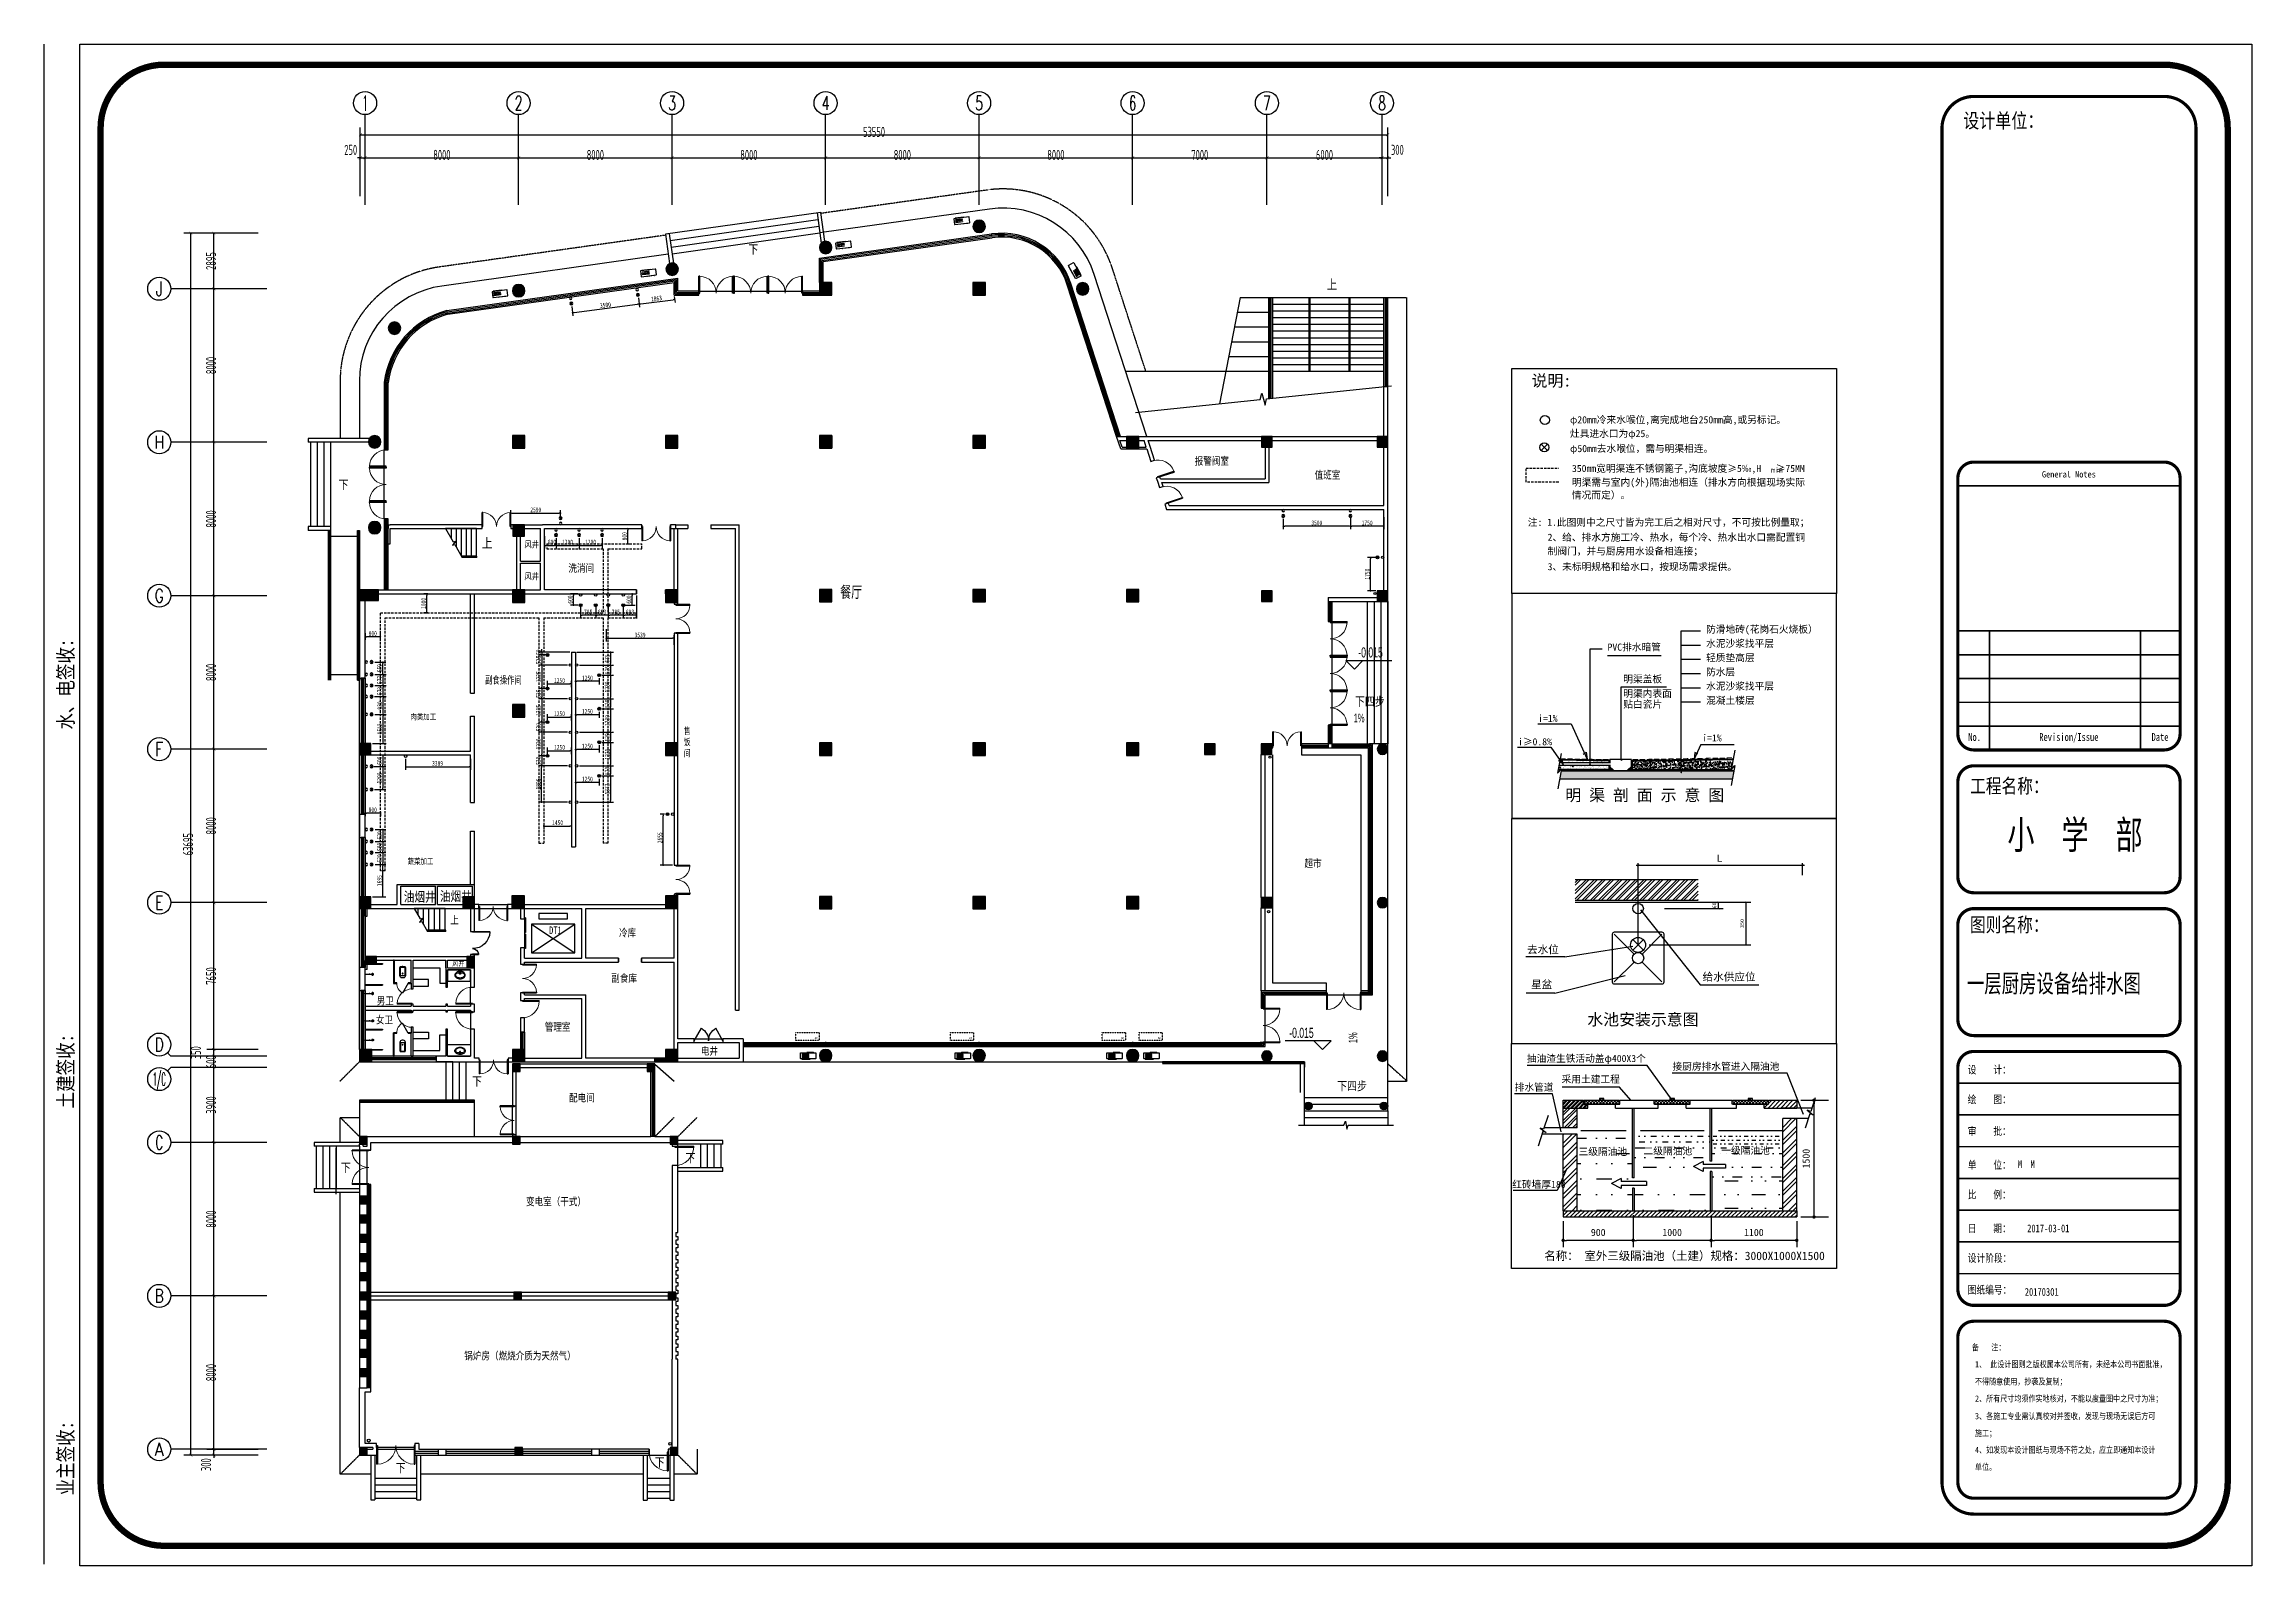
# Model space of a CAD drawing. Header units: inches. Extents: x 871252 to 1312932, y -88801 to 86720.
# Drawn here: x 873064 to 988120, y -88019 to -8690 of the extents above; entities that cross this region are included whole.
import ezdxf
from ezdxf.enums import TextEntityAlignment as Align

# ---------------------------------------------------------------- set-up
doc = ezdxf.new("R2010")
doc.units = ezdxf.units.IN
doc.header["$MEASUREMENT"] = 0
doc.linetypes.add('DASH', pattern=[0.35, 0.25, -0.1])
doc.linetypes.add('HIDDEN', pattern=[0.375, 0.25, -0.125])
for name, color, linetype in [('000外框', 7, 'Continuous'), ('AXIS', 3, 'Continuous'), ('AXIS_TEXT', 7, 'Continuous'), ('COLUMN', 6, 'Continuous'), ('CURTWALL', 4, 'Continuous'), ('DIM_ELEV', 3, 'Continuous'), ('DIM_SYMB', 3, 'Continuous'), ('EVTR', 7, 'Continuous'), ('GROUND', 34, 'Continuous'), ('LATRINE', 6, 'Continuous'), ('LG', 84, 'Continuous'), ('LVTRY', 6, 'Continuous'), ('PUB_HATCH', 8, 'Continuous'), ('PUB_STRM', 4, 'Continuous'), ('PUB_TEXT', 151, 'Continuous'), ('ROOM_NAME', 7, 'Continuous'), ('STAIR', 6, 'Continuous'), ('WALL', 7, 'Continuous'), ('WINDOW', 3, 'Continuous'), ('供排水', 4, 'Continuous'), ('外框', 7, 'Continuous'), ('家具', 42, 'Continuous'), ('电位', 1, 'Continuous'), ('空调', 205, 'Continuous'), ('虚线', 9, 'DASH')]:
    doc.layers.add(name, color=color, linetype=linetype)
doc.styles.add('122', font='', dxfattribs={"height": 180})
doc.styles.add('_TCH_AXIS', font='COMPLEX', dxfattribs={"bigfont": 'GBCBIG'})
doc.styles.add('_TCH_DIM', font='stylu.ttf')
doc.styles.add('_TCH_DIM_T3', font='TSSDENG', dxfattribs={"width": 0.64, "bigfont": 'TSSDCHN'})
doc.styles.add('COMPLEX', font='stylu.ttf')
doc.styles.add('ET', font='', dxfattribs={"height": 186})
doc.styles.add('H1', font='', dxfattribs={"height": 200})
doc.styles.add('HZ-1', font='MingLiU.ttf', dxfattribs={"width": 0.8})
doc.styles.add('LIST', font='', dxfattribs={"height": 250})
doc.styles.get("Standard").update_dxf_attribs({"font": '', "width": 0.7, "height": 250})
doc.styles.add('STYLE1', font='simhei.ttf', dxfattribs={"width": 0.8})
doc.styles.add('TYDG_02', font='', dxfattribs={"width": 0.8})
doc.styles.add('宋体', font='', dxfattribs={"width": 0.8})
doc.styles.add('宋体平面', font='', dxfattribs={"width": 0.8})
doc.styles.add('黑体', font='simhei.ttf', dxfattribs={"width": 0.7})
doc.styles.get('122').set_extended_font_data('NSimSun')
doc.styles.get('ET').set_extended_font_data('SimSun')
doc.styles.get('H1').set_extended_font_data('SimSun')
doc.styles.get('LIST').set_extended_font_data('SimSun')
doc.styles.get('Standard').set_extended_font_data('NSimSun')
doc.styles.get('TYDG_02').set_extended_font_data('SimSun')
doc.styles.get('宋体').set_extended_font_data('NSimSun')
doc.styles.get('宋体平面').set_extended_font_data('SimSun')
doc.dimstyles.new('_TCH_ARCH&&150', dxfattribs={"dimtxt": 525, "dimasz": 150, "dimexe": 375, "dimexo": 450, "dimgap": 150, "dimtad": 1, "dimdec": 0, "dimzin": 0, "dimdsep": 46, "dimtxsty": '_TCH_DIM_T3', "dimblk": 'ARCHTICK', "dimcen": 0.09, "dimclrt": 7, "dimazin": 2, "dimtfac": 1, "dimtdec": 0, "dimtix": 1, "dimtmove": 2, "dimatfit": 3, "dimfxl": 0, "dimtolj": 1, "dimtzin": 0, "dimarcsym": 0})
doc.dimstyles.new('ISO-25', dxfattribs={"dimscale": 60, "dimtxt": 5, "dimasz": 2.5, "dimexe": 1.25, "dimexo": 3, "dimtad": 1, "dimdec": 0, "dimtxsty": 'Standard', "dimblk": 'ARCHTICK', "dimcen": 2.5, "dimadec": 0, "dimazin": 0, "dimtfac": 1, "dimtdec": 0, "dimtmove": 0, "dimatfit": 3, "dimfxl": 0, "dimarcsym": 0})
doc.dimstyles.get("Standard").update_dxf_attribs({"dimtxt": 0.18, "dimasz": 0.18, "dimexe": 0.18, "dimexo": 0.0625, "dimgap": 0.09, "dimtad": 0, "dimtih": 1, "dimtoh": 1, "dimdec": 4, "dimzin": 0, "dimdsep": 46, "dimtxsty": 'Standard', "dimcen": 0.09, "dimadec": 0, "dimazin": 0, "dimtfac": 1, "dimtdec": 4, "dimtofl": 0, "dimtmove": 0, "dimatfit": 3, "dimfxl": 0, "dimtolj": 1, "dimtzin": 0, "dimarcsym": 0})
doc.dimstyles.new('电路', dxfattribs={"dimscale": 80, "dimtxt": 2.5, "dimasz": 1, "dimexe": 2, "dimexo": 1, "dimtad": 1, "dimdec": 0, "dimtxsty": 'Standard', "dimblk": 'DOT', "dimcen": 1, "dimclrd": 6, "dimclre": 6, "dimclrt": 6, "dimadec": 0, "dimazin": 0, "dimtfac": 1, "dimtdec": 0, "dimtmove": 0, "dimatfit": 3, "dimfxl": 0, "dimarcsym": 0})
pattern_1 = [(45, (1071279.7, 1970.92), (-110.58551, 110.58551), [])]
pattern_2 = [(45, (1071279.7, 1970.9), (-331.7565, 331.7565), []), (45, (1071500.87, 1970.9), (-331.7565, 331.7565), [])]
pattern_3 = [(45, (1071279.7, 1970.92), (-82.93913, 82.93913), []), (135, (1071279.7, 1970.92), (-82.93913, -82.93913), [])]

msp = doc.modelspace()

# ---------------------------------------------------------------- texts
at = {"layer": '000外框', "style": '黑体', "width": 0.7}
msp.add_text('一层厨房设备给排水图', height=950.23, dxfattribs=at).set_placement((973267.3, -58131.4))
at = {"layer": '000外框', "insert": (975382.9, -49169.8), "char_height": 1477.04, "width": 15623.866, "attachment_point": 1, "style": '黑体'}
msp.add_mtext('小  学  部', dxfattribs=at)
at = {"layer": 'PUB_TEXT', "style": '_TCH_DIM'}
for s, height, width, p in [('下', 472.6, 0.8, (909768.5, -19622.4)), ('上', 506.4, 0.8, (939904.7, -21473.5)), ('下', 472.6, 0.8, (888408.1, -31889.6)), ('上', 506.4, 0.8, (895877.4, -34957.1)), ('-0.015', 525, 0.64, (941552.7, -40663.4)), ('1%', 455, 0.64, (941311.8, -44049.3)), ('下四步', 472.62, 0.8, (941379.9, -43189.3)), ('油烟井', 506.38, 0.8, (891803.9, -53390.3)), ('油烟井', 506.38, 0.8, (893690.3, -53363.3)), ('上', 405.1, 0.8, (894225.9, -54554.6)), ('-0.015', 525, 0.64, (937953.3, -60493.5)), ('下', 472.6, 0.8, (895363.9, -62989.6)), ('下四步', 472.62, 0.8, (940452, -63238.4)), ('下', 472.6, 0.8, (906487.5, -66986.1)), ('下', 472.6, 0.8, (888524.3, -67489.6)), ('下', 472.6, 0.8, (891383.5, -83146.2)), ('下', 472.6, 0.8, (904887, -82855))]:
    msp.add_text(s, height=height, dxfattribs=dict(at, width=width)).set_placement(p)
at = {"layer": 'PUB_TEXT', "width": 0.8}
for s, height, p in [('报警阀室', 398.73, (933024.8, -30622)), ('值班室', 398.73, (939276.7, -31346.4)), ('洗消间', 398.73, (900385.9, -36206.7)), ('超市', 398.73, (938746.4, -51596.2)), ('DT1', 398.73, (899381.3, -55081.5)), ('冷库', 398.73, (903024, -55214.6)), ('副食库', 398.73, (902617.4, -57580)), ('男卫', 394.94, (890400.2, -58761.9)), ('女卫', 394.94, (890356.3, -59755)), ('管理室', 398.73, (899152.8, -60123.9)), ('配电间', 398.73, (900421.8, -63815.4)), ('变电室（干式）', 398.73, (898178.2, -69227.7)), ('锅炉房（燃烧介质为天然气）', 398.734, (894959.4, -77265.2))]:
    msp.add_text(s, height=height, dxfattribs=at).set_placement(p)
at = {"layer": 'PUB_TEXT', "linetype": 'DASH', "width": 0.8}
for p in [(898091.6, -34940.7), (898091.6, -36601.3)]:
    msp.add_text('风井', height=341.77, dxfattribs=at).set_placement(p)
at = {"layer": 'PUB_TEXT', "color": 6, "linetype": 'DASH', "width": 0.8}
msp.add_text('电井', height=398.73, dxfattribs=at).set_placement((907287.8, -61378))
at = {"layer": 'PUB_TEXT', "style": '_TCH_DIM', "width": 0.64}
msp.add_text('1%', height=455, rotation=90, dxfattribs=at).set_placement((941502.3, -60769))
at = {"layer": 'ROOM_NAME', "width": 0.8}
for s, height, style, p in [('肉类加工', 300, '宋体', (892149.7, -43904.5)), ('蔬菜加工', 300, '宋体', (892004.7, -51442.2)), ('风井', 284.81, 'TYDG_02', (894331.2, -56748.3))]:
    msp.add_text(s, height=height, dxfattribs=dict(at, style=style)).set_placement(p)
at = {"layer": 'WALL', "attachment_point": 1}
for s, insert, char_height, width in [('{\\fSimHei|b0|i0|c134|p49;\\C0;餐厅 }', (914549.4, -36951.1), 600, 21939.099), ('{\\C0;售饭间}', (906403.1, -44310.3), 350, 404.548)]:
    msp.add_mtext(s, dxfattribs=dict(at, insert=insert, char_height=char_height, width=width))
at = {"layer": 'WALL', "color": 0, "insert": (896042.6, -41643.5), "char_height": 390, "width": 3156, "attachment_point": 1}
msp.add_mtext('副食操作间', dxfattribs=at)
at = {"layer": '供排水', "color": 7, "linetype": 'Continuous', "style": 'STYLE1'}
for s, height, p in [('说明:', 607.17, (950580.4, -26537.9)), ('明 渠 剖 面 示 意 图', 607.167, (952344.6, -48142.8)), ('水池安装示意图', 607.17, (953487.8, -59839.2))]:
    msp.add_text(s, height=height, dxfattribs=at).set_placement(p)
at = {"layer": '供排水', "color": 7}
for s, height, style, p in [('灶具进水口为φ25。', 371.05, '122', (952584.4, -29175.9)), ('φ20mm冷来水喉位,离完成地台250mm高,或另标记。', 371.047, '122', (952584.4, -28456.7)), ('φ50mm去水喉位，需与明渠相连。', 371.047, '122', (952584.4, -29958.9)), ('350mm宽明渠连不锈钢篦子,沟底坡度≥5‰,H   ≥75MM', 371.047, '122', (952687, -30994.9)), ('min', 259.73, '122', (963067.9, -31021.7)), ('情况而定）。', 371.05, '122', (952687, -32381.8)), ('明渠需与室内(外)隔油池相连（排水方向根据现场实际', 371.047, '122', (952687, -31714.2)), ('注: 1.此图则中之尺寸皆为完工后之相对尺寸，不可按比例量取；', 371.047, '122', (950386.6, -33800)), ('2、给、排水方施工冷、热水，每个冷、热水出水口需配置铜', 371.047, '122', (951418.4, -34582.5)), ('制阀门，并与厨房用水设备相连接；', 371.047, '122', (951418.4, -35305.4)), ('3、未标明规格和给水口，按现场需求提供。', 371.047, '122', (951418.4, -36115.5)), ('三级隔油池', 371.05, '122', (953031.3, -66609.3)), ('二级隔油池', 371.05, '122', (956420, -66575.8)), ('一级隔油池', 371.05, '122', (960467, -66549.5)), ('名称： 室外三级隔油池（土建）规格：3000X1000X1500', 437.796, 'LIST', (951244.9, -72077.9))]:
    msp.add_text(s, height=height, dxfattribs=dict(at, style=style)).set_placement(p)
at = {"layer": '供排水', "color": 4, "style": '122'}
for s, p in [('明渠盖板', (955362.6, -41973.4)), ('明渠内表面', (955362.6, -42732.2)), ('i=1%', (950926.5, -44023.8)), ('贴白瓷片', (955362.6, -43287.1)), ('i≥0.8%', (949876.8, -45242.2)), ('i=1%', (959479.4, -45042.5))]:
    msp.add_text(s, height=371.05, dxfattribs=at).set_placement(p)
at = {"layer": '供排水', "color": 4, "linetype": 'ByBlock', "style": '122'}
for s, p in [('去水位', (950347.7, -56087.3)), ('星盆', (950557, -57917.6)), ('给水供应位', (959494.9, -57513.2))]:
    msp.add_text(s, height=404.78, dxfattribs=at).set_placement(p)
at = {"layer": '供排水', "color": 3, "linetype": 'ByBlock', "style": '122'}
for s, height, p in [('抽油渣生铁活动盖φ400X3个', 371.047, (950336.5, -61753.9)), ('接厨房排水管进入隔油池', 371.047, (957926.5, -62165.2)), ('排水管道', 371.05, (949699.9, -63251.1)), ('采用土建工程', 371.05, (952145.8, -62830)), ('红砖墙厚180', 371.05, (949575.2, -68319.5))]:
    msp.add_text(s, height=height, dxfattribs=at).set_placement(p)
at = {"layer": '供排水', "color": 4, "attachment_point": 1, "style": '122'}
for s, insert, char_height, width in [('防滑地砖(花岗石火烧板）', (959676.3, -39006.9), 371.047, 7085.605), ('PVC排水暗管', (954542.8, -39937.7), 371.05, 4135.483), ('水泥沙浆找平层', (959676.3, -39748.4), 371.05, 4134.948), ('轻质垫高层', (959676.3, -40489.8), 371.05, 4134.948), ('防水层', (959676.3, -41231.3), 371.05, 4134.948), ('水泥沙浆找平层', (959676.3, -41972.8), 371.05, 4134.948), ('混凝土楼层', (959676.3, -42714.3), 371.05, 4134.948)]:
    msp.add_mtext(s, dxfattribs=dict(at, insert=insert, char_height=char_height, width=width))
at = {"layer": '供排水', "color": 4, "linetype": 'ByBlock', "attachment_point": 5}
for s, insert, char_height, style in [('\\fﾷￂￋￎ_GB2312|b0|i0|c134|p49;L ', (960386.7, -51124.6), 377.793, 'ET'), ('900', (954055.5, -70640.1), 374.6, 'H1'), ('1000', (957909.4, -70640.1), 374.6, 'H1'), ('1100', (962169, -70640.1), 374.6, 'H1')]:
    msp.add_mtext(s, dxfattribs=dict(at, insert=insert, char_height=char_height, style=style))
at = {"layer": '供排水', "color": 4, "linetype": 'ByBlock', "insert": (964892.3, -66790.1), "char_height": 374.6, "attachment_point": 5, "rotation": 90, "style": 'H1'}
msp.add_mtext('1500', dxfattribs=at)
at = {"layer": '外框', "style": '宋体平面', "width": 0.8}
for s, height, p in [('设计单位：', 764.9, (973080.8, -13059.7)), ('工程名称：', 749.6, (973437.1, -47735.5)), ('图则名称：', 749.6, (973432.1, -54969.4))]:
    msp.add_text(s, height=height, dxfattribs=at).set_placement(p)
at = {"layer": '外框', "lineweight": -2, "style": '宋体平面', "width": 0.8}
for s, height, p in [('General Notes', 330.922, (978584.4, -31115.3)), ('No.', 405.22, (973671.2, -44810.8)), ('Revision/Issue', 405.222, (978584.4, -44810.8)), ('Date', 405.22, (983334.8, -44810.8))]:
    msp.add_text(s, height=height, dxfattribs=at).set_placement(p, align=Align.MIDDLE_CENTER)
msp.add_text('业主签收:                                      土建签收:                                     水、电签收:', height=788.414, rotation=90, dxfattribs=at).set_placement((874579.6, -84344.7))
for s, height, p in [('设    计：', 405.22, (973313.1, -62356.9)), ('绘    图：', 405.22, (973313.1, -63905.1)), ('审    批：', 405.22, (973313.1, -65559.8)), ('单    位：', 405.22, (973313.1, -67320.7)), ('M  M', 405.22, (975922.9, -67280.3)), ('比    例：', 405.22, (973313.1, -68869)), ('日    期：', 405.22, (973313.1, -70630)), ('2017-03-01', 405.22, (976410.1, -70630)), ('设计阶段：', 405.22, (973313.1, -72178.2)), ('图纸编号：', 405.22, (973313.1, -73832.8)), ('20170301', 405.22, (976286.6, -73939.2)), ('备   注：', 328.23, (973531.1, -76792.9)), ('不得随意使用，抄袭及复制；', 328.23, (973690.8, -78574.6)), ('1、 此设计图则之版权属本公司所有，未经本公司书面批准，', 328.23, (973690.8, -77673.9)), ('2、所有尺寸均须作实地核对，不能以度量图中之尺寸为准；', 328.23, (973690.8, -79463.4)), ('3、各施工专业需认真校对并签收，发现与现场无误后方可', 328.23, (973690.8, -80377.6)), ('施工；', 328.23, (973690.8, -81266.9)), ('4、如发现本设计图纸与现场不符之处，应立即通知本设计', 328.23, (973690.8, -82138.7)), ('单位。', 328.23, (973690.8, -83028))]:
    msp.add_text(s, height=height, dxfattribs=at).set_placement(p)

# ---------------------------------------------------------------- blocks, each defined once
blk = doc.blocks.new('vhjkghkghkl')
at = {"layer": '空调', "linetype": 'DASH', "ltscale": 0.3}
blk.add_lwpolyline([(134071, 540199), (134071, 539779), (132871, 539779), (132871, 540199), (134071, 540199)], close=True, dxfattribs=at)
at = {"layer": '空调', "linetype": 'DASH', "ltscale": 0.3, "style": 'HZ-1'}
blk.add_text('AC', height=100, dxfattribs=at).set_placement((133846, 539867))
blk = doc.blocks.new('A$C4EB5717C')
at = {"layer": '空调'}
for p, q in [((520, 110), (520, 120)), ((883, 100), (530, 100)), ((893, 120), (893, 110))]:
    blk.add_line(p, q, dxfattribs=at)
blk.add_lwpolyline([(220, 120), (980, 120, 0.4142136), (1000, 140), (1000, 410, 0.4142136), (980, 430), (220, 430, 0.4142136), (200, 410), (200, 140, 0.4142136)], format="xyb", close=True, dxfattribs=at)
for points in [[(269, 459), (709, 459), (709, 444), (269, 444)], [(290, 372), (626, 372), (626, 343), (290, 343)], [(290, 306), (626, 306), (626, 277), (290, 277)], [(290, 240), (626, 240), (626, 211), (290, 211)]]:
    blk.add_lwpolyline(points, close=True, dxfattribs=at)
for centre, start, end in [((530, 110), 180, 270), ((883, 110), 270, 0)]:
    blk.add_arc(centre, 10, start, end, dxfattribs=at)
blk = doc.blocks.new('_ArchTick')
at = {"color": 0, "linetype": 'ByBlock', "const_width": 0.15}
blk.add_lwpolyline([(-0.5, -0.5), (0.5, 0.5)], dxfattribs=at)
blk = doc.blocks.new('*D112')
at = {"layer": 'AXIS', "color": 0, "lineweight": -2, "transparency": 16777216}
for p, q in [((884222, -81945), (881537, -81945)), ((884222, -82245), (881537, -82245)), ((881912, -81945), (881912, -81795)), ((881912, -82245), (881912, -81945)), ((881912, -82245), (881912, -82395))]:
    blk.add_line(p, q, dxfattribs=at)
at = {"layer": 'Defpoints', "color": 0, "transparency": 16777216}
for p in [(881912, -81945), (884672, -81945), (884672, -82245)]:
    blk.add_point(p, dxfattribs=at)
at = {"layer": 'AXIS', "color": 0, "lineweight": -2, "transparency": 16777216, "xscale": 150, "yscale": 150, "zscale": 150}
for p, rotation in [((881912, -81945), 270), ((881912, -82245), 90)]:
    blk.add_blockref('_ArchTick', p, dxfattribs=dict(at, rotation=rotation))
at = {"layer": 'AXIS', "color": 7, "transparency": 16777216, "insert": (881499, -82744), "char_height": 525, "attachment_point": 5, "rotation": 90, "style": '_TCH_DIM_T3'}
blk.add_mtext('\\A1;300', dxfattribs=at)
blk = doc.blocks.new('*D113')
at = {"layer": 'AXIS', "color": 0, "lineweight": -2, "transparency": 16777216}
for p, q in [((884222, -73945), (881537, -73945)), ((881912, -81945), (881912, -73945)), ((884222, -81945), (881537, -81945))]:
    blk.add_line(p, q, dxfattribs=at)
at = {"layer": 'Defpoints', "color": 0, "transparency": 16777216}
for p in [(881912, -73945), (884672, -73945), (884672, -81945)]:
    blk.add_point(p, dxfattribs=at)
at = {"layer": 'AXIS', "color": 0, "lineweight": -2, "transparency": 16777216, "xscale": 150, "yscale": 150, "zscale": 150}
for p, rotation in [((881912, -73945), 90), ((881912, -81945), 270)]:
    blk.add_blockref('_ArchTick', p, dxfattribs=dict(at, rotation=rotation))
at = {"layer": 'AXIS', "color": 7, "transparency": 16777216, "insert": (881762, -77945), "char_height": 525, "attachment_point": 5, "rotation": 90, "style": '_TCH_DIM_T3'}
blk.add_mtext('\\A1;8000', dxfattribs=at)
blk = doc.blocks.new('*D114')
at = {"layer": 'AXIS', "color": 0, "lineweight": -2, "transparency": 16777216}
for p, q in [((884222, -65945), (881537, -65945)), ((881912, -73945), (881912, -65945)), ((884222, -73945), (881537, -73945))]:
    blk.add_line(p, q, dxfattribs=at)
at = {"layer": 'Defpoints', "color": 0, "transparency": 16777216}
for p in [(881912, -65945), (884672, -65945), (884672, -73945)]:
    blk.add_point(p, dxfattribs=at)
at = {"layer": 'AXIS', "color": 0, "lineweight": -2, "transparency": 16777216, "xscale": 150, "yscale": 150, "zscale": 150}
for p, rotation in [((881912, -65945), 90), ((881912, -73945), 270)]:
    blk.add_blockref('_ArchTick', p, dxfattribs=dict(at, rotation=rotation))
at = {"layer": 'AXIS', "color": 7, "transparency": 16777216, "insert": (881762, -69945), "char_height": 525, "attachment_point": 5, "rotation": 90, "style": '_TCH_DIM_T3'}
blk.add_mtext('\\A1;8000', dxfattribs=at)
blk = doc.blocks.new('*D115')
at = {"layer": 'AXIS', "color": 0, "lineweight": -2, "transparency": 16777216}
for p, q in [((884222, -62045), (881537, -62045)), ((881912, -65945), (881912, -62045)), ((884222, -65945), (881537, -65945))]:
    blk.add_line(p, q, dxfattribs=at)
at = {"layer": 'Defpoints', "color": 0, "transparency": 16777216}
for p in [(881912, -62045), (884672, -62045), (884672, -65945)]:
    blk.add_point(p, dxfattribs=at)
at = {"layer": 'AXIS', "color": 0, "lineweight": -2, "transparency": 16777216, "xscale": 150, "yscale": 150, "zscale": 150}
for p, rotation in [((881912, -62045), 90), ((881912, -65945), 270)]:
    blk.add_blockref('_ArchTick', p, dxfattribs=dict(at, rotation=rotation))
at = {"layer": 'AXIS', "color": 7, "transparency": 16777216, "insert": (881762, -63995), "char_height": 525, "attachment_point": 5, "rotation": 90, "style": '_TCH_DIM_T3'}
blk.add_mtext('\\A1;3900', dxfattribs=at)
blk = doc.blocks.new('*D116')
at = {"layer": 'AXIS', "color": 0, "lineweight": -2, "transparency": 16777216}
for p, q in [((884222, -61445), (881537, -61445)), ((884222, -62045), (881537, -62045)), ((881912, -62045), (881912, -61445))]:
    blk.add_line(p, q, dxfattribs=at)
at = {"layer": 'Defpoints', "color": 0, "transparency": 16777216}
for p in [(881912, -61445), (884672, -61445), (884672, -62045)]:
    blk.add_point(p, dxfattribs=at)
at = {"layer": 'AXIS', "color": 0, "lineweight": -2, "transparency": 16777216, "xscale": 150, "yscale": 150, "zscale": 150}
for p, rotation in [((881912, -61445), 90), ((881912, -62045), 270)]:
    blk.add_blockref('_ArchTick', p, dxfattribs=dict(at, rotation=rotation))
at = {"layer": 'AXIS', "color": 7, "transparency": 16777216, "insert": (881762, -61745), "char_height": 525, "attachment_point": 5, "rotation": 90, "style": '_TCH_DIM_T3'}
blk.add_mtext('\\A1;600', dxfattribs=at)
blk = doc.blocks.new('*D117')
at = {"layer": 'AXIS', "color": 0, "lineweight": -2, "transparency": 16777216}
for p, q in [((884222, -61095), (881537, -61095)), ((884222, -61445), (881537, -61445)), ((881912, -61445), (881912, -61095))]:
    blk.add_line(p, q, dxfattribs=at)
at = {"layer": 'Defpoints', "color": 0, "transparency": 16777216}
for p in [(881912, -61095), (884672, -61095), (884672, -61445)]:
    blk.add_point(p, dxfattribs=at)
at = {"layer": 'AXIS', "color": 0, "lineweight": -2, "transparency": 16777216, "xscale": 150, "yscale": 150, "zscale": 150}
for p, rotation in [((881912, -61095), 90), ((881912, -61445), 270)]:
    blk.add_blockref('_ArchTick', p, dxfattribs=dict(at, rotation=rotation))
at = {"layer": 'AXIS', "color": 7, "transparency": 16777216, "insert": (880974, -61270), "char_height": 525, "attachment_point": 5, "rotation": 90, "style": '_TCH_DIM_T3'}
blk.add_mtext('\\A1;350', dxfattribs=at)
blk = doc.blocks.new('*D118')
at = {"layer": 'AXIS', "color": 0, "lineweight": -2, "transparency": 16777216}
for p, q in [((884222, -53445), (881537, -53445)), ((881912, -61095), (881912, -53445)), ((884222, -61095), (881537, -61095))]:
    blk.add_line(p, q, dxfattribs=at)
at = {"layer": 'Defpoints', "color": 0, "transparency": 16777216}
for p in [(881912, -53445), (884672, -53445), (884672, -61095)]:
    blk.add_point(p, dxfattribs=at)
at = {"layer": 'AXIS', "color": 0, "lineweight": -2, "transparency": 16777216, "xscale": 150, "yscale": 150, "zscale": 150}
for p, rotation in [((881912, -53445), 90), ((881912, -61095), 270)]:
    blk.add_blockref('_ArchTick', p, dxfattribs=dict(at, rotation=rotation))
at = {"layer": 'AXIS', "color": 7, "transparency": 16777216, "insert": (881762, -57270), "char_height": 525, "attachment_point": 5, "rotation": 90, "style": '_TCH_DIM_T3'}
blk.add_mtext('\\A1;7650', dxfattribs=at)
blk = doc.blocks.new('*D119')
at = {"layer": 'AXIS', "color": 0, "lineweight": -2, "transparency": 16777216}
for p, q in [((884222, -45445), (881537, -45445)), ((881912, -53445), (881912, -45445)), ((884222, -53445), (881537, -53445))]:
    blk.add_line(p, q, dxfattribs=at)
at = {"layer": 'Defpoints', "color": 0, "transparency": 16777216}
for p in [(881912, -45445), (884672, -45445), (884672, -53445)]:
    blk.add_point(p, dxfattribs=at)
at = {"layer": 'AXIS', "color": 0, "lineweight": -2, "transparency": 16777216, "xscale": 150, "yscale": 150, "zscale": 150}
for p, rotation in [((881912, -45445), 90), ((881912, -53445), 270)]:
    blk.add_blockref('_ArchTick', p, dxfattribs=dict(at, rotation=rotation))
at = {"layer": 'AXIS', "color": 7, "transparency": 16777216, "insert": (881762, -49445), "char_height": 525, "attachment_point": 5, "rotation": 90, "style": '_TCH_DIM_T3'}
blk.add_mtext('\\A1;8000', dxfattribs=at)
blk = doc.blocks.new('*D120')
at = {"layer": 'AXIS', "color": 0, "lineweight": -2, "transparency": 16777216}
for p, q in [((884222, -37445), (881537, -37445)), ((881912, -45445), (881912, -37445)), ((884222, -45445), (881537, -45445))]:
    blk.add_line(p, q, dxfattribs=at)
at = {"layer": 'Defpoints', "color": 0, "transparency": 16777216}
for p in [(881912, -37445), (884672, -37445), (884672, -45445)]:
    blk.add_point(p, dxfattribs=at)
at = {"layer": 'AXIS', "color": 0, "lineweight": -2, "transparency": 16777216, "xscale": 150, "yscale": 150, "zscale": 150}
for p, rotation in [((881912, -37445), 90), ((881912, -45445), 270)]:
    blk.add_blockref('_ArchTick', p, dxfattribs=dict(at, rotation=rotation))
at = {"layer": 'AXIS', "color": 7, "transparency": 16777216, "insert": (881762, -41445), "char_height": 525, "attachment_point": 5, "rotation": 90, "style": '_TCH_DIM_T3'}
blk.add_mtext('\\A1;8000', dxfattribs=at)
blk = doc.blocks.new('*D121')
at = {"layer": 'AXIS', "color": 0, "lineweight": -2, "transparency": 16777216}
for p, q in [((884222, -29445), (881537, -29445)), ((881912, -37445), (881912, -29445)), ((884222, -37445), (881537, -37445))]:
    blk.add_line(p, q, dxfattribs=at)
at = {"layer": 'Defpoints', "color": 0, "transparency": 16777216}
for p in [(881912, -29445), (884672, -29445), (884672, -37445)]:
    blk.add_point(p, dxfattribs=at)
at = {"layer": 'AXIS', "color": 0, "lineweight": -2, "transparency": 16777216, "xscale": 150, "yscale": 150, "zscale": 150}
for p, rotation in [((881912, -29445), 90), ((881912, -37445), 270)]:
    blk.add_blockref('_ArchTick', p, dxfattribs=dict(at, rotation=rotation))
at = {"layer": 'AXIS', "color": 7, "transparency": 16777216, "insert": (881762, -33445), "char_height": 525, "attachment_point": 5, "rotation": 90, "style": '_TCH_DIM_T3'}
blk.add_mtext('\\A1;8000', dxfattribs=at)
blk = doc.blocks.new('*D122')
at = {"layer": 'AXIS', "color": 0, "lineweight": -2, "transparency": 16777216}
for p, q in [((884222, -21445), (881537, -21445)), ((881912, -29445), (881912, -21445)), ((884222, -29445), (881537, -29445))]:
    blk.add_line(p, q, dxfattribs=at)
at = {"layer": 'Defpoints', "color": 0, "transparency": 16777216}
for p in [(881912, -21445), (884672, -21445), (884672, -29445)]:
    blk.add_point(p, dxfattribs=at)
at = {"layer": 'AXIS', "color": 0, "lineweight": -2, "transparency": 16777216, "xscale": 150, "yscale": 150, "zscale": 150}
for p, rotation in [((881912, -21445), 90), ((881912, -29445), 270)]:
    blk.add_blockref('_ArchTick', p, dxfattribs=dict(at, rotation=rotation))
at = {"layer": 'AXIS', "color": 7, "transparency": 16777216, "insert": (881762, -25445), "char_height": 525, "attachment_point": 5, "rotation": 90, "style": '_TCH_DIM_T3'}
blk.add_mtext('\\A1;8000', dxfattribs=at)
blk = doc.blocks.new('*D123')
at = {"layer": 'AXIS', "color": 0, "lineweight": -2, "transparency": 16777216}
for p, q in [((884222, -18550), (881537, -18550)), ((881912, -21445), (881912, -18550)), ((884222, -21445), (881537, -21445))]:
    blk.add_line(p, q, dxfattribs=at)
at = {"layer": 'Defpoints', "color": 0, "transparency": 16777216}
for p in [(881912, -18550), (884672, -18550), (884672, -21445)]:
    blk.add_point(p, dxfattribs=at)
at = {"layer": 'AXIS', "color": 0, "lineweight": -2, "transparency": 16777216, "xscale": 150, "yscale": 150, "zscale": 150}
for p, rotation in [((881912, -18550), 90), ((881912, -21445), 270)]:
    blk.add_blockref('_ArchTick', p, dxfattribs=dict(at, rotation=rotation))
at = {"layer": 'AXIS', "color": 7, "transparency": 16777216, "insert": (881762, -19997), "char_height": 525, "attachment_point": 5, "rotation": 90, "style": '_TCH_DIM_T3'}
blk.add_mtext('\\A1;2895', dxfattribs=at)
blk = doc.blocks.new('*D124')
at = {"layer": 'AXIS', "color": 0, "lineweight": -2, "transparency": 16777216}
for p, q in [((884222, -18550), (880337, -18550)), ((880712, -82245), (880712, -18550)), ((884222, -82245), (880337, -82245))]:
    blk.add_line(p, q, dxfattribs=at)
at = {"layer": 'Defpoints', "color": 0, "transparency": 16777216}
for p in [(880712, -18550), (884672, -18550), (884672, -82245)]:
    blk.add_point(p, dxfattribs=at)
at = {"layer": 'AXIS', "color": 0, "lineweight": -2, "transparency": 16777216, "xscale": 150, "yscale": 150, "zscale": 150}
for p, rotation in [((880712, -18550), 90), ((880712, -82245), 270)]:
    blk.add_blockref('_ArchTick', p, dxfattribs=dict(at, rotation=rotation))
at = {"layer": 'AXIS', "color": 7, "transparency": 16777216, "insert": (880562, -50397), "char_height": 525, "attachment_point": 5, "rotation": 90, "style": '_TCH_DIM_T3'}
blk.add_mtext('\\A1;63695', dxfattribs=at)
blk = doc.blocks.new('*D125')
at = {"layer": 'AXIS', "color": 0, "lineweight": -2, "transparency": 16777216}
for p, q in [((889540, -14614), (889390, -14614)), ((889540, -16615), (889540, -14239)), ((889540, -14614), (889790, -14614)), ((889790, -16615), (889790, -14239)), ((889790, -14614), (889940, -14614))]:
    blk.add_line(p, q, dxfattribs=at)
at = {"layer": 'Defpoints', "color": 0, "transparency": 16777216}
for p in [(889790, -14614), (889540, -17065), (889790, -17065)]:
    blk.add_point(p, dxfattribs=at)
at = {"layer": 'AXIS', "color": 0, "lineweight": -2, "transparency": 16777216, "xscale": 150, "yscale": 150, "zscale": 150}
blk.add_blockref('_ArchTick', (889540, -14614), dxfattribs=at)
at = {"layer": 'AXIS', "color": 0, "lineweight": -2, "transparency": 16777216, "xscale": 150, "yscale": 150, "zscale": 150, "rotation": 180}
blk.add_blockref('_ArchTick', (889790, -14614), dxfattribs=at)
at = {"layer": 'AXIS', "color": 7, "transparency": 16777216, "insert": (889041, -14201), "char_height": 525, "attachment_point": 5, "style": '_TCH_DIM_T3'}
blk.add_mtext('\\A1;250', dxfattribs=at)
blk = doc.blocks.new('*D126')
at = {"layer": 'AXIS', "color": 0, "lineweight": -2, "transparency": 16777216}
for p, q in [((889790, -16615), (889790, -14239)), ((889790, -14614), (897790, -14614)), ((897790, -16615), (897790, -14239))]:
    blk.add_line(p, q, dxfattribs=at)
at = {"layer": 'Defpoints', "color": 0, "transparency": 16777216}
for p in [(897790, -14614), (889790, -17065), (897790, -17065)]:
    blk.add_point(p, dxfattribs=at)
at = {"layer": 'AXIS', "color": 0, "lineweight": -2, "transparency": 16777216, "xscale": 150, "yscale": 150, "zscale": 150, "rotation": 180}
blk.add_blockref('_ArchTick', (889790, -14614), dxfattribs=at)
at = {"layer": 'AXIS', "color": 0, "lineweight": -2, "transparency": 16777216, "xscale": 150, "yscale": 150, "zscale": 150}
blk.add_blockref('_ArchTick', (897790, -14614), dxfattribs=at)
at = {"layer": 'AXIS', "color": 7, "transparency": 16777216, "insert": (893790, -14464), "char_height": 525, "attachment_point": 5, "style": '_TCH_DIM_T3'}
blk.add_mtext('\\A1;8000', dxfattribs=at)
blk = doc.blocks.new('*D127')
at = {"layer": 'AXIS', "color": 0, "lineweight": -2, "transparency": 16777216}
for p, q in [((897790, -16615), (897790, -14239)), ((897790, -14614), (905790, -14614)), ((905790, -16615), (905790, -14239))]:
    blk.add_line(p, q, dxfattribs=at)
at = {"layer": 'Defpoints', "color": 0, "transparency": 16777216}
for p in [(905790, -14614), (897790, -17065), (905790, -17065)]:
    blk.add_point(p, dxfattribs=at)
at = {"layer": 'AXIS', "color": 0, "lineweight": -2, "transparency": 16777216, "xscale": 150, "yscale": 150, "zscale": 150, "rotation": 180}
blk.add_blockref('_ArchTick', (897790, -14614), dxfattribs=at)
at = {"layer": 'AXIS', "color": 0, "lineweight": -2, "transparency": 16777216, "xscale": 150, "yscale": 150, "zscale": 150}
blk.add_blockref('_ArchTick', (905790, -14614), dxfattribs=at)
at = {"layer": 'AXIS', "color": 7, "transparency": 16777216, "insert": (901790, -14464), "char_height": 525, "attachment_point": 5, "style": '_TCH_DIM_T3'}
blk.add_mtext('\\A1;8000', dxfattribs=at)
blk = doc.blocks.new('*D128')
at = {"layer": 'AXIS', "color": 0, "lineweight": -2, "transparency": 16777216}
for p, q in [((905790, -16615), (905790, -14239)), ((905790, -14614), (913790, -14614)), ((913790, -16615), (913790, -14239))]:
    blk.add_line(p, q, dxfattribs=at)
at = {"layer": 'Defpoints', "color": 0, "transparency": 16777216}
for p in [(913790, -14614), (905790, -17065), (913790, -17065)]:
    blk.add_point(p, dxfattribs=at)
at = {"layer": 'AXIS', "color": 0, "lineweight": -2, "transparency": 16777216, "xscale": 150, "yscale": 150, "zscale": 150, "rotation": 180}
blk.add_blockref('_ArchTick', (905790, -14614), dxfattribs=at)
at = {"layer": 'AXIS', "color": 0, "lineweight": -2, "transparency": 16777216, "xscale": 150, "yscale": 150, "zscale": 150}
blk.add_blockref('_ArchTick', (913790, -14614), dxfattribs=at)
at = {"layer": 'AXIS', "color": 7, "transparency": 16777216, "insert": (909790, -14464), "char_height": 525, "attachment_point": 5, "style": '_TCH_DIM_T3'}
blk.add_mtext('\\A1;8000', dxfattribs=at)
blk = doc.blocks.new('*D129')
at = {"layer": 'AXIS', "color": 0, "lineweight": -2, "transparency": 16777216}
for p, q in [((913790, -16615), (913790, -14239)), ((913790, -14614), (921790, -14614)), ((921790, -16615), (921790, -14239))]:
    blk.add_line(p, q, dxfattribs=at)
at = {"layer": 'Defpoints', "color": 0, "transparency": 16777216}
for p in [(921790, -14614), (913790, -17065), (921790, -17065)]:
    blk.add_point(p, dxfattribs=at)
at = {"layer": 'AXIS', "color": 0, "lineweight": -2, "transparency": 16777216, "xscale": 150, "yscale": 150, "zscale": 150, "rotation": 180}
blk.add_blockref('_ArchTick', (913790, -14614), dxfattribs=at)
at = {"layer": 'AXIS', "color": 0, "lineweight": -2, "transparency": 16777216, "xscale": 150, "yscale": 150, "zscale": 150}
blk.add_blockref('_ArchTick', (921790, -14614), dxfattribs=at)
at = {"layer": 'AXIS', "color": 7, "transparency": 16777216, "insert": (917790, -14464), "char_height": 525, "attachment_point": 5, "style": '_TCH_DIM_T3'}
blk.add_mtext('\\A1;8000', dxfattribs=at)
blk = doc.blocks.new('*D130')
at = {"layer": 'AXIS', "color": 0, "lineweight": -2, "transparency": 16777216}
for p, q in [((921790, -16615), (921790, -14239)), ((921790, -14614), (929790, -14614)), ((929790, -16615), (929790, -14239))]:
    blk.add_line(p, q, dxfattribs=at)
at = {"layer": 'Defpoints', "color": 0, "transparency": 16777216}
for p in [(929790, -14614), (921790, -17065), (929790, -17065)]:
    blk.add_point(p, dxfattribs=at)
at = {"layer": 'AXIS', "color": 0, "lineweight": -2, "transparency": 16777216, "xscale": 150, "yscale": 150, "zscale": 150, "rotation": 180}
blk.add_blockref('_ArchTick', (921790, -14614), dxfattribs=at)
at = {"layer": 'AXIS', "color": 0, "lineweight": -2, "transparency": 16777216, "xscale": 150, "yscale": 150, "zscale": 150}
blk.add_blockref('_ArchTick', (929790, -14614), dxfattribs=at)
at = {"layer": 'AXIS', "color": 7, "transparency": 16777216, "insert": (925790, -14464), "char_height": 525, "attachment_point": 5, "style": '_TCH_DIM_T3'}
blk.add_mtext('\\A1;8000', dxfattribs=at)
blk = doc.blocks.new('*D131')
at = {"layer": 'AXIS', "color": 0, "lineweight": -2, "transparency": 16777216}
for p, q in [((929790, -16615), (929790, -14239)), ((929790, -14614), (936790, -14614)), ((936790, -16615), (936790, -14239))]:
    blk.add_line(p, q, dxfattribs=at)
at = {"layer": 'Defpoints', "color": 0, "transparency": 16777216}
for p in [(936790, -14614), (929790, -17065), (936790, -17065)]:
    blk.add_point(p, dxfattribs=at)
at = {"layer": 'AXIS', "color": 0, "lineweight": -2, "transparency": 16777216, "xscale": 150, "yscale": 150, "zscale": 150, "rotation": 180}
blk.add_blockref('_ArchTick', (929790, -14614), dxfattribs=at)
at = {"layer": 'AXIS', "color": 0, "lineweight": -2, "transparency": 16777216, "xscale": 150, "yscale": 150, "zscale": 150}
blk.add_blockref('_ArchTick', (936790, -14614), dxfattribs=at)
at = {"layer": 'AXIS', "color": 7, "transparency": 16777216, "insert": (933290, -14464), "char_height": 525, "attachment_point": 5, "style": '_TCH_DIM_T3'}
blk.add_mtext('\\A1;7000', dxfattribs=at)
blk = doc.blocks.new('*D132')
at = {"layer": 'AXIS', "color": 0, "lineweight": -2, "transparency": 16777216}
for p, q in [((936790, -16615), (936790, -14239)), ((936790, -14614), (942790, -14614)), ((942790, -16615), (942790, -14239))]:
    blk.add_line(p, q, dxfattribs=at)
at = {"layer": 'Defpoints', "color": 0, "transparency": 16777216}
for p in [(942790, -14614), (936790, -17065), (942790, -17065)]:
    blk.add_point(p, dxfattribs=at)
at = {"layer": 'AXIS', "color": 0, "lineweight": -2, "transparency": 16777216, "xscale": 150, "yscale": 150, "zscale": 150, "rotation": 180}
blk.add_blockref('_ArchTick', (936790, -14614), dxfattribs=at)
at = {"layer": 'AXIS', "color": 0, "lineweight": -2, "transparency": 16777216, "xscale": 150, "yscale": 150, "zscale": 150}
blk.add_blockref('_ArchTick', (942790, -14614), dxfattribs=at)
at = {"layer": 'AXIS', "color": 7, "transparency": 16777216, "insert": (939790, -14464), "char_height": 525, "attachment_point": 5, "style": '_TCH_DIM_T3'}
blk.add_mtext('\\A1;6000', dxfattribs=at)
blk = doc.blocks.new('*D133')
at = {"layer": 'AXIS', "color": 0, "lineweight": -2, "transparency": 16777216}
for p, q in [((942790, -14614), (942640, -14614)), ((942790, -16615), (942790, -14239)), ((942790, -14614), (943090, -14614)), ((943090, -16615), (943090, -14239)), ((943090, -14614), (943240, -14614))]:
    blk.add_line(p, q, dxfattribs=at)
at = {"layer": 'Defpoints', "color": 0, "transparency": 16777216}
for p in [(943090, -14614), (942790, -17065), (943090, -17065)]:
    blk.add_point(p, dxfattribs=at)
at = {"layer": 'AXIS', "color": 0, "lineweight": -2, "transparency": 16777216, "xscale": 150, "yscale": 150, "zscale": 150}
blk.add_blockref('_ArchTick', (942790, -14614), dxfattribs=at)
at = {"layer": 'AXIS', "color": 0, "lineweight": -2, "transparency": 16777216, "xscale": 150, "yscale": 150, "zscale": 150, "rotation": 180}
blk.add_blockref('_ArchTick', (943090, -14614), dxfattribs=at)
at = {"layer": 'AXIS', "color": 7, "transparency": 16777216, "insert": (943589, -14201), "char_height": 525, "attachment_point": 5, "style": '_TCH_DIM_T3'}
blk.add_mtext('\\A1;300', dxfattribs=at)
blk = doc.blocks.new('*D134')
at = {"layer": 'AXIS', "color": 0, "lineweight": -2, "transparency": 16777216}
for p, q in [((889540, -16615), (889540, -13039)), ((889540, -13414), (943090, -13414)), ((943090, -16615), (943090, -13039))]:
    blk.add_line(p, q, dxfattribs=at)
at = {"layer": 'Defpoints', "color": 0, "transparency": 16777216}
for p in [(943090, -13414), (889540, -17065), (943090, -17065)]:
    blk.add_point(p, dxfattribs=at)
at = {"layer": 'AXIS', "color": 0, "lineweight": -2, "transparency": 16777216, "xscale": 150, "yscale": 150, "zscale": 150, "rotation": 180}
blk.add_blockref('_ArchTick', (889540, -13414), dxfattribs=at)
at = {"layer": 'AXIS', "color": 0, "lineweight": -2, "transparency": 16777216, "xscale": 150, "yscale": 150, "zscale": 150}
blk.add_blockref('_ArchTick', (943090, -13414), dxfattribs=at)
at = {"layer": 'AXIS', "color": 7, "transparency": 16777216, "insert": (916315, -13264), "char_height": 525, "attachment_point": 5, "style": '_TCH_DIM_T3'}
blk.add_mtext('\\A1;53550', dxfattribs=at)
blk = doc.blocks.new('$DorLib2D$00000002')
for p, q in [((-0.5, 0), (-0.5, 0.4875)), ((-0.475, 0.4875), (-0.5, 0.4875)), ((-0.475, 0), (-0.475, 0.4875)), ((0.475, 0), (0.475, 0.4875)), ((0.475, 0.4875), (0.5, 0.4875)), ((0.5, 0), (0.5, 0.4875)), ((-0.5, 0), (-0.475, 0)), ((0.5, 0), (0.475, 0))]:
    blk.add_line(p, q)
at = {"lineweight": 13}
for centre, start, end in [((-0.4875, 0), 0, 88.530716), ((0.4875, 0), 91.469284, 180)]:
    blk.add_arc(centre, 0.4875, start, end, dxfattribs=at)
blk = doc.blocks.new('$DORLIB2D$00000127')
at = {"color": 0}
for points in [[(-0.533, 0.795), (-0.533, 0.69)], [(-0.033, 0.795), (-0.533, 0.795)], [(-0.033, 0.795), (-0.033, 0.69)], [(0.533, 0.795), (0.033, 0.795)], [(0.033, 0.795), (0.033, 0.69)], [(0.533, 0.795), (0.533, 0.69)], [(-0.033, 0.69), (-0.533, 0.69)], [(0.5, 0.5), (-0.5, 0.5)], [(0.533, 0.69), (0.033, 0.69)]]:
    blk.add_lwpolyline(points, dxfattribs=at)
blk = doc.blocks.new('$DorLib2D$00000225')
at = {"color": 0}
for p, q in [((-0.5, 0), (-0.5, 0.252)), ((-0.475, 0.252), (-0.5, 0.252)), ((-0.475, 0), (-0.475, 0.252)), ((0.475, -0.001), (0.475, 0.752)), ((0.475, 0.752), (0.5, 0.752)), ((0.5, -0.001), (0.5, 0.752)), ((-0.475, 0), (-0.5, 0)), ((0.475, -0.001), (0.5, -0.001))]:
    blk.add_line(p, q, dxfattribs=at)
for centre, radius, start, end in [((-0.501, 0.003), 0.251, 359.78987, 84.09744), ((0.505, -0.002), 0.755, 92.24927, 179.72377)]:
    blk.add_arc(centre, radius, start, end, dxfattribs=at)
blk = doc.blocks.new('$DorLib2D$00000001')
for p, q in [((0.45, 0.975), (0.5, 0.975)), ((0.45, 0), (0.45, 0.975)), ((0.5, 0), (0.45, 0)), ((0.5, 0), (0.5, 0.975))]:
    blk.add_line(p, q)
at = {"lineweight": 13}
blk.add_arc((0.475, 0), 0.975, 91.46928, 180, dxfattribs=at)
blk = doc.blocks.new('$DorLib2D$00000231')
at = {"color": 0}
for p, q in [((-0.5, 0), (-0.25, 0.433)), ((0.5, 0), (0.25, 0.433))]:
    blk.add_line(p, q, dxfattribs=at)
for centre, start, end in [((-0.5, 0), 0, 60), ((0.5, 0), 120, 180)]:
    blk.add_arc(centre, 0.5, start, end, dxfattribs=at)
blk = doc.blocks.new('$TCHSYS$WIN2D')
for p, q in [((-0.5, 0.5), (0.5, 0.5)), ((-0.5, 0.5), (-0.5, -0.5)), ((0.5, 0.5), (0.5, -0.5)), ((0.5, 0.167), (-0.5, 0.167)), ((0.5, -0.167), (-0.5, -0.167)), ((-0.5, -0.5), (0.5, -0.5))]:
    blk.add_line(p, q)
blk = doc.blocks.new('$lvtry$00000200')
at = {"color": 0}
for p, q in [((-110, -40, 0), (-110, -470, 0)), ((100, -30, 0), (-100, -30, 0)), ((110, -470, 0), (110, -40, 0))]:
    blk.add_line(p, q, dxfattribs=at)
at = {"color": 0, "elevation": 0}
blk.add_lwpolyline([(100, 0), (-100, 0, 0.4142136), (-140, -40), (-140, -480, 0.4142136), (-30, -590), (30, -590, 0.4142136), (140, -480), (140, -40, 0.4142136)], format="xyb", close=True, dxfattribs=at)
blk.add_lwpolyline([(140, -470), (-140, -470)], dxfattribs=at)
at = {"color": 0}
blk.add_circle((0, -359, 0), 20, dxfattribs=at)
for centre, start, end in [((-100, -40, 0), 90, 180), ((100, -40, 0), 0, 90)]:
    blk.add_arc(centre, 10, start, end, dxfattribs=at)
for p in [(0, 0), (0, -359, 0)]:
    blk.add_point(p, dxfattribs=at)
blk = doc.blocks.new('_AXISO')
blk.add_circle((0, 0), 0.5)
at = {"layer": 'AXIS_TEXT', "style": 'COMPLEX', "width": 1.041667}
blk.add_attdef('A', text='', height=0.56, dxfattribs=at).set_placement((-0.25, -0.28), (0.25, -0.28), align=Align.FIT)
blk = doc.blocks.new('$lvtry$00000195')
at = {"color": 0}
for p, q in [((-165, -91), (-34, -91)), ((-17, -58), (-17, -48)), ((-16, -91), (-11, -91)), ((11, -91), (165, -91)), ((17, -58), (17, -48))]:
    blk.add_line(p, q, dxfattribs=at)
blk.add_lwpolyline([(273, -195, -0.1321382), (254, -266, -0.1066614), (193, -332, -0.0833394), (108, -374, -0.0720394), (0, -389, -0.0720394), (-108, -374, -0.0833394), (-193, -332, -0.1066614), (-254, -266, -0.1321382), (-273, -195, -0.1321382), (-254, -124, -0.1066614), (-193, -57, -0.0833394), (-108, -16, -0.0720394), (0, 0, -0.0720394), (108, -16, -0.0833394), (193, -57, -0.1066614), (254, -124, -0.1321382)], format="xyb", close=True, dxfattribs=at)
blk.add_circle((0, -58), 16.7, dxfattribs=at)
for centre, radius, start, end in [((-131, -195), 101, 149.8906, 180), ((-131, -195), 101, 180, 210.1094), ((-68, -231), 174, 128.92569, 149.8906), ((-68, -158), 174, 210.1094, 234.46232), ((-165, -111), 20, 90, 128.92569), ((-27, -100), 245, 234.46232, 253.51826), ((0, -9), 340, 253.51826, 270), ((-40, -49), 10.1, 106.60956, 258.16482), ((-64, 218), 259, 274.70692, 282.37316), ((-75, -228), 173, 71.36005, 79.18732), ((-29, -95), 6.77, 155.34398, 308.32242), ((-171, 3), 166, 324.84107, 338.13372), ((-171, 3), 170, 324.84107, 331.35233), ((-29, -95), 3.37, 155.34398, 308.32242), ((100, -210), 170, 132.31406, 138.82532), ((100, -210), 166, 125.53268, 138.82532), ((0, -131), 25, 112.516, 67.484), ((-12, -74), 10.6, 201.89238, 261.77402), ((0, -48), 16.7, 0, 180), ((-381, -131), 372, 2.39824, 6.76269), ((0, -111), 9.9, 201.78369, 338.21631), ((0, -9), 340, 270, 286.48174), ((64, 218), 259, 257.62684, 265.29308), ((381, -131), 372, 170.10083, 177.60176), ((75, -228), 173, 100.81268, 110.41907), ((40, -49), 10.1, 281.83518, 73.39044), ((27, -100), 245, 286.48174, 305.53768), ((165, -111), 20, 51.07431, 90), ((165, -111), 20, 51.07431, 90), ((68, -158), 174, 305.53768, 329.8906), ((68, -231), 174, 30.1094, 51.07431), ((131, -195), 101, 0, 30.1094), ((131, -195), 101, 329.8906, 0)]:
    blk.add_arc(centre, radius, start, end, dxfattribs=at)
for p in [(0, -58), (0, -131)]:
    blk.add_point(p, dxfattribs=at)
blk = doc.blocks.new('$TCHSYS$APDOOR2D')
blk.add_line((0.5, 0), (0, 0.87))
at = {"lineweight": 13}
blk.add_arc((0.5, 0), 1, 120, 180, dxfattribs=at)
blk = doc.blocks.new('$lvtry$00000168')
at = {"color": 0}
blk.add_line((0, 0), (0, -395), dxfattribs=at)
blk.add_arc((0, -395), 50, 121.03319, 58.96681, dxfattribs=at)
for p in [(0, 0), (0, -223)]:
    blk.add_point(p, dxfattribs=at)
blk = doc.blocks.new('_YZH')
blk.add_circle((0, 0), 0.5)
at = {"layer": 'PUB_HATCH', "const_width": 0.5}
blk.add_lwpolyline([(-0.25, 0, 1), (0.25, 0, 1)], format="xyb", close=True, dxfattribs=at)
blk = doc.blocks.new('A$C561D5FAB')
at = {"layer": '供排水', "color": 14}
for p, q in [((128, 22), (22, 128)), ((128, 128), (22, 22))]:
    blk.add_line(p, q, dxfattribs=at)
at = {"layer": '供排水'}
blk.add_circle((75, 75), 75, dxfattribs=at)
blk = doc.blocks.new('_DOT')
at = {"color": 0, "linetype": 'ByBlock'}
blk.add_line((-0.5, 0), (-1, 0), dxfattribs=at)
at = {"color": 0, "linetype": 'ByBlock', "const_width": 0.5}
blk.add_lwpolyline([(-0.25, 0, 1), (0.25, 0, 1)], format="xyb", close=True, dxfattribs=at)
blk = doc.blocks.new('*D164')
at = {"layer": 'Defpoints', "color": 0, "transparency": 16777216}
for p in [(898995, -40535), (899297, -40535), (900547, -40385)]:
    blk.add_point(p, dxfattribs=at)
at = {"layer": '电位', "color": 6, "lineweight": -2, "transparency": 16777216}
for p, q in [((898995, -40305), (898995, -40225)), ((900467, -40385), (898835, -40385)), ((899217, -40535), (898835, -40535)), ((898995, -40385), (898995, -40535)), ((898995, -40615), (898995, -40695))]:
    blk.add_line(p, q, dxfattribs=at)
at = {"layer": '电位', "color": 6, "lineweight": -2, "transparency": 16777216, "xscale": 80, "yscale": 80, "zscale": 80}
for p, rotation in [((898995, -40385), 270), ((898995, -40535), 90)]:
    blk.add_blockref('_DOT', p, dxfattribs=dict(at, rotation=rotation))
at = {"layer": '电位', "color": 6, "transparency": 16777216, "insert": (898820, -40460), "char_height": 250, "attachment_point": 5, "rotation": 90}
blk.add_mtext('150', dxfattribs=at)
blk = doc.blocks.new('*D165')
at = {"layer": 'Defpoints', "color": 0, "transparency": 16777216}
for p in [(898995, -41060), (899297, -40535), (900417, -41060)]:
    blk.add_point(p, dxfattribs=at)
at = {"layer": '电位', "color": 6, "lineweight": -2, "transparency": 16777216}
for p, q in [((899217, -40535), (898835, -40535)), ((900337, -41060), (898835, -41060)), ((898995, -40615), (898995, -40980))]:
    blk.add_line(p, q, dxfattribs=at)
at = {"layer": '电位', "color": 6, "lineweight": -2, "transparency": 16777216, "xscale": 80, "yscale": 80, "zscale": 80}
for p, rotation in [((898995, -40535), 90), ((898995, -41060), 270)]:
    blk.add_blockref('_DOT', p, dxfattribs=dict(at, rotation=rotation))
at = {"layer": '电位', "color": 6, "transparency": 16777216, "insert": (898820, -40797), "char_height": 250, "attachment_point": 5, "rotation": 90}
blk.add_mtext('525', dxfattribs=at)
blk = doc.blocks.new('*D166')
at = {"layer": 'Defpoints', "color": 0, "transparency": 16777216}
for p in [(900417, -41060), (898995, -42285), (899297, -42285)]:
    blk.add_point(p, dxfattribs=at)
at = {"layer": '电位', "color": 6, "lineweight": -2, "transparency": 16777216}
for p, q in [((900337, -41060), (898835, -41060)), ((898995, -41140), (898995, -42205)), ((899217, -42285), (898835, -42285))]:
    blk.add_line(p, q, dxfattribs=at)
at = {"layer": '电位', "color": 6, "lineweight": -2, "transparency": 16777216, "xscale": 80, "yscale": 80, "zscale": 80}
for p, rotation in [((898995, -41060), 90), ((898995, -42285), 270)]:
    blk.add_blockref('_DOT', p, dxfattribs=dict(at, rotation=rotation))
at = {"layer": '电位', "color": 6, "transparency": 16777216, "insert": (898820, -41672), "char_height": 250, "attachment_point": 5, "rotation": 90}
blk.add_mtext('1225', dxfattribs=at)
blk = doc.blocks.new('*D167')
at = {"layer": 'Defpoints', "color": 0, "transparency": 16777216}
for p in [(899297, -42285), (898995, -42820), (900417, -42820)]:
    blk.add_point(p, dxfattribs=at)
at = {"layer": '电位', "color": 6, "lineweight": -2, "transparency": 16777216}
for p, q in [((899217, -42285), (898835, -42285)), ((898995, -42365), (898995, -42740)), ((900337, -42820), (898835, -42820))]:
    blk.add_line(p, q, dxfattribs=at)
at = {"layer": '电位', "color": 6, "lineweight": -2, "transparency": 16777216, "xscale": 80, "yscale": 80, "zscale": 80}
for p, rotation in [((898995, -42285), 90), ((898995, -42820), 270)]:
    blk.add_blockref('_DOT', p, dxfattribs=dict(at, rotation=rotation))
at = {"layer": '电位', "color": 6, "transparency": 16777216, "insert": (898820, -42552), "char_height": 250, "attachment_point": 5, "rotation": 90}
blk.add_mtext('535', dxfattribs=at)
blk = doc.blocks.new('*D168')
at = {"layer": 'Defpoints', "color": 0, "transparency": 16777216}
for p in [(900417, -42820), (898995, -44035), (899297, -44035)]:
    blk.add_point(p, dxfattribs=at)
at = {"layer": '电位', "color": 6, "lineweight": -2, "transparency": 16777216}
for p, q in [((900337, -42820), (898835, -42820)), ((898995, -42900), (898995, -43955)), ((899217, -44035), (898835, -44035))]:
    blk.add_line(p, q, dxfattribs=at)
at = {"layer": '电位', "color": 6, "lineweight": -2, "transparency": 16777216, "xscale": 80, "yscale": 80, "zscale": 80}
for p, rotation in [((898995, -42820), 90), ((898995, -44035), 270)]:
    blk.add_blockref('_DOT', p, dxfattribs=dict(at, rotation=rotation))
at = {"layer": '电位', "color": 6, "transparency": 16777216, "insert": (898820, -43427), "char_height": 250, "attachment_point": 5, "rotation": 90}
blk.add_mtext('1215', dxfattribs=at)
blk = doc.blocks.new('*D169')
at = {"layer": 'Defpoints', "color": 0, "transparency": 16777216}
for p in [(898995, -44565), (899297, -44035), (900417, -44565)]:
    blk.add_point(p, dxfattribs=at)
at = {"layer": '电位', "color": 6, "lineweight": -2, "transparency": 16777216}
for p, q in [((899217, -44035), (898835, -44035)), ((900337, -44565), (898835, -44565)), ((898995, -44115), (898995, -44485))]:
    blk.add_line(p, q, dxfattribs=at)
at = {"layer": '电位', "color": 6, "lineweight": -2, "transparency": 16777216, "xscale": 80, "yscale": 80, "zscale": 80}
for p, rotation in [((898995, -44035), 90), ((898995, -44565), 270)]:
    blk.add_blockref('_DOT', p, dxfattribs=dict(at, rotation=rotation))
at = {"layer": '电位', "color": 6, "transparency": 16777216, "insert": (898820, -44300), "char_height": 250, "attachment_point": 5, "rotation": 90}
blk.add_mtext('530', dxfattribs=at)
blk = doc.blocks.new('*D170')
at = {"layer": 'Defpoints', "color": 0, "transparency": 16777216}
for p in [(900417, -44565), (898995, -45785), (899297, -45785)]:
    blk.add_point(p, dxfattribs=at)
at = {"layer": '电位', "color": 6, "lineweight": -2, "transparency": 16777216}
for p, q in [((900337, -44565), (898835, -44565)), ((898995, -44645), (898995, -45705)), ((899217, -45785), (898835, -45785))]:
    blk.add_line(p, q, dxfattribs=at)
at = {"layer": '电位', "color": 6, "lineweight": -2, "transparency": 16777216, "xscale": 80, "yscale": 80, "zscale": 80}
for p, rotation in [((898995, -44565), 90), ((898995, -45785), 270)]:
    blk.add_blockref('_DOT', p, dxfattribs=dict(at, rotation=rotation))
at = {"layer": '电位', "color": 6, "transparency": 16777216, "insert": (898820, -45175), "char_height": 250, "attachment_point": 5, "rotation": 90}
blk.add_mtext('1220', dxfattribs=at)
blk = doc.blocks.new('*D171')
at = {"layer": 'Defpoints', "color": 0, "transparency": 16777216}
for p in [(899297, -45785), (898995, -46315), (900417, -46315)]:
    blk.add_point(p, dxfattribs=at)
at = {"layer": '电位', "color": 6, "lineweight": -2, "transparency": 16777216}
for p, q in [((899217, -45785), (898835, -45785)), ((898995, -45865), (898995, -46235)), ((900337, -46315), (898835, -46315))]:
    blk.add_line(p, q, dxfattribs=at)
at = {"layer": '电位', "color": 6, "lineweight": -2, "transparency": 16777216, "xscale": 80, "yscale": 80, "zscale": 80}
for p, rotation in [((898995, -45785), 90), ((898995, -46315), 270)]:
    blk.add_blockref('_DOT', p, dxfattribs=dict(at, rotation=rotation))
at = {"layer": '电位', "color": 6, "transparency": 16777216, "insert": (898820, -46050), "char_height": 250, "attachment_point": 5, "rotation": 90}
blk.add_mtext('530', dxfattribs=at)
blk = doc.blocks.new('*D172')
at = {"layer": 'Defpoints', "color": 0, "transparency": 16777216}
for p in [(899297, -42285), (900547, -42043), (900547, -42285)]:
    blk.add_point(p, dxfattribs=at)
at = {"layer": '电位', "color": 6, "lineweight": -2, "transparency": 16777216}
for p, q in [((899297, -42205), (899297, -41883)), ((899377, -42043), (900467, -42043)), ((900547, -42205), (900547, -41883))]:
    blk.add_line(p, q, dxfattribs=at)
at = {"layer": '电位', "color": 6, "lineweight": -2, "transparency": 16777216, "xscale": 80, "yscale": 80, "zscale": 80, "rotation": 180}
blk.add_blockref('_DOT', (899297, -42043), dxfattribs=at)
at = {"layer": '电位', "color": 6, "lineweight": -2, "transparency": 16777216, "xscale": 80, "yscale": 80, "zscale": 80}
blk.add_blockref('_DOT', (900547, -42043), dxfattribs=at)
at = {"layer": '电位', "color": 6, "transparency": 16777216, "insert": (899922, -41868), "char_height": 250, "attachment_point": 5}
blk.add_mtext('1250', dxfattribs=at)
blk = doc.blocks.new('*D173')
at = {"layer": 'Defpoints', "color": 0, "transparency": 16777216}
for p in [(899297, -44035), (900547, -43772), (900547, -44035)]:
    blk.add_point(p, dxfattribs=at)
at = {"layer": '电位', "color": 6, "lineweight": -2, "transparency": 16777216}
for p, q in [((899297, -43955), (899297, -43612)), ((900547, -43955), (900547, -43612)), ((899377, -43772), (900467, -43772))]:
    blk.add_line(p, q, dxfattribs=at)
at = {"layer": '电位', "color": 6, "lineweight": -2, "transparency": 16777216, "xscale": 80, "yscale": 80, "zscale": 80, "rotation": 180}
blk.add_blockref('_DOT', (899297, -43772), dxfattribs=at)
at = {"layer": '电位', "color": 6, "lineweight": -2, "transparency": 16777216, "xscale": 80, "yscale": 80, "zscale": 80}
blk.add_blockref('_DOT', (900547, -43772), dxfattribs=at)
at = {"layer": '电位', "color": 6, "transparency": 16777216, "insert": (899922, -43597), "char_height": 250, "attachment_point": 5}
blk.add_mtext('1250', dxfattribs=at)
blk = doc.blocks.new('*D174')
at = {"layer": 'Defpoints', "color": 0, "transparency": 16777216}
for p in [(899297, -45785), (900547, -45523), (900547, -45785)]:
    blk.add_point(p, dxfattribs=at)
at = {"layer": '电位', "color": 6, "lineweight": -2, "transparency": 16777216}
for p, q in [((899297, -45705), (899297, -45363)), ((899377, -45523), (900467, -45523)), ((900547, -45705), (900547, -45363))]:
    blk.add_line(p, q, dxfattribs=at)
at = {"layer": '电位', "color": 6, "lineweight": -2, "transparency": 16777216, "xscale": 80, "yscale": 80, "zscale": 80, "rotation": 180}
blk.add_blockref('_DOT', (899297, -45523), dxfattribs=at)
at = {"layer": '电位', "color": 6, "lineweight": -2, "transparency": 16777216, "xscale": 80, "yscale": 80, "zscale": 80}
blk.add_blockref('_DOT', (900547, -45523), dxfattribs=at)
at = {"layer": '电位', "color": 6, "transparency": 16777216, "insert": (899922, -45348), "char_height": 250, "attachment_point": 5}
blk.add_mtext('1250', dxfattribs=at)
blk = doc.blocks.new('A$C4B041D0B')
at = {"layer": '供排水', "color": 14}
for p, q in [((393, 128), (287, 22)), ((287, 128), (393, 22))]:
    blk.add_line(p, q, dxfattribs=at)
at = {"layer": '供排水'}
for centre, radius in [((65, 75), 65.2), ((340, 75), 75)]:
    blk.add_circle(centre, radius, dxfattribs=at)
blk = doc.blocks.new('*D197')
at = {"layer": 'Defpoints', "color": 0, "transparency": 16777216}
for p in [(890090, -45745), (890170, -46345), (890712, -46345)]:
    blk.add_point(p, dxfattribs=at)
at = {"layer": '电位', "color": 6, "lineweight": -2, "transparency": 16777216}
for p, q in [((890170, -45745), (890872, -45745)), ((890712, -45825), (890712, -46265)), ((890250, -46345), (890872, -46345))]:
    blk.add_line(p, q, dxfattribs=at)
at = {"layer": '电位', "color": 6, "lineweight": -2, "transparency": 16777216, "xscale": 80, "yscale": 80, "zscale": 80}
for p, rotation in [((890712, -45745), 90), ((890712, -46345), 270)]:
    blk.add_blockref('_DOT', p, dxfattribs=dict(at, rotation=rotation))
at = {"layer": '电位', "color": 6, "transparency": 16777216, "insert": (890537, -46045), "char_height": 250, "attachment_point": 5, "rotation": 90}
blk.add_mtext('600', dxfattribs=at)
blk = doc.blocks.new('*D198')
at = {"layer": 'Defpoints', "color": 0, "transparency": 16777216}
for p in [(890170, -46345), (890205, -47545), (890712, -47545)]:
    blk.add_point(p, dxfattribs=at)
at = {"layer": '电位', "color": 6, "lineweight": -2, "transparency": 16777216}
for p, q in [((890250, -46345), (890872, -46345)), ((890712, -46425), (890712, -47465)), ((890285, -47545), (890872, -47545))]:
    blk.add_line(p, q, dxfattribs=at)
at = {"layer": '电位', "color": 6, "lineweight": -2, "transparency": 16777216, "xscale": 80, "yscale": 80, "zscale": 80}
for p, rotation in [((890712, -46345), 90), ((890712, -47545), 270)]:
    blk.add_blockref('_DOT', p, dxfattribs=dict(at, rotation=rotation))
at = {"layer": '电位', "color": 6, "transparency": 16777216, "insert": (890537, -46945), "char_height": 250, "attachment_point": 5, "rotation": 90}
blk.add_mtext('1200', dxfattribs=at)
blk = doc.blocks.new('*D199')
at = {"layer": 'Defpoints', "color": 0, "transparency": 16777216}
for p in [(890230, -49630), (890230, -50250), (890712, -50250)]:
    blk.add_point(p, dxfattribs=at)
at = {"layer": '电位', "color": 6, "lineweight": -2, "transparency": 16777216}
for p, q in [((890310, -49630), (890872, -49630)), ((890310, -50250), (890872, -50250)), ((890712, -49710), (890712, -50170))]:
    blk.add_line(p, q, dxfattribs=at)
at = {"layer": '电位', "color": 6, "lineweight": -2, "transparency": 16777216, "xscale": 80, "yscale": 80, "zscale": 80}
for p, rotation in [((890712, -49630), 90), ((890712, -50250), 270)]:
    blk.add_blockref('_DOT', p, dxfattribs=dict(at, rotation=rotation))
at = {"layer": '电位', "color": 6, "transparency": 16777216, "insert": (890537, -49940), "char_height": 250, "attachment_point": 5, "rotation": 90}
blk.add_mtext('620', dxfattribs=at)
blk = doc.blocks.new('*D200')
at = {"layer": 'Defpoints', "color": 0, "transparency": 16777216}
for p in [(890230, -50250), (890230, -50830), (890712, -50830)]:
    blk.add_point(p, dxfattribs=at)
at = {"layer": '电位', "color": 6, "lineweight": -2, "transparency": 16777216}
for p, q in [((890310, -50250), (890872, -50250)), ((890712, -50330), (890712, -50750)), ((890310, -50830), (890872, -50830))]:
    blk.add_line(p, q, dxfattribs=at)
at = {"layer": '电位', "color": 6, "lineweight": -2, "transparency": 16777216, "xscale": 80, "yscale": 80, "zscale": 80}
for p, rotation in [((890712, -50250), 90), ((890712, -50830), 270)]:
    blk.add_blockref('_DOT', p, dxfattribs=dict(at, rotation=rotation))
at = {"layer": '电位', "color": 6, "transparency": 16777216, "insert": (890537, -50540), "char_height": 250, "attachment_point": 5, "rotation": 90}
blk.add_mtext('580', dxfattribs=at)
blk = doc.blocks.new('*D201')
at = {"layer": 'Defpoints', "color": 0, "transparency": 16777216}
for p in [(890230, -50830), (890230, -51450), (890712, -51450)]:
    blk.add_point(p, dxfattribs=at)
at = {"layer": '电位', "color": 6, "lineweight": -2, "transparency": 16777216}
for p, q in [((890310, -50830), (890872, -50830)), ((890310, -51450), (890872, -51450)), ((890712, -50910), (890712, -51370))]:
    blk.add_line(p, q, dxfattribs=at)
at = {"layer": '电位', "color": 6, "lineweight": -2, "transparency": 16777216, "xscale": 80, "yscale": 80, "zscale": 80}
for p, rotation in [((890712, -50830), 90), ((890712, -51450), 270)]:
    blk.add_blockref('_DOT', p, dxfattribs=dict(at, rotation=rotation))
at = {"layer": '电位', "color": 6, "transparency": 16777216, "insert": (890537, -51140), "char_height": 250, "attachment_point": 5, "rotation": 90}
blk.add_mtext('620', dxfattribs=at)
blk = doc.blocks.new('*D202')
at = {"layer": 'Defpoints', "color": 0, "transparency": 16777216}
for p in [(891901, -45875), (895290, -45875), (895290, -46359)]:
    blk.add_point(p, dxfattribs=at)
at = {"layer": '电位', "color": 6, "lineweight": -2, "transparency": 16777216}
for p, q in [((891901, -45955), (891901, -46519)), ((895290, -45955), (895290, -46519)), ((891981, -46359), (895210, -46359))]:
    blk.add_line(p, q, dxfattribs=at)
at = {"layer": '电位', "color": 6, "lineweight": -2, "transparency": 16777216, "xscale": 80, "yscale": 80, "zscale": 80, "rotation": 180}
blk.add_blockref('_DOT', (891901, -46359), dxfattribs=at)
at = {"layer": '电位', "color": 6, "lineweight": -2, "transparency": 16777216, "xscale": 80, "yscale": 80, "zscale": 80}
blk.add_blockref('_DOT', (895290, -46359), dxfattribs=at)
at = {"layer": '电位', "color": 6, "transparency": 16777216, "insert": (893567, -46184), "char_height": 250, "attachment_point": 5}
blk.add_mtext('3389', dxfattribs=at)
blk = doc.blocks.new('*D203')
at = {"layer": 'Defpoints', "color": 0, "transparency": 16777216}
for p in [(890210, -43632), (890730, -43632), (890090, -45145)]:
    blk.add_point(p, dxfattribs=at)
at = {"layer": '电位', "color": 6, "lineweight": -2, "transparency": 16777216}
for p, q in [((890290, -43632), (890890, -43632)), ((890730, -45065), (890730, -43712)), ((890170, -45145), (890890, -45145))]:
    blk.add_line(p, q, dxfattribs=at)
at = {"layer": '电位', "color": 6, "lineweight": -2, "transparency": 16777216, "xscale": 80, "yscale": 80, "zscale": 80}
for p, rotation in [((890730, -43632), 90), ((890730, -45145), 270)]:
    blk.add_blockref('_DOT', p, dxfattribs=dict(at, rotation=rotation))
at = {"layer": '电位', "color": 6, "transparency": 16777216, "insert": (890555, -44388), "char_height": 250, "attachment_point": 5, "rotation": 90}
blk.add_mtext('1512', dxfattribs=at)
blk = doc.blocks.new('*D204')
at = {"layer": 'Defpoints', "color": 0, "transparency": 16777216}
for p in [(890208, -42702), (890210, -43632), (890730, -42702)]:
    blk.add_point(p, dxfattribs=at)
at = {"layer": '电位', "color": 6, "lineweight": -2, "transparency": 16777216}
for p, q in [((890288, -42702), (890890, -42702)), ((890290, -43632), (890890, -43632)), ((890730, -43552), (890730, -42782))]:
    blk.add_line(p, q, dxfattribs=at)
at = {"layer": '电位', "color": 6, "lineweight": -2, "transparency": 16777216, "xscale": 80, "yscale": 80, "zscale": 80}
for p, rotation in [((890730, -42702), 90), ((890730, -43632), 270)]:
    blk.add_blockref('_DOT', p, dxfattribs=dict(at, rotation=rotation))
at = {"layer": '电位', "color": 6, "transparency": 16777216, "insert": (890555, -43167), "char_height": 250, "attachment_point": 5, "rotation": 90}
blk.add_mtext('930', dxfattribs=at)
blk = doc.blocks.new('*D205')
at = {"layer": 'Defpoints', "color": 0, "transparency": 16777216}
for p in [(890215, -42129), (890730, -42129), (890208, -42702)]:
    blk.add_point(p, dxfattribs=at)
at = {"layer": '电位', "color": 6, "lineweight": -2, "transparency": 16777216}
for p, q in [((890295, -42129), (890890, -42129)), ((890730, -42622), (890730, -42209)), ((890288, -42702), (890890, -42702))]:
    blk.add_line(p, q, dxfattribs=at)
at = {"layer": '电位', "color": 6, "lineweight": -2, "transparency": 16777216, "xscale": 80, "yscale": 80, "zscale": 80}
for p, rotation in [((890730, -42129), 90), ((890730, -42702), 270)]:
    blk.add_blockref('_DOT', p, dxfattribs=dict(at, rotation=rotation))
at = {"layer": '电位', "color": 6, "transparency": 16777216, "insert": (890555, -42416), "char_height": 250, "attachment_point": 5, "rotation": 90}
blk.add_mtext('573', dxfattribs=at)
blk = doc.blocks.new('*D206')
at = {"layer": 'Defpoints', "color": 0, "transparency": 16777216}
for p in [(890215, -41552), (890215, -42129), (890730, -41552)]:
    blk.add_point(p, dxfattribs=at)
at = {"layer": '电位', "color": 6, "lineweight": -2, "transparency": 16777216}
for p, q in [((890295, -41552), (890890, -41552)), ((890295, -42129), (890890, -42129)), ((890730, -42049), (890730, -41632))]:
    blk.add_line(p, q, dxfattribs=at)
at = {"layer": '电位', "color": 6, "lineweight": -2, "transparency": 16777216, "xscale": 80, "yscale": 80, "zscale": 80}
for p, rotation in [((890730, -41552), 90), ((890730, -42129), 270)]:
    blk.add_blockref('_DOT', p, dxfattribs=dict(at, rotation=rotation))
at = {"layer": '电位', "color": 6, "transparency": 16777216, "insert": (890555, -41841), "char_height": 250, "attachment_point": 5, "rotation": 90}
blk.add_mtext('577', dxfattribs=at)
blk = doc.blocks.new('*D207')
at = {"layer": 'Defpoints', "color": 0, "transparency": 16777216}
for p in [(890215, -40902), (890710, -40902), (890215, -41552)]:
    blk.add_point(p, dxfattribs=at)
at = {"layer": '电位', "color": 6, "lineweight": -2, "transparency": 16777216}
for p, q in [((890295, -40902), (890870, -40902)), ((890710, -41472), (890710, -40982)), ((890295, -41552), (890870, -41552))]:
    blk.add_line(p, q, dxfattribs=at)
at = {"layer": '电位', "color": 6, "lineweight": -2, "transparency": 16777216, "xscale": 80, "yscale": 80, "zscale": 80}
for p, rotation in [((890710, -40902), 90), ((890710, -41552), 270)]:
    blk.add_blockref('_DOT', p, dxfattribs=dict(at, rotation=rotation))
at = {"layer": '电位', "color": 6, "transparency": 16777216, "insert": (890535, -41227), "char_height": 250, "attachment_point": 5, "rotation": 90}
blk.add_mtext('650', dxfattribs=at)
blk = doc.blocks.new('*D208')
at = {"layer": 'Defpoints', "color": 0, "transparency": 16777216}
for p in [(889790, -39309), (889790, -39589), (890590, -39729)]:
    blk.add_point(p, dxfattribs=at)
at = {"layer": '电位', "color": 6, "lineweight": -2, "transparency": 16777216}
for p, q in [((889790, -39389), (889790, -39749)), ((890510, -39589), (889870, -39589)), ((890590, -39649), (890590, -39429))]:
    blk.add_line(p, q, dxfattribs=at)
at = {"layer": '电位', "color": 6, "lineweight": -2, "transparency": 16777216, "xscale": 80, "yscale": 80, "zscale": 80, "rotation": 180}
blk.add_blockref('_DOT', (889790, -39589), dxfattribs=at)
at = {"layer": '电位', "color": 6, "lineweight": -2, "transparency": 16777216, "xscale": 80, "yscale": 80, "zscale": 80}
blk.add_blockref('_DOT', (890590, -39589), dxfattribs=at)
at = {"layer": '电位', "color": 6, "transparency": 16777216, "insert": (890190, -39414), "char_height": 250, "attachment_point": 5}
blk.add_mtext('800', dxfattribs=at)
blk = doc.blocks.new('*D209')
at = {"layer": 'Defpoints', "color": 0, "transparency": 16777216}
for p in [(905329, -48839), (905470, -48839), (905890, -51495)]:
    blk.add_point(p, dxfattribs=at)
at = {"layer": '电位', "color": 6, "lineweight": -2, "transparency": 16777216}
for p, q in [((905390, -48839), (905169, -48839)), ((905329, -51415), (905329, -48919)), ((905809, -51495), (905169, -51495))]:
    blk.add_line(p, q, dxfattribs=at)
at = {"layer": '电位', "color": 6, "lineweight": -2, "transparency": 16777216, "xscale": 80, "yscale": 80, "zscale": 80}
for p, rotation in [((905329, -48839), 90), ((905329, -51495), 270)]:
    blk.add_blockref('_DOT', p, dxfattribs=dict(at, rotation=rotation))
at = {"layer": '电位', "color": 6, "transparency": 16777216, "insert": (905154, -50063), "char_height": 250, "attachment_point": 5, "rotation": 90}
blk.add_mtext('2655', dxfattribs=at)
blk = doc.blocks.new('*D210')
at = {"layer": 'Defpoints', "color": 0, "transparency": 16777216}
for p in [(902351, -38459), (905890, -39665), (905890, -40083)]:
    blk.add_point(p, dxfattribs=at)
at = {"layer": '电位', "color": 6, "lineweight": -2, "transparency": 16777216}
for p, q in [((902351, -39185), (902351, -39825)), ((902431, -39665), (905810, -39665)), ((905890, -40003), (905890, -39505))]:
    blk.add_line(p, q, dxfattribs=at)
at = {"layer": '电位', "color": 6, "lineweight": -2, "transparency": 16777216, "xscale": 80, "yscale": 80, "zscale": 80, "rotation": 180}
blk.add_blockref('_DOT', (902351, -39665), dxfattribs=at)
at = {"layer": '电位', "color": 6, "lineweight": -2, "transparency": 16777216, "xscale": 80, "yscale": 80, "zscale": 80}
blk.add_blockref('_DOT', (905890, -39665), dxfattribs=at)
at = {"layer": '电位', "color": 6, "transparency": 16777216, "insert": (904120, -39490), "char_height": 250, "attachment_point": 5}
blk.add_mtext('3539', dxfattribs=at)
blk = doc.blocks.new('*D211')
at = {"layer": 'Defpoints', "color": 0, "transparency": 16777216}
for p in [(899140, -33945), (899740, -34365), (899740, -34821)]:
    blk.add_point(p, dxfattribs=at)
at = {"layer": '电位', "color": 6, "lineweight": -2, "transparency": 16777216}
for p, q in [((899140, -34341), (899140, -34981)), ((899740, -34445), (899740, -34981)), ((899220, -34821), (899660, -34821))]:
    blk.add_line(p, q, dxfattribs=at)
at = {"layer": '电位', "color": 6, "lineweight": -2, "transparency": 16777216, "xscale": 80, "yscale": 80, "zscale": 80, "rotation": 180}
blk.add_blockref('_DOT', (899140, -34821), dxfattribs=at)
at = {"layer": '电位', "color": 6, "lineweight": -2, "transparency": 16777216, "xscale": 80, "yscale": 80, "zscale": 80}
blk.add_blockref('_DOT', (899740, -34821), dxfattribs=at)
at = {"layer": '电位', "color": 6, "transparency": 16777216, "insert": (899528, -34646), "char_height": 250, "attachment_point": 5}
blk.add_mtext('600', dxfattribs=at)
blk = doc.blocks.new('*D212')
at = {"layer": 'Defpoints', "color": 0, "transparency": 16777216}
for p in [(899740, -34365), (900940, -34365), (900940, -34821)]:
    blk.add_point(p, dxfattribs=at)
at = {"layer": '电位', "color": 6, "lineweight": -2, "transparency": 16777216}
for p, q in [((899740, -34445), (899740, -34981)), ((900940, -34445), (900940, -34981)), ((899820, -34821), (900860, -34821))]:
    blk.add_line(p, q, dxfattribs=at)
at = {"layer": '电位', "color": 6, "lineweight": -2, "transparency": 16777216, "xscale": 80, "yscale": 80, "zscale": 80, "rotation": 180}
blk.add_blockref('_DOT', (899740, -34821), dxfattribs=at)
at = {"layer": '电位', "color": 6, "lineweight": -2, "transparency": 16777216, "xscale": 80, "yscale": 80, "zscale": 80}
blk.add_blockref('_DOT', (900940, -34821), dxfattribs=at)
at = {"layer": '电位', "color": 6, "transparency": 16777216, "insert": (900340, -34646), "char_height": 250, "attachment_point": 5}
blk.add_mtext('1200', dxfattribs=at)
blk = doc.blocks.new('*D213')
at = {"layer": 'Defpoints', "color": 0, "transparency": 16777216}
for p in [(900940, -34365), (902140, -34365), (902140, -34821)]:
    blk.add_point(p, dxfattribs=at)
at = {"layer": '电位', "color": 6, "lineweight": -2, "transparency": 16777216}
for p, q in [((900940, -34445), (900940, -34981)), ((902140, -34445), (902140, -34981)), ((901020, -34821), (902060, -34821))]:
    blk.add_line(p, q, dxfattribs=at)
at = {"layer": '电位', "color": 6, "lineweight": -2, "transparency": 16777216, "xscale": 80, "yscale": 80, "zscale": 80, "rotation": 180}
blk.add_blockref('_DOT', (900940, -34821), dxfattribs=at)
at = {"layer": '电位', "color": 6, "lineweight": -2, "transparency": 16777216, "xscale": 80, "yscale": 80, "zscale": 80}
blk.add_blockref('_DOT', (902140, -34821), dxfattribs=at)
at = {"layer": '电位', "color": 6, "transparency": 16777216, "insert": (901540, -34646), "char_height": 250, "attachment_point": 5}
blk.add_mtext('1200', dxfattribs=at)
blk = doc.blocks.new('*D214')
at = {"layer": 'Defpoints', "color": 0, "transparency": 16777216}
for p in [(903371, -33945), (903487, -33945), (903371, -34745)]:
    blk.add_point(p, dxfattribs=at)
at = {"layer": '电位', "color": 6, "lineweight": -2, "transparency": 16777216}
for p, q in [((903451, -33945), (903647, -33945)), ((903487, -34665), (903487, -34025)), ((903451, -34745), (903647, -34745))]:
    blk.add_line(p, q, dxfattribs=at)
at = {"layer": '电位', "color": 6, "lineweight": -2, "transparency": 16777216, "xscale": 80, "yscale": 80, "zscale": 80}
for p, rotation in [((903487, -33945), 90), ((903487, -34745), 270)]:
    blk.add_blockref('_DOT', p, dxfattribs=dict(at, rotation=rotation))
at = {"layer": '电位', "color": 6, "transparency": 16777216, "insert": (903312, -34345), "char_height": 250, "attachment_point": 5, "rotation": 90}
blk.add_mtext('800', dxfattribs=at)
blk = doc.blocks.new('*D215')
at = {"layer": 'Defpoints', "color": 0, "transparency": 16777216}
for p in [(899980, -33145), (897390, -33745), (899980, -33405)]:
    blk.add_point(p, dxfattribs=at)
at = {"layer": '电位', "color": 6, "lineweight": -2, "transparency": 16777216}
for p, q in [((897390, -33625), (897390, -32985)), ((897470, -33145), (899900, -33145)), ((899980, -33325), (899980, -32985))]:
    blk.add_line(p, q, dxfattribs=at)
at = {"layer": '电位', "color": 6, "lineweight": -2, "transparency": 16777216, "xscale": 80, "yscale": 80, "zscale": 80, "rotation": 180}
blk.add_blockref('_DOT', (897390, -33145), dxfattribs=at)
at = {"layer": '电位', "color": 6, "lineweight": -2, "transparency": 16777216, "xscale": 80, "yscale": 80, "zscale": 80}
blk.add_blockref('_DOT', (899980, -33145), dxfattribs=at)
at = {"layer": '电位', "color": 6, "transparency": 16777216, "insert": (898685, -32970), "char_height": 250, "attachment_point": 5}
blk.add_mtext('2590', dxfattribs=at)
blk = doc.blocks.new('*D216')
at = {"layer": 'Defpoints', "color": 0, "transparency": 16777216}
for p in [(941140, -33285), (942890, -32945), (941140, -33824)]:
    blk.add_point(p, dxfattribs=at)
at = {"layer": '电位', "color": 6, "lineweight": -2, "transparency": 16777216}
for p, q in [((941140, -33365), (941140, -33984)), ((942890, -33344), (942890, -33984)), ((942810, -33824), (941220, -33824))]:
    blk.add_line(p, q, dxfattribs=at)
at = {"layer": '电位', "color": 6, "lineweight": -2, "transparency": 16777216, "xscale": 80, "yscale": 80, "zscale": 80, "rotation": 180}
blk.add_blockref('_DOT', (941140, -33824), dxfattribs=at)
at = {"layer": '电位', "color": 6, "lineweight": -2, "transparency": 16777216, "xscale": 80, "yscale": 80, "zscale": 80}
blk.add_blockref('_DOT', (942890, -33824), dxfattribs=at)
at = {"layer": '电位', "color": 6, "transparency": 16777216, "insert": (942015, -33649), "char_height": 250, "attachment_point": 5}
blk.add_mtext('1750', dxfattribs=at)
blk = doc.blocks.new('*D217')
at = {"layer": 'Defpoints', "color": 0, "transparency": 16777216}
for p in [(937640, -33360), (941140, -33285), (937640, -33824)]:
    blk.add_point(p, dxfattribs=at)
at = {"layer": '电位', "color": 6, "lineweight": -2, "transparency": 16777216}
for p, q in [((941140, -33365), (941140, -33984)), ((937640, -33440), (937640, -33984)), ((941060, -33824), (937720, -33824))]:
    blk.add_line(p, q, dxfattribs=at)
at = {"layer": '电位', "color": 6, "lineweight": -2, "transparency": 16777216, "xscale": 80, "yscale": 80, "zscale": 80, "rotation": 180}
blk.add_blockref('_DOT', (937640, -33824), dxfattribs=at)
at = {"layer": '电位', "color": 6, "lineweight": -2, "transparency": 16777216, "xscale": 80, "yscale": 80, "zscale": 80}
blk.add_blockref('_DOT', (941140, -33824), dxfattribs=at)
at = {"layer": '电位', "color": 6, "transparency": 16777216, "insert": (939390, -33649), "char_height": 250, "attachment_point": 5}
blk.add_mtext('3500', dxfattribs=at)
blk = doc.blocks.new('*D218')
at = {"layer": 'Defpoints', "color": 0, "transparency": 16777216}
for p in [(942192, -35444), (942550, -35444), (942540, -37194)]:
    blk.add_point(p, dxfattribs=at)
at = {"layer": '电位', "color": 6, "lineweight": -2, "transparency": 16777216}
for p, q in [((942470, -35444), (942032, -35444)), ((942192, -37114), (942192, -35524)), ((942460, -37194), (942032, -37194))]:
    blk.add_line(p, q, dxfattribs=at)
at = {"layer": '电位', "color": 6, "lineweight": -2, "transparency": 16777216, "xscale": 80, "yscale": 80, "zscale": 80}
for p, rotation in [((942192, -35444), 90), ((942192, -37194), 270)]:
    blk.add_blockref('_DOT', p, dxfattribs=dict(at, rotation=rotation))
at = {"layer": '电位', "color": 6, "transparency": 16777216, "insert": (942017, -36319), "char_height": 250, "attachment_point": 5, "rotation": 90}
blk.add_mtext('1750', dxfattribs=at)
blk = doc.blocks.new('*D219')
at = {"layer": 'Defpoints', "color": 0, "linetype": 'ByBlock', "transparency": 16777216}
for p in [(956670, -53421), (961771, -53421), (956134, -55647)]:
    blk.add_point(p, dxfattribs=at)
at = {"layer": '供排水', "color": 0, "linetype": 'ByBlock', "lineweight": -2, "transparency": 16777216}
for p, q in [((957240, -53421), (962008, -53421)), ((961771, -55647), (961771, -53421)), ((956704, -55647), (962008, -55647))]:
    blk.add_line(p, q, dxfattribs=at)
at = {"layer": '供排水', "color": 0, "linetype": 'ByBlock', "lineweight": -2, "transparency": 16777216, "xscale": 95, "yscale": 95, "zscale": 95}
for p, rotation in [((961771, -53421), 90), ((961771, -55647), 270)]:
    blk.add_blockref('_ArchTick', p, dxfattribs=dict(at, rotation=rotation))
at = {"layer": '供排水', "color": 0, "linetype": 'ByBlock', "transparency": 16777216, "insert": (961552, -54534), "char_height": 200, "attachment_point": 5, "rotation": 90, "style": 'H1'}
blk.add_mtext('350', dxfattribs=at)
blk = doc.blocks.new('*D220')
at = {"layer": 'Defpoints', "color": 0, "linetype": 'ByBlock', "transparency": 16777216}
for p in [(956943, -53421), (956943, -53757), (960327, -53421)]:
    blk.add_point(p, dxfattribs=at)
at = {"layer": '供排水', "color": 0, "linetype": 'ByBlock', "lineweight": -2, "transparency": 16777216}
for p, q in [((957513, -53421), (960564, -53421)), ((957513, -53757), (960564, -53757)), ((960327, -53757), (960327, -53421))]:
    blk.add_line(p, q, dxfattribs=at)
at = {"layer": '供排水', "color": 0, "linetype": 'ByBlock', "lineweight": -2, "transparency": 16777216, "xscale": 95, "yscale": 95, "zscale": 95}
for p, rotation in [((960327, -53421), 90), ((960327, -53757), 270)]:
    blk.add_blockref('_ArchTick', p, dxfattribs=dict(at, rotation=rotation))
at = {"layer": '供排水', "color": 0, "linetype": 'ByBlock', "transparency": 16777216, "insert": (960108, -53589), "char_height": 200, "attachment_point": 5, "rotation": 90, "style": 'H1'}
blk.add_mtext('60', dxfattribs=at)
blk = doc.blocks.new('*D388')
at = {"layer": 'Defpoints', "color": 0, "transparency": 16777216}
for p in [(903246, -37945), (903940, -37345), (903246, -38467)]:
    blk.add_point(p, dxfattribs=at)
at = {"layer": '电位', "color": 6, "lineweight": -2, "transparency": 16777216}
for p, q in [((903940, -37425), (903940, -38627)), ((903246, -38025), (903246, -38627)), ((903860, -38467), (903326, -38467))]:
    blk.add_line(p, q, dxfattribs=at)
at = {"layer": '电位', "color": 6, "lineweight": -2, "transparency": 16777216, "xscale": 80, "yscale": 80, "zscale": 80, "rotation": 180}
blk.add_blockref('_DOT', (903246, -38467), dxfattribs=at)
at = {"layer": '电位', "color": 6, "lineweight": -2, "transparency": 16777216, "xscale": 80, "yscale": 80, "zscale": 80}
blk.add_blockref('_DOT', (903940, -38467), dxfattribs=at)
at = {"layer": '电位', "color": 6, "transparency": 16777216, "insert": (903593, -38292), "char_height": 250, "attachment_point": 5}
blk.add_mtext('693', dxfattribs=at)
blk = doc.blocks.new('*D389')
at = {"layer": 'Defpoints', "color": 0, "transparency": 16777216}
for p in [(902462, -37945), (903246, -37945), (902462, -38467)]:
    blk.add_point(p, dxfattribs=at)
at = {"layer": '电位', "color": 6, "lineweight": -2, "transparency": 16777216}
for p, q in [((902462, -38025), (902462, -38627)), ((903166, -38467), (902542, -38467)), ((903246, -38025), (903246, -38627))]:
    blk.add_line(p, q, dxfattribs=at)
at = {"layer": '电位', "color": 6, "lineweight": -2, "transparency": 16777216, "xscale": 80, "yscale": 80, "zscale": 80, "rotation": 180}
blk.add_blockref('_DOT', (902462, -38467), dxfattribs=at)
at = {"layer": '电位', "color": 6, "lineweight": -2, "transparency": 16777216, "xscale": 80, "yscale": 80, "zscale": 80}
blk.add_blockref('_DOT', (903246, -38467), dxfattribs=at)
at = {"layer": '电位', "color": 6, "transparency": 16777216, "insert": (902854, -38292), "char_height": 250, "attachment_point": 5}
blk.add_mtext('785', dxfattribs=at)
blk = doc.blocks.new('*D390')
at = {"layer": 'Defpoints', "color": 0, "transparency": 16777216}
for p in [(901808, -37945), (902462, -37945), (901808, -38467)]:
    blk.add_point(p, dxfattribs=at)
at = {"layer": '电位', "color": 6, "lineweight": -2, "transparency": 16777216}
for p, q in [((901808, -38025), (901808, -38627)), ((902382, -38467), (901888, -38467)), ((902462, -38025), (902462, -38627))]:
    blk.add_line(p, q, dxfattribs=at)
at = {"layer": '电位', "color": 6, "lineweight": -2, "transparency": 16777216, "xscale": 80, "yscale": 80, "zscale": 80, "rotation": 180}
blk.add_blockref('_DOT', (901808, -38467), dxfattribs=at)
at = {"layer": '电位', "color": 6, "lineweight": -2, "transparency": 16777216, "xscale": 80, "yscale": 80, "zscale": 80}
blk.add_blockref('_DOT', (902462, -38467), dxfattribs=at)
at = {"layer": '电位', "color": 6, "transparency": 16777216, "insert": (902135, -38292), "char_height": 250, "attachment_point": 5}
blk.add_mtext('653', dxfattribs=at)
blk = doc.blocks.new('*D391')
at = {"layer": 'Defpoints', "color": 0, "transparency": 16777216}
for p in [(901024, -37945), (901808, -37945), (901024, -38467)]:
    blk.add_point(p, dxfattribs=at)
at = {"layer": '电位', "color": 6, "lineweight": -2, "transparency": 16777216}
for p, q in [((901024, -38025), (901024, -38627)), ((901728, -38467), (901104, -38467)), ((901808, -38025), (901808, -38627))]:
    blk.add_line(p, q, dxfattribs=at)
at = {"layer": '电位', "color": 6, "lineweight": -2, "transparency": 16777216, "xscale": 80, "yscale": 80, "zscale": 80, "rotation": 180}
blk.add_blockref('_DOT', (901024, -38467), dxfattribs=at)
at = {"layer": '电位', "color": 6, "lineweight": -2, "transparency": 16777216, "xscale": 80, "yscale": 80, "zscale": 80}
blk.add_blockref('_DOT', (901808, -38467), dxfattribs=at)
at = {"layer": '电位', "color": 6, "transparency": 16777216, "insert": (901416, -38292), "char_height": 250, "attachment_point": 5}
blk.add_mtext('785', dxfattribs=at)
blk = doc.blocks.new('*D392')
at = {"layer": 'Defpoints', "color": 0, "transparency": 16777216}
for p in [(903246, -37345), (903246, -37945), (903713, -37345)]:
    blk.add_point(p, dxfattribs=at)
at = {"layer": '电位', "color": 6, "lineweight": -2, "transparency": 16777216}
for p, q in [((903326, -37345), (903873, -37345)), ((903326, -37945), (903873, -37945)), ((903713, -37865), (903713, -37425))]:
    blk.add_line(p, q, dxfattribs=at)
at = {"layer": '电位', "color": 6, "lineweight": -2, "transparency": 16777216, "xscale": 80, "yscale": 80, "zscale": 80}
for p, rotation in [((903713, -37345), 90), ((903713, -37945), 270)]:
    blk.add_blockref('_DOT', p, dxfattribs=dict(at, rotation=rotation))
at = {"layer": '电位', "color": 6, "transparency": 16777216, "insert": (903538, -37645), "char_height": 250, "attachment_point": 5, "rotation": 90}
blk.add_mtext('600', dxfattribs=at)
blk = doc.blocks.new('*D393')
at = {"layer": 'Defpoints', "color": 0, "transparency": 16777216}
for p in [(893014, -37345), (893140, -37345), (893140, -38345)]:
    blk.add_point(p, dxfattribs=at)
at = {"layer": '电位', "color": 6, "lineweight": -2, "transparency": 16777216}
for p, q in [((893060, -37345), (892854, -37345)), ((893014, -38265), (893014, -37425)), ((893060, -38345), (892854, -38345))]:
    blk.add_line(p, q, dxfattribs=at)
at = {"layer": '电位', "color": 6, "lineweight": -2, "transparency": 16777216, "xscale": 80, "yscale": 80, "zscale": 80}
for p, rotation in [((893014, -37345), 90), ((893014, -38345), 270)]:
    blk.add_blockref('_DOT', p, dxfattribs=dict(at, rotation=rotation))
at = {"layer": '电位', "color": 6, "transparency": 16777216, "insert": (892839, -37845), "char_height": 250, "attachment_point": 5, "rotation": 90}
blk.add_mtext('1000', dxfattribs=at)
blk = doc.blocks.new('*D409')
at = {"layer": 'Defpoints', "color": 0, "transparency": 16777216}
for p in [(898990, -46315), (900417, -46315), (900417, -48210)]:
    blk.add_point(p, dxfattribs=at)
at = {"layer": '电位', "color": 6, "lineweight": -2, "transparency": 16777216}
for p, q in [((900337, -46315), (898830, -46315)), ((898990, -48130), (898990, -46395)), ((900337, -48210), (898830, -48210))]:
    blk.add_line(p, q, dxfattribs=at)
at = {"layer": '电位', "color": 6, "lineweight": -2, "transparency": 16777216, "xscale": 80, "yscale": 80, "zscale": 80}
for p, rotation in [((898990, -46315), 90), ((898990, -48210), 270)]:
    blk.add_blockref('_DOT', p, dxfattribs=dict(at, rotation=rotation))
at = {"layer": '电位', "color": 6, "transparency": 16777216, "insert": (898815, -47263), "char_height": 250, "attachment_point": 5, "rotation": 90}
blk.add_mtext('1896', dxfattribs=at)
blk = doc.blocks.new('*D410')
at = {"layer": 'Defpoints', "color": 0, "transparency": 16777216}
for p in [(899097, -49324), (900547, -49324), (900547, -49452)]:
    blk.add_point(p, dxfattribs=at)
at = {"layer": '电位', "color": 6, "lineweight": -2, "transparency": 16777216}
for p, q in [((899097, -49404), (899097, -49612)), ((899177, -49452), (900467, -49452)), ((900547, -49404), (900547, -49612))]:
    blk.add_line(p, q, dxfattribs=at)
at = {"layer": '电位', "color": 6, "lineweight": -2, "transparency": 16777216, "xscale": 80, "yscale": 80, "zscale": 80, "rotation": 180}
blk.add_blockref('_DOT', (899097, -49452), dxfattribs=at)
at = {"layer": '电位', "color": 6, "lineweight": -2, "transparency": 16777216, "xscale": 80, "yscale": 80, "zscale": 80}
blk.add_blockref('_DOT', (900547, -49452), dxfattribs=at)
at = {"layer": '电位', "color": 6, "transparency": 16777216, "insert": (899822, -49277), "char_height": 250, "attachment_point": 5}
blk.add_mtext('1450', dxfattribs=at)
blk = doc.blocks.new('*D411')
at = {"layer": 'Defpoints', "color": 0, "transparency": 16777216}
for p in [(890230, -51450), (890714, -51450), (890090, -53145)]:
    blk.add_point(p, dxfattribs=at)
at = {"layer": '电位', "color": 6, "lineweight": -2, "transparency": 16777216}
for p, q in [((890310, -51450), (890874, -51450)), ((890714, -53065), (890714, -51530)), ((890170, -53145), (890874, -53145))]:
    blk.add_line(p, q, dxfattribs=at)
at = {"layer": '电位', "color": 6, "lineweight": -2, "transparency": 16777216, "xscale": 80, "yscale": 80, "zscale": 80}
for p, rotation in [((890714, -51450), 90), ((890714, -53145), 270)]:
    blk.add_blockref('_DOT', p, dxfattribs=dict(at, rotation=rotation))
at = {"layer": '电位', "color": 6, "transparency": 16777216, "insert": (890539, -52297), "char_height": 250, "attachment_point": 5, "rotation": 90}
blk.add_mtext('1695', dxfattribs=at)
blk = doc.blocks.new('*D412')
at = {"layer": 'Defpoints', "color": 0, "transparency": 16777216}
for p in [(889790, -48629), (889790, -48779), (890590, -48629)]:
    blk.add_point(p, dxfattribs=at)
at = {"layer": '电位', "color": 6, "lineweight": -2, "transparency": 16777216}
for p, q in [((889790, -48709), (889790, -48939)), ((890510, -48779), (889870, -48779)), ((890590, -48709), (890590, -48939))]:
    blk.add_line(p, q, dxfattribs=at)
at = {"layer": '电位', "color": 6, "lineweight": -2, "transparency": 16777216, "xscale": 80, "yscale": 80, "zscale": 80, "rotation": 180}
blk.add_blockref('_DOT', (889790, -48779), dxfattribs=at)
at = {"layer": '电位', "color": 6, "lineweight": -2, "transparency": 16777216, "xscale": 80, "yscale": 80, "zscale": 80}
blk.add_blockref('_DOT', (890590, -48779), dxfattribs=at)
at = {"layer": '电位', "color": 6, "transparency": 16777216, "insert": (890190, -48604), "char_height": 250, "attachment_point": 5}
blk.add_mtext('800', dxfattribs=at)
blk = doc.blocks.new('*D413')
at = {"layer": 'Defpoints', "color": 0, "transparency": 16777216}
for p in [(900747, -40385), (900878, -41060), (902579, -41060)]:
    blk.add_point(p, dxfattribs=at)
at = {"layer": '电位', "color": 6, "lineweight": -2, "transparency": 16777216}
for p, q in [((900827, -40385), (902739, -40385)), ((900958, -41060), (902739, -41060)), ((902579, -40465), (902579, -40980))]:
    blk.add_line(p, q, dxfattribs=at)
at = {"layer": '电位', "color": 6, "lineweight": -2, "transparency": 16777216, "xscale": 80, "yscale": 80, "zscale": 80}
for p, rotation in [((902579, -40385), 90), ((902579, -41060), 270)]:
    blk.add_blockref('_DOT', p, dxfattribs=dict(at, rotation=rotation))
at = {"layer": '电位', "color": 6, "transparency": 16777216, "insert": (902404, -40722), "char_height": 250, "attachment_point": 5, "rotation": 90}
blk.add_mtext('675', dxfattribs=at)
blk = doc.blocks.new('*D414')
at = {"layer": 'Defpoints', "color": 0, "transparency": 16777216}
for p in [(900878, -41060), (902072, -41585), (902579, -41585)]:
    blk.add_point(p, dxfattribs=at)
at = {"layer": '电位', "color": 6, "lineweight": -2, "transparency": 16777216}
for p, q in [((900958, -41060), (902739, -41060)), ((902579, -41140), (902579, -41505)), ((902152, -41585), (902739, -41585))]:
    blk.add_line(p, q, dxfattribs=at)
at = {"layer": '电位', "color": 6, "lineweight": -2, "transparency": 16777216, "xscale": 80, "yscale": 80, "zscale": 80}
for p, rotation in [((902579, -41060), 90), ((902579, -41585), 270)]:
    blk.add_blockref('_DOT', p, dxfattribs=dict(at, rotation=rotation))
at = {"layer": '电位', "color": 6, "transparency": 16777216, "insert": (902404, -41322), "char_height": 250, "attachment_point": 5, "rotation": 90}
blk.add_mtext('525', dxfattribs=at)
blk = doc.blocks.new('*D415')
at = {"layer": 'Defpoints', "color": 0, "transparency": 16777216}
for p in [(902072, -41585), (900878, -42815), (902579, -42815)]:
    blk.add_point(p, dxfattribs=at)
at = {"layer": '电位', "color": 6, "lineweight": -2, "transparency": 16777216}
for p, q in [((902152, -41585), (902739, -41585)), ((902579, -41665), (902579, -42735)), ((900958, -42815), (902739, -42815))]:
    blk.add_line(p, q, dxfattribs=at)
at = {"layer": '电位', "color": 6, "lineweight": -2, "transparency": 16777216, "xscale": 80, "yscale": 80, "zscale": 80}
for p, rotation in [((902579, -41585), 90), ((902579, -42815), 270)]:
    blk.add_blockref('_DOT', p, dxfattribs=dict(at, rotation=rotation))
at = {"layer": '电位', "color": 6, "transparency": 16777216, "insert": (902404, -42200), "char_height": 250, "attachment_point": 5, "rotation": 90}
blk.add_mtext('1230', dxfattribs=at)
blk = doc.blocks.new('*D416')
at = {"layer": 'Defpoints', "color": 0, "transparency": 16777216}
for p in [(900878, -42815), (902072, -43335), (902579, -43335)]:
    blk.add_point(p, dxfattribs=at)
at = {"layer": '电位', "color": 6, "lineweight": -2, "transparency": 16777216}
for p, q in [((900958, -42815), (902739, -42815)), ((902152, -43335), (902739, -43335)), ((902579, -42895), (902579, -43255))]:
    blk.add_line(p, q, dxfattribs=at)
at = {"layer": '电位', "color": 6, "lineweight": -2, "transparency": 16777216, "xscale": 80, "yscale": 80, "zscale": 80}
for p, rotation in [((902579, -42815), 90), ((902579, -43335), 270)]:
    blk.add_blockref('_DOT', p, dxfattribs=dict(at, rotation=rotation))
at = {"layer": '电位', "color": 6, "transparency": 16777216, "insert": (902404, -43075), "char_height": 250, "attachment_point": 5, "rotation": 90}
blk.add_mtext('520', dxfattribs=at)
blk = doc.blocks.new('*D417')
at = {"layer": 'Defpoints', "color": 0, "transparency": 16777216}
for p in [(902072, -43335), (900878, -44565), (902579, -44565)]:
    blk.add_point(p, dxfattribs=at)
at = {"layer": '电位', "color": 6, "lineweight": -2, "transparency": 16777216}
for p, q in [((902152, -43335), (902739, -43335)), ((902579, -43415), (902579, -44485)), ((900958, -44565), (902739, -44565))]:
    blk.add_line(p, q, dxfattribs=at)
at = {"layer": '电位', "color": 6, "lineweight": -2, "transparency": 16777216, "xscale": 80, "yscale": 80, "zscale": 80}
for p, rotation in [((902579, -43335), 90), ((902579, -44565), 270)]:
    blk.add_blockref('_DOT', p, dxfattribs=dict(at, rotation=rotation))
at = {"layer": '电位', "color": 6, "transparency": 16777216, "insert": (902404, -43950), "char_height": 250, "attachment_point": 5, "rotation": 90}
blk.add_mtext('1230', dxfattribs=at)
blk = doc.blocks.new('*D418')
at = {"layer": 'Defpoints', "color": 0, "transparency": 16777216}
for p in [(900878, -44565), (902072, -45094), (902579, -45094)]:
    blk.add_point(p, dxfattribs=at)
at = {"layer": '电位', "color": 6, "lineweight": -2, "transparency": 16777216}
for p, q in [((900958, -44565), (902739, -44565)), ((902579, -44645), (902579, -45014)), ((902152, -45094), (902739, -45094))]:
    blk.add_line(p, q, dxfattribs=at)
at = {"layer": '电位', "color": 6, "lineweight": -2, "transparency": 16777216, "xscale": 80, "yscale": 80, "zscale": 80}
for p, rotation in [((902579, -44565), 90), ((902579, -45094), 270)]:
    blk.add_blockref('_DOT', p, dxfattribs=dict(at, rotation=rotation))
at = {"layer": '电位', "color": 6, "transparency": 16777216, "insert": (902404, -44830), "char_height": 250, "attachment_point": 5, "rotation": 90}
blk.add_mtext('529', dxfattribs=at)
blk = doc.blocks.new('*D419')
at = {"layer": 'Defpoints', "color": 0, "transparency": 16777216}
for p in [(902072, -45094), (900878, -46315), (902579, -46315)]:
    blk.add_point(p, dxfattribs=at)
at = {"layer": '电位', "color": 6, "lineweight": -2, "transparency": 16777216}
for p, q in [((902152, -45094), (902739, -45094)), ((902579, -45174), (902579, -46235)), ((900958, -46315), (902739, -46315))]:
    blk.add_line(p, q, dxfattribs=at)
at = {"layer": '电位', "color": 6, "lineweight": -2, "transparency": 16777216, "xscale": 80, "yscale": 80, "zscale": 80}
for p, rotation in [((902579, -45094), 90), ((902579, -46315), 270)]:
    blk.add_blockref('_DOT', p, dxfattribs=dict(at, rotation=rotation))
at = {"layer": '电位', "color": 6, "transparency": 16777216, "insert": (902404, -45705), "char_height": 250, "attachment_point": 5, "rotation": 90}
blk.add_mtext('1221', dxfattribs=at)
blk = doc.blocks.new('*D420')
at = {"layer": 'Defpoints', "color": 0, "transparency": 16777216}
for p in [(900878, -46315), (902072, -46835), (902579, -46835)]:
    blk.add_point(p, dxfattribs=at)
at = {"layer": '电位', "color": 6, "lineweight": -2, "transparency": 16777216}
for p, q in [((900958, -46315), (902739, -46315)), ((902152, -46835), (902739, -46835)), ((902579, -46395), (902579, -46755))]:
    blk.add_line(p, q, dxfattribs=at)
at = {"layer": '电位', "color": 6, "lineweight": -2, "transparency": 16777216, "xscale": 80, "yscale": 80, "zscale": 80}
for p, rotation in [((902579, -46315), 90), ((902579, -46835), 270)]:
    blk.add_blockref('_DOT', p, dxfattribs=dict(at, rotation=rotation))
at = {"layer": '电位', "color": 6, "transparency": 16777216, "insert": (902404, -46575), "char_height": 250, "attachment_point": 5, "rotation": 90}
blk.add_mtext('520', dxfattribs=at)
blk = doc.blocks.new('*D421')
at = {"layer": 'Defpoints', "color": 0, "transparency": 16777216}
for p in [(902072, -46835), (900878, -48207), (902579, -48207)]:
    blk.add_point(p, dxfattribs=at)
at = {"layer": '电位', "color": 6, "lineweight": -2, "transparency": 16777216}
for p, q in [((902152, -46835), (902739, -46835)), ((902579, -46915), (902579, -48127)), ((900958, -48207), (902739, -48207))]:
    blk.add_line(p, q, dxfattribs=at)
at = {"layer": '电位', "color": 6, "lineweight": -2, "transparency": 16777216, "xscale": 80, "yscale": 80, "zscale": 80}
for p, rotation in [((902579, -46835), 90), ((902579, -48207), 270)]:
    blk.add_blockref('_DOT', p, dxfattribs=dict(at, rotation=rotation))
at = {"layer": '电位', "color": 6, "transparency": 16777216, "insert": (902404, -47521), "char_height": 250, "attachment_point": 5, "rotation": 90}
blk.add_mtext('1372', dxfattribs=at)
blk = doc.blocks.new('*D422')
at = {"layer": 'Defpoints', "color": 0, "transparency": 16777216}
for p in [(900747, -46910), (901997, -46910), (900747, -47178)]:
    blk.add_point(p, dxfattribs=at)
at = {"layer": '电位', "color": 6, "lineweight": -2, "transparency": 16777216}
for p, q in [((900747, -46990), (900747, -47338)), ((901997, -46990), (901997, -47338)), ((901917, -47178), (900827, -47178))]:
    blk.add_line(p, q, dxfattribs=at)
at = {"layer": '电位', "color": 6, "lineweight": -2, "transparency": 16777216, "xscale": 80, "yscale": 80, "zscale": 80, "rotation": 180}
blk.add_blockref('_DOT', (900747, -47178), dxfattribs=at)
at = {"layer": '电位', "color": 6, "lineweight": -2, "transparency": 16777216, "xscale": 80, "yscale": 80, "zscale": 80}
blk.add_blockref('_DOT', (901997, -47178), dxfattribs=at)
at = {"layer": '电位', "color": 6, "transparency": 16777216, "insert": (901372, -47003), "char_height": 250, "attachment_point": 5}
blk.add_mtext('1250', dxfattribs=at)
blk = doc.blocks.new('*D423')
at = {"layer": 'Defpoints', "color": 0, "transparency": 16777216}
for p in [(900747, -45160), (900747, -45461), (901997, -45160)]:
    blk.add_point(p, dxfattribs=at)
at = {"layer": '电位', "color": 6, "lineweight": -2, "transparency": 16777216}
for p, q in [((900747, -45240), (900747, -45621)), ((901917, -45461), (900827, -45461)), ((901997, -45240), (901997, -45621))]:
    blk.add_line(p, q, dxfattribs=at)
at = {"layer": '电位', "color": 6, "lineweight": -2, "transparency": 16777216, "xscale": 80, "yscale": 80, "zscale": 80, "rotation": 180}
blk.add_blockref('_DOT', (900747, -45461), dxfattribs=at)
at = {"layer": '电位', "color": 6, "lineweight": -2, "transparency": 16777216, "xscale": 80, "yscale": 80, "zscale": 80}
blk.add_blockref('_DOT', (901997, -45461), dxfattribs=at)
at = {"layer": '电位', "color": 6, "transparency": 16777216, "insert": (901372, -45286), "char_height": 250, "attachment_point": 5}
blk.add_mtext('1250', dxfattribs=at)
blk = doc.blocks.new('*D424')
at = {"layer": 'Defpoints', "color": 0, "transparency": 16777216}
for p in [(900747, -43410), (900747, -43650), (901997, -43410)]:
    blk.add_point(p, dxfattribs=at)
at = {"layer": '电位', "color": 6, "lineweight": -2, "transparency": 16777216}
for p, q in [((900747, -43490), (900747, -43810)), ((901917, -43650), (900827, -43650)), ((901997, -43490), (901997, -43810))]:
    blk.add_line(p, q, dxfattribs=at)
at = {"layer": '电位', "color": 6, "lineweight": -2, "transparency": 16777216, "xscale": 80, "yscale": 80, "zscale": 80, "rotation": 180}
blk.add_blockref('_DOT', (900747, -43650), dxfattribs=at)
at = {"layer": '电位', "color": 6, "lineweight": -2, "transparency": 16777216, "xscale": 80, "yscale": 80, "zscale": 80}
blk.add_blockref('_DOT', (901997, -43650), dxfattribs=at)
at = {"layer": '电位', "color": 6, "transparency": 16777216, "insert": (901372, -43475), "char_height": 250, "attachment_point": 5}
blk.add_mtext('1250', dxfattribs=at)
blk = doc.blocks.new('*D425')
at = {"layer": 'Defpoints', "color": 0, "transparency": 16777216}
for p in [(900747, -41660), (900747, -41908), (901997, -41660)]:
    blk.add_point(p, dxfattribs=at)
at = {"layer": '电位', "color": 6, "lineweight": -2, "transparency": 16777216}
for p, q in [((900747, -41740), (900747, -42068)), ((901917, -41908), (900827, -41908)), ((901997, -41740), (901997, -42068))]:
    blk.add_line(p, q, dxfattribs=at)
at = {"layer": '电位', "color": 6, "lineweight": -2, "transparency": 16777216, "xscale": 80, "yscale": 80, "zscale": 80, "rotation": 180}
blk.add_blockref('_DOT', (900747, -41908), dxfattribs=at)
at = {"layer": '电位', "color": 6, "lineweight": -2, "transparency": 16777216, "xscale": 80, "yscale": 80, "zscale": 80}
blk.add_blockref('_DOT', (901997, -41908), dxfattribs=at)
at = {"layer": '电位', "color": 6, "transparency": 16777216, "insert": (901372, -41733), "char_height": 250, "attachment_point": 5}
blk.add_mtext('1250', dxfattribs=at)
blk = doc.blocks.new('*D426')
at = {"layer": 'Defpoints', "color": 0, "transparency": 16777216}
for p in [(900654, -37345), (900949, -37345), (900949, -37945)]:
    blk.add_point(p, dxfattribs=at)
at = {"layer": '电位', "color": 6, "lineweight": -2, "transparency": 16777216}
for p, q in [((900869, -37345), (900494, -37345)), ((900869, -37945), (900494, -37945)), ((900654, -37865), (900654, -37425))]:
    blk.add_line(p, q, dxfattribs=at)
at = {"layer": '电位', "color": 6, "lineweight": -2, "transparency": 16777216, "xscale": 80, "yscale": 80, "zscale": 80}
for p, rotation in [((900654, -37345), 90), ((900654, -37945), 270)]:
    blk.add_blockref('_DOT', p, dxfattribs=dict(at, rotation=rotation))
at = {"layer": '电位', "color": 6, "transparency": 16777216, "insert": (900479, -37645), "char_height": 250, "attachment_point": 5, "rotation": 90}
blk.add_mtext('600', dxfattribs=at)
blk = doc.blocks.new('*D427')
at = {"layer": 'Defpoints', "color": 0, "transparency": 16777216}
for p in [(904021, -21836), (900549, -22284), (904073, -22242)]:
    blk.add_point(p, dxfattribs=at)
at = {"layer": '电位', "color": 6, "lineweight": -2, "transparency": 16777216}
for p, q in [((900559, -22363), (900622, -22848)), ((900681, -22679), (903993, -22252)), ((904031, -21916), (904093, -22400))]:
    blk.add_line(p, q, dxfattribs=at)
at = {"layer": '电位', "color": 6, "lineweight": -2, "transparency": 16777216, "xscale": 80, "yscale": 80, "zscale": 80}
for p, rotation in [((900601, -22689), 187.3452195988165), ((904073, -22242), 7.345219598816492)]:
    blk.add_blockref('_DOT', p, dxfattribs=dict(at, rotation=rotation))
at = {"layer": '电位', "color": 6, "transparency": 16777216, "insert": (902315, -22292), "char_height": 250, "attachment_point": 5, "rotation": 7.34522}
blk.add_mtext('3500', dxfattribs=at)
blk = doc.blocks.new('*D428')
at = {"layer": 'Defpoints', "color": 0, "transparency": 16777216}
for p in [(904021, -21836), (905890, -21768), (905920, -22003)]:
    blk.add_point(p, dxfattribs=at)
at = {"layer": '电位', "color": 6, "lineweight": -2, "transparency": 16777216}
for p, q in [((905900, -21848), (905941, -22162)), ((904031, -21916), (904093, -22400)), ((904152, -22231), (905841, -22014))]:
    blk.add_line(p, q, dxfattribs=at)
at = {"layer": '电位', "color": 6, "lineweight": -2, "transparency": 16777216, "xscale": 80, "yscale": 80, "zscale": 80}
for p, rotation in [((904073, -22242), 187.3452195988164), ((905920, -22003), 7.345219598816467)]:
    blk.add_blockref('_DOT', p, dxfattribs=dict(at, rotation=rotation))
at = {"layer": '电位', "color": 6, "transparency": 16777216, "insert": (904974, -21949), "char_height": 250, "attachment_point": 5, "rotation": 7.34522}
blk.add_mtext('1863', dxfattribs=at)

# ---------------------------------------------------------------- dimensions: what is measured, and where the dimension line sits
at = {"layer": 'AXIS'}
for p1, p2, distance, picture, middle in [((889539.9, -17064.8), (943089.8, -17064.8), 3651.2, '*D134', (916314.8, -13263.6)), ((889789.9, -17064.8), (897789.9, -17064.8), 2451.2, '*D126', (893789.9, -14463.6)), ((897789.9, -17064.8), (905789.9, -17064.8), 2451.2, '*D127', (901789.9, -14463.6)), ((905789.9, -17064.8), (913789.9, -17064.8), 2451.2, '*D128', (909789.9, -14463.6)), ((913789.9, -17064.8), (921789.9, -17064.8), 2451.2, '*D129', (917789.9, -14463.6)), ((921789.9, -17064.8), (929789.9, -17064.8), 2451.2, '*D130', (925789.9, -14463.6)), ((929789.9, -17064.8), (936789.9, -17064.8), 2451.2, '*D131', (933289.9, -14463.6)), ((936789.9, -17064.8), (942789.9, -17064.8), 2451.2, '*D132', (939789.9, -14463.6)), ((884672.0178, -82244.6343), (884672.0178, -18550.0611), 3960.5, '*D124', (880561.5178, -50397.3477)), ((884672.0178, -21444.6343), (884672.0178, -18550.0611), 2760.5, '*D123', (881761.5178, -19997.3477)), ((884672, -29444.6), (884672, -21444.6), 2760.5, '*D122', (881761.5, -25444.6)), ((884672, -37444.6), (884672, -29444.6), 2760.5, '*D121', (881761.5, -33444.6)), ((884672, -45444.6), (884672, -37444.6), 2760.5, '*D120', (881761.5, -41444.6)), ((884672, -53444.6), (884672, -45444.6), 2760.5, '*D119', (881761.5, -49444.6)), ((884672, -61094.6), (884672, -53444.6), 2760.5, '*D118', (881761.5, -57269.6)), ((884672, -62044.6), (884672, -61444.6), 2760.5, '*D116', (881761.5, -61744.6)), ((884672, -65944.6), (884672, -62044.6), 2760.5, '*D115', (881761.5, -63994.6)), ((884672, -73944.6), (884672, -65944.6), 2760.5, '*D114', (881761.5, -69944.6)), ((884672, -81944.6), (884672, -73944.6), 2760.5, '*D113', (881761.5, -77944.6))]:
    dim = msp.add_aligned_dim(p1=p1, p2=p2, distance=distance, dimstyle='_TCH_ARCH&&150', dxfattribs=at)
    dim.commit()
    dim.dimension.update_dxf_attribs({"geometry": picture, "text_midpoint": middle})
for base, p1, p2, angle, picture, middle in [((889789.9, -14613.6), (889539.9, -17064.8), (889789.9, -17064.8), 0, '*D125', (889040.9, -14201.1)), ((943089.8, -14613.6), (942789.9, -17064.8), (943089.8, -17064.8), 0, '*D133', (943588.8, -14201.1)), ((881911.5, -61094.6), (884672, -61444.6), (884672, -61094.6), 90, '*D117', (880974, -61269.6)), ((881911.5, -81944.6), (884672, -82244.6), (884672, -81944.6), 90, '*D112', (881499, -82743.6))]:
    dim = msp.add_linear_dim(base=base, p1=p1, p2=p2, angle=angle, dimstyle='_TCH_ARCH&&150', dxfattribs=at)
    dim.commit()
    dim.dimension.update_dxf_attribs({"geometry": picture, "text_midpoint": middle, "dimtype": 161})
at = {"layer": '供排水', "color": 4, "linetype": 'ByBlock'}
for base, p1, p2, text, picture, middle in [((961770.7, -53421.5), (956134.4, -55647.5), (956670.2, -53421.5), '350', '*D219', (961770.7, -54534.5)), ((960327, -53421.5), (956943.3, -53756.9), (956943.3, -53421.5), '60', '*D220', (960327, -53589.2))]:
    dim = msp.add_linear_dim(base=base, p1=p1, p2=p2, angle=90, text=text, dimstyle='ISO-25', override={"dimscale": 190, "dimasz": 0.5, "dimdec": 0, "dimlunit": 2, "dimtxsty": 'H1', "dimcen": 0.5, "dimtdec": 0}, dxfattribs=at)
    dim.commit()
    dim.dimension.update_dxf_attribs({"geometry": picture, "text_midpoint": middle, "dimtype": 160})
at = {"layer": '电位', "color": 1}
dim = msp.add_aligned_dim(p1=(900549, -22283.9), p2=(904020.5, -21836.4), distance=-408.6, dimstyle='电路', dxfattribs=at)
dim.commit()
dim.dimension.update_dxf_attribs({"geometry": '*D427', "text_midpoint": (902314.6, -22291.8)})
for base, p1, p2, angle, override, picture, middle in [((905920.2, -22003.5), (904020.5, -21836.4), (905889.9, -21768.2), 187.34522, {"dimtmove": 1}, '*D428', (904974.1, -21949)), ((903486.8, -33944.6), (903371.4, -34744.6), (903371.4, -33944.6), 90, {"dimfxl": 6, "dimfxlon": 1}, '*D214', (903311.8, -34344.6)), ((942191.6, -35444.3), (942539.8, -37194.3), (942549.9, -35444.3), 90, {"dimfxl": 6, "dimfxlon": 1}, '*D218', (942016.6, -36319.3)), ((893013.9, -37344.6), (893140, -38344.6), (893140, -37344.6), 90, {"dimfxl": 6, "dimfxlon": 1}, '*D393', (892838.9, -37844.6)), ((903712.7, -37344.6), (903246.5, -37944.6), (903246.5, -37344.6), 90, {"dimfxl": 6, "dimfxlon": 1}, '*D392', (903537.7, -37644.6)), ((890709.7, -40901.8), (890214.9, -41552), (890214.9, -40901.8), 90, {"dimtmove": 1, "dimfxl": 6, "dimfxlon": 1}, '*D207', (890534.7, -41226.9)), ((898995.3, -41059.9), (899297.3, -40534.9), (900417, -41059.9), 90, {"dimtmove": 1, "dimfxl": 6, "dimfxlon": 1}, '*D165', (898820.3, -40797.4)), ((898995.3, -42284.9), (900417, -41059.9), (899297.3, -42284.9), 90, {"dimtmove": 1, "dimfxl": 6, "dimfxlon": 1}, '*D166', (898820.3, -41672.4)), ((902578.8, -41584.9), (900877.7, -41059.9), (902072.3, -41584.9), 90, {"dimtmove": 1}, '*D414', (902403.8, -41322.4)), ((890729.6575, -42129.0017), (890207.7825, -42702.4991), (890214.8538, -42129.0017), 90, {"dimtmove": 1, "dimfxl": 6, "dimfxlon": 1}, '*D205', (890554.6575, -42415.7504)), ((890729.7, -41552), (890214.9, -42129), (890214.9, -41552), 90, {"dimtmove": 1, "dimfxl": 6, "dimfxlon": 1}, '*D206', (890554.7, -41840.5)), ((898995.3, -42819.9), (899297.3, -42284.9), (900417.4, -42819.9), 90, {"dimtmove": 1, "dimfxl": 6, "dimfxlon": 1}, '*D167', (898820.3, -42552.4)), ((902578.8, -42814.9), (902072.3, -41584.9), (900877.5, -42814.9), 90, {"dimtmove": 1}, '*D415', (902403.8, -42199.9)), ((890729.7, -43632.2), (890089.9, -45144.6), (890209.7, -43632.2), 90, {"dimfxl": 6, "dimfxlon": 1}, '*D203', (890554.7, -44388.4)), ((890729.7, -42702.5), (890209.7, -43632.2), (890207.8, -42702.5), 90, {"dimtmove": 1, "dimfxl": 6, "dimfxlon": 1}, '*D204', (890554.7, -43167.3)), ((898995.3, -44034.9), (900417.4, -42819.9), (899297.3, -44034.9), 90, {"dimtmove": 1, "dimfxl": 6, "dimfxlon": 1}, '*D168', (898820.3, -43427.4)), ((902578.8, -43334.9), (900877.5, -42814.9), (902072.3, -43334.9), 90, {"dimtmove": 1}, '*D416', (902403.8, -43074.9)), ((902578.8, -44564.9), (902072.3, -43334.9), (900877.5, -44564.9), 90, {"dimtmove": 1}, '*D417', (902403.8, -43949.9)), ((898995.3, -44564.9), (899297.3, -44034.9), (900417.2, -44564.9), 90, {"dimtmove": 1, "dimfxl": 6, "dimfxlon": 1}, '*D169', (898820.3, -44299.9)), ((898995.3, -45784.9), (900417.2, -44564.9), (899297.3, -45784.9), 90, {"dimtmove": 1, "dimfxl": 6, "dimfxlon": 1}, '*D170', (898820.3, -45174.9)), ((902578.8, -45094.1), (900877.5, -44564.9), (902071.8, -45094.1), 90, {"dimtmove": 1}, '*D418', (902403.8, -44829.5)), ((890711.7, -46344.6), (890089.9, -45744.6), (890169.9, -46344.6), 90, {"dimfxl": 6, "dimfxlon": 1}, '*D197', (890536.7, -46044.6)), ((898995.3, -46314.9), (899297.3, -45784.9), (900417.2, -46314.9), 90, {"dimtmove": 1, "dimfxl": 6, "dimfxlon": 1}, '*D171', (898820.3, -46049.9)), ((902578.8, -46314.9), (902071.8, -45094.1), (900877.5, -46314.9), 90, {"dimtmove": 1}, '*D419', (902403.8, -45704.5)), ((890711.7, -47544.6), (890169.9, -46344.6), (890204.9, -47544.6), 90, {"dimtmove": 1, "dimfxl": 6, "dimfxlon": 1}, '*D198', (890536.7, -46944.6)), ((902578.8, -46834.9), (900877.5, -46314.9), (902072.3, -46834.9), 90, {"dimtmove": 1}, '*D420', (902403.8, -46574.9)), ((902578.8, -48207.2), (902072.3, -46834.9), (900877.5, -48207.2), 90, {"dimtmove": 1}, '*D421', (902403.8, -47521)), ((890711.7, -50249.6), (890229.9, -49629.6), (890229.9, -50249.6), 90, {"dimtmove": 1, "dimfxl": 6, "dimfxlon": 1}, '*D199', (890536.7, -49939.6)), ((890711.7, -50829.6), (890229.9, -50249.6), (890229.9, -50829.6), 90, {"dimtmove": 1, "dimfxl": 6, "dimfxlon": 1}, '*D200', (890536.7, -50539.6)), ((890711.7, -51449.6), (890229.9, -50829.6), (890229.9, -51449.6), 90, {"dimtmove": 1, "dimfxl": 6, "dimfxlon": 1}, '*D201', (890536.7, -51139.6))]:
    dim = msp.add_linear_dim(base=base, p1=p1, p2=p2, angle=angle, dimstyle='电路', override=override, dxfattribs=at)
    dim.commit()
    dim.dimension.update_dxf_attribs({"geometry": picture, "text_midpoint": middle})
for base, p1, p2, override, picture, middle in [((899980.2, -33144.6), (897389.9, -33744.6), (899980.2, -33404.6), {"dimfxl": 6, "dimfxlon": 1}, '*D215', (898685, -32969.6)), ((937639.9, -33823.8), (941139.9, -33285), (937639.9, -33360), {"dimtmove": 1, "dimfxl": 6, "dimfxlon": 1}, '*D217', (939389.9, -33648.8)), ((941139.9, -33823.8), (942889.9, -32945), (941139.9, -33285), {"dimfxl": 6, "dimfxlon": 1}, '*D216', (942014.9, -33648.8)), ((900939.9, -34821), (899739.9, -34364.6), (900939.9, -34364.6), {"dimtmove": 1, "dimfxl": 6, "dimfxlon": 1}, '*D212', (900339.9, -34646)), ((902139.9, -34821), (900939.9, -34364.6), (902139.9, -34364.6), {"dimtmove": 1, "dimfxl": 6, "dimfxlon": 1}, '*D213', (901539.9, -34646)), ((901023.6, -38466.5), (901808.5, -37944.6), (901023.6, -37944.6), {"dimtmove": 1, "dimfxl": 6, "dimfxlon": 1}, '*D391', (901416, -38291.5)), ((901808.5, -38466.5), (902461.6, -37944.6), (901808.5, -37944.6), {"dimtmove": 1, "dimfxl": 6, "dimfxlon": 1}, '*D390', (902135, -38291.5)), ((902461.6, -38466.5), (903246.5, -37944.6), (902461.6, -37944.6), {"dimtmove": 1, "dimfxl": 6, "dimfxlon": 1}, '*D389', (902854, -38291.5)), ((903246.5, -38466.5), (903939.9, -37344.6), (903246.5, -37944.6), {"dimfxl": 6, "dimfxlon": 1}, '*D388', (903593.2, -38291.5)), ((905889.9, -39665.3), (902350.7, -38458.6), (905889.9, -40083.2), {"dimfxl": 6, "dimfxlon": 1}, '*D210', (904120.3, -39490.3)), ((889789.9, -39588.6), (890589.9, -39729.3), (889789.9, -39308.7), {"dimfxl": 6, "dimfxlon": 1}, '*D208', (890189.9, -39413.6)), ((900547.3, -42042.8), (899297.3, -42284.9), (900547.3, -42284.9), {"dimfxl": 6, "dimfxlon": 1}, '*D172', (899922.3, -41867.8)), ((900547.3, -43771.7), (899297.3, -44034.9), (900547.3, -44034.9), {"dimfxl": 6, "dimfxlon": 1}, '*D173', (899922.3, -43596.7)), ((900547.3, -45523.4), (899297.3, -45784.9), (900547.3, -45784.9), {"dimfxl": 6, "dimfxlon": 1}, '*D174', (899922.3, -45348.4))]:
    dim = msp.add_linear_dim(base=base, p1=p1, p2=p2, dimstyle='电路', override=override, dxfattribs=at)
    dim.commit()
    dim.dimension.update_dxf_attribs({"geometry": picture, "text_midpoint": middle})
for base, p1, p2, picture, middle in [((899739.9, -34821), (899139.9, -33944.6), (899739.9, -34364.6), '*D211', (899528.2, -34821)), ((895289.8, -46358.5), (891900.6, -45875), (895289.8, -45875), '*D202', (893566.9, -46358.5))]:
    dim = msp.add_linear_dim(base=base, p1=p1, p2=p2, dimstyle='电路', override={"dimfxl": 6, "dimfxlon": 1}, dxfattribs=at)
    dim.commit()
    dim.dimension.update_dxf_attribs({"geometry": picture, "text_midpoint": middle, "dimtype": 160})
for base, p1, p2, picture, middle in [((900653.9, -37344.6), (900948.6, -37944.6), (900948.6, -37344.6), '*D426', (900478.9, -37644.6)), ((902578.8, -41059.9), (900747.3, -40384.9), (900877.7, -41059.9), '*D413', (902403.8, -40722.4)), ((898990.0959, -46314.8849), (900417.2528, -48210.4039), (900417.1747, -46314.8849), '*D409', (898815.0959, -47262.6444)), ((890714.3, -51449.6), (890089.9, -53144.6), (890229.9, -51449.6), '*D411', (890539.3, -52297.1))]:
    dim = msp.add_linear_dim(base=base, p1=p1, p2=p2, angle=90, dimstyle='电路', dxfattribs=at)
    dim.commit()
    dim.dimension.update_dxf_attribs({"geometry": picture, "text_midpoint": middle})
for base, p1, p2, picture, middle in [((898995.3, -40534.9), (900547.3, -40384.9), (899297.3, -40534.9), '*D164', (898995.3, -40459.9)), ((905329, -48839.5), (905889.9, -51494.6), (905470.3, -48839.5), '*D209', (905329, -50062.8))]:
    dim = msp.add_linear_dim(base=base, p1=p1, p2=p2, angle=90, dimstyle='电路', override={"dimfxl": 6, "dimfxlon": 1}, dxfattribs=at)
    dim.commit()
    dim.dimension.update_dxf_attribs({"geometry": picture, "text_midpoint": middle, "dimtype": 160})
for base, p1, p2, picture, middle in [((900747.3, -41908.3), (901997.3, -41659.9), (900747.3, -41659.9), '*D425', (901372.3, -41733.3)), ((900747.3, -43649.6), (901997.3, -43409.9), (900747.3, -43409.9), '*D424', (901372.3, -43474.6)), ((900747.3, -45460.8), (901997.3, -45159.9), (900747.3, -45159.9), '*D423', (901372.3, -45285.8)), ((900747.3, -47177.5), (901997.3, -46909.9), (900747.3, -46909.9), '*D422', (901372.3, -47002.5)), ((889789.9, -48778.7), (890589.9, -48629), (889789.9, -48629), '*D412', (890189.9, -48603.7)), ((900547.3, -49451.6), (899097.3, -49324.3), (900547.3, -49324.3), '*D410', (899822.3, -49276.6))]:
    dim = msp.add_linear_dim(base=base, p1=p1, p2=p2, dimstyle='电路', dxfattribs=at)
    dim.commit()
    dim.dimension.update_dxf_attribs({"geometry": picture, "text_midpoint": middle})

# ---------------------------------------------------------------- hatches: boundary and pattern name
at = {"layer": 'PUB_HATCH'}
for points in [[(922114.8, -18190.2, 1), (921464.8, -18190.2, 1)], [(914114.9, -19295.2, 1), (913464.9, -19295.2, 1)], [(906114.9, -20421.4, 1), (905464.9, -20421.4, 1)], [(898114.9, -21545.7, 1), (897464.9, -21545.7, 1)], [(914114.9, -21768.2), (914114.9, -21118.2), (913464.9, -21118.2), (913464.9, -21768.2)], [(922114.9, -21768.2), (922114.9, -21118.2), (921464.9, -21118.2), (921464.9, -21768.2)], [(927510.9, -21443.2, 1), (926860.9, -21443.2, 1)], [(891645.1, -23495.3, 1), (890995.1, -23495.3, 1)], [(890614.9, -29419.6, 1), (889964.9, -29419.6, 1)], [(898114.8, -29744.6), (898114.8, -29094.6), (897464.8, -29094.6), (897464.8, -29744.6)], [(906089.9, -29744.6), (906089.9, -29094.6), (905439.9, -29094.6), (905439.9, -29744.6)], [(914114.9, -29744.6), (914114.9, -29094.6), (913464.9, -29094.6), (913464.9, -29744.6)], [(922114.8, -29744.6), (922114.8, -29094.6), (921464.8, -29094.6), (921464.8, -29744.6)], [(930114.8, -29794.6), (930114.8, -29144.6), (929464.8, -29144.6), (929464.8, -29794.6)], [(937064.8, -29694.6), (937064.8, -29144.6), (936514.8, -29144.6), (936514.8, -29694.6)], [(943089.8, -29694.6), (943089.8, -29144.6), (942539.8, -29144.6), (942539.8, -29694.6)], [(890614.9, -33894.6, 1), (889964.9, -33894.6, 1)], [(898089.9, -34344.6), (898089.9, -33744.6), (897489.9, -33744.6), (897489.9, -34344.6)], [(890489.9, -37694.6), (890489.9, -37144.6), (889489.9, -37144.6), (889489.9, -37694.6)], [(898114.8, -37794.2), (898114.8, -37144.2), (897464.8, -37144.2), (897464.8, -37794.2)], [(906089.9, -37794.2), (906089.9, -37144.2), (905439.9, -37144.2), (905439.9, -37794.2)], [(914114.9, -37769.2), (914114.9, -37119.2), (913464.9, -37119.2), (913464.9, -37769.2)], [(922114.8, -37769.2), (922114.8, -37119.2), (921464.8, -37119.2), (921464.8, -37769.2)], [(930114.8, -37769.3), (930114.8, -37119.3), (929464.8, -37119.3), (929464.8, -37769.3)], [(937064.8, -37744.3), (937064.8, -37194.3), (936514.8, -37194.3), (936514.8, -37744.3)], [(943089.8, -37744.3), (943089.8, -37194.3), (942539.8, -37194.3), (942539.8, -37744.3)], [(898114.8, -43769.2), (898114.8, -43119.2), (897464.8, -43119.2), (897464.8, -43769.2)], [(890089.9, -45744.6), (890089.9, -45144.6), (889489.9, -45144.6), (889489.9, -45744.6)], [(906089.9, -45769.2), (906089.9, -45119.2), (905439.9, -45119.2), (905439.9, -45769.2)], [(914114.9, -45769.2), (914114.9, -45119.2), (913464.9, -45119.2), (913464.9, -45769.2)], [(922114.8, -45769.2), (922114.8, -45119.2), (921464.8, -45119.2), (921464.8, -45769.2)], [(930114.8, -45769.3), (930114.8, -45119.3), (929464.8, -45119.3), (929464.8, -45769.3)], [(934089.8, -45719.3), (934089.8, -45169.3), (933539.8, -45169.3), (933539.8, -45719.3)], [(937039.8, -45719.3), (937039.8, -45169.3), (936489.8, -45169.3), (936489.8, -45719.3)], [(943089.8, -45444.3, 1), (942539.8, -45444.3, 1)], [(890089.9, -53744.6), (890089.9, -53144.6), (889489.9, -53144.6), (889489.9, -53744.6)], [(895489.8, -53744.6), (895489.8, -53144.6), (894889.8, -53144.6), (894889.8, -53744.6)], [(898089.9, -53744.6), (898089.9, -53094.6), (897439.9, -53094.6), (897439.9, -53744.6)], [(906089.9, -53744.6), (906089.9, -53094.6), (905439.9, -53094.6), (905439.9, -53744.6)], [(914114.9, -53769.6), (914114.9, -53119.6), (913464.9, -53119.6), (913464.9, -53769.6)], [(922114.8, -53769.6), (922114.8, -53119.6), (921464.8, -53119.6), (921464.8, -53769.6)], [(930114.8, -53769.6), (930114.8, -53119.6), (929464.8, -53119.6), (929464.8, -53769.6)], [(937039.8, -53719.6), (937039.8, -53169.6), (936489.8, -53169.6), (936489.8, -53719.6)], [(943089.8, -53444.6, 1), (942539.8, -53444.6, 1)], [(890389.9, -56644.6), (890389.9, -56244.6), (889789.9, -56244.6), (889789.9, -56644.6)], [(895489.9, -56844.6), (895489.9, -56244.6), (895089.9, -56244.6), (895089.9, -56844.6)], [(890139.9, -61744.6), (890139.9, -61094.6), (889489.9, -61094.6), (889489.9, -61744.6)], [(898114.8, -61744.6), (898114.8, -61094.6), (897464.8, -61094.6), (897464.8, -61744.6)], [(897464.8, -61844.6), (897464.8, -62244.6), (897864.8, -62244.6), (897864.8, -61844.6)], [(904489.9, -61844.6), (904489.9, -62244.6), (904889.9, -62244.6), (904889.9, -61844.6)], [(906089.9, -61744.6), (906089.9, -61094.6), (905439.9, -61094.6), (905439.9, -61744.6)], [(914115, -61419.6, 1), (913465, -61419.6, 1)], [(922114.8, -61419.6, 1), (921464.8, -61419.6, 1)], [(930114.8, -61419.6, 1), (929464.8, -61419.6, 1)], [(937064.9, -61443.3, 1), (936514.9, -61443.3, 1)], [(943089.8, -61443.3, 1), (942539.8, -61443.3, 1)], [(889489.9, -65644.6), (889489.9, -66044.6), (889889.9, -66044.6), (889889.9, -65644.6)], [(897464.8, -65644.6), (897464.8, -66044.6), (897864.8, -66044.6), (897864.8, -65644.6)], [(905689.9, -65644.6), (905689.9, -66044.6), (906089.9, -66044.6), (906089.9, -65644.6)], [(889489.9, -68744.6), (889489.9, -69144.6), (890089.9, -69144.6), (890089.9, -68744.6)], [(889489.9, -69744.6), (889489.9, -70144.6), (890089.9, -70144.6), (890089.9, -69744.6)], [(889489.9, -70744.6), (889489.9, -71144.6), (890089.9, -71144.6), (890089.9, -70744.6)], [(889489.9, -71744.6), (889489.9, -72144.6), (890089.9, -72144.6), (890089.9, -71744.6)], [(889489.9, -72744.6), (889489.9, -73144.6), (890089.9, -73144.6), (890089.9, -72744.6)], [(889489.9, -73744.6), (889489.9, -74144.6), (890089.9, -74144.6), (890089.9, -73744.6)], [(889489.9, -74744.6), (889489.9, -75144.6), (890089.9, -75144.6), (890089.9, -74744.6)], [(897539.9, -73744.6), (897539.9, -74144.6), (897939.9, -74144.6), (897939.9, -73744.6)], [(905589.9, -73744.6), (905589.9, -74144.6), (905989.9, -74144.6), (905989.9, -73744.6)], [(889489.9, -75744.6), (889489.9, -76144.6), (890089.9, -76144.6), (890089.9, -75744.6)], [(889489.9, -76744.6), (889489.9, -77144.6), (890089.9, -77144.6), (890089.9, -76744.6)], [(889489.9, -77744.6), (889489.9, -78144.6), (890089.9, -78144.6), (890089.9, -77744.6)], [(889489.9, -81844.6), (889489.9, -82244.6), (889889.9, -82244.6), (889889.9, -81844.6)], [(897589.9, -81844.6), (897589.9, -82244.6), (897989.9, -82244.6), (897989.9, -81844.6)], [(905689.9, -81844.6), (905689.9, -82244.6), (906089.9, -82244.6), (906089.9, -81844.6)]]:
    msp.add_hatch(color=256, dxfattribs=at).paths.add_polyline_path(points)
at = {"layer": '供排水'}
h = msp.add_hatch(dxfattribs=at)
h.set_pattern_fill('AR-B816', color=121, scale=7.420931, angle=1, style=0)
h.set_pattern_definition([(1, (728096.273, -115963.07), (-1.036105, 59.358409), []), (91, (728096.273, -115963.07), (-60.394514, 58.322304), [59.36745, -59.36745])])
h.paths.add_polyline_path([(961008.3, -45930.3), (955773.5, -46021.7), (955774.3, -46068.1), (961009.1, -45976.7)])
h = msp.add_hatch(dxfattribs=at)
h.set_pattern_fill('AR-CONC', color=4, scale=46.380821, style=0)
h.set_pattern_definition([(50, (726911.1, -111978.9), (332.67116, -29.10496), [34.7856, -382.64177]), (355, (726911.1, -111978.9), (-64.354, 348.8729), [27.8285, -306.1134]), (100.4514, (726938.84, -111981.32), (268.3174, 319.7677), [29.56322, -325.19547]), (46.1842, (726911.1, -111886.14), (494.99516, -76.7691), [52.1784, -573.9627]), (96.6356, (726952.36, -111892.53), (433.5042, 451.8039), [44.3448, -487.7931]), (351.1842, (726911.1, -111886.14), (433.5039, 451.8042), [41.7427, -459.1701]), (21, (726957.5, -111909.33), (276.8504, -186.73795), [34.7856, -382.64177]), (326, (726957.5, -111909.33), (112.85165, 336.33055), [27.8285, -306.1134]), (71.4514, (726980.57, -111924.9), (389.70215, 149.5923), [29.56322, -325.19547]), (37.5, (726911.11, -111978.9), (5.63984, 154.3989), [0, -302.40295, 0, -310.7515, 0, -307.27294]), (7.5, (726911.11, -111978.9), (122.01381, 182.93139), [0, -177.17474, 0, -295.44583, 0, -117.11157]), (327.5, (726807.68, -111978.9), (247.59123, -10.461135), [0, -115.95205, 0, -361.7704, 0, -480.0415]), (317.5, (726761.3, -111978.9), (270.48653, 46.42951), [0, -150.73767, 0, -240.25265, 0, -340.89904])])
h.paths.add_polyline_path([(952116.7, -46578.2), (952040.1, -46993.6), (961054.1, -46993.6), (961130.8, -46578.2)])
for points in [[(954661.1, -46367.2), (954863.7, -46550.4), (954661.1, -46550.4)], [(955774.3, -46367.2), (955571.8, -46550.4), (955774.3, -46550.4)]]:
    msp.add_hatch(color=41, dxfattribs=at).paths.add_polyline_path(points)
h = msp.add_hatch(dxfattribs=at)
h.set_pattern_fill('AR-CONC', color=4, scale=46.380821, style=0)
h.set_pattern_definition([(50, (890346.02, -20586.05), (332.6712, -29.105), [34.7856, -382.6418]), (355, (890346.02, -20586.05), (-64.354, 348.8729), [27.8285, -306.1134]), (100.4514, (890373.74, -20588.47), (268.3174, 319.7677), [29.5632, -325.1955]), (46.1842, (890346, -20493.3), (494.9952, -76.769), [52.1784, -573.9627]), (96.6356, (890387.27, -20499.7), (433.5042, 451.804), [44.345, -487.793]), (351.1842, (890346, -20493.3), (433.504, 451.8042), [41.7427, -459.17]), (21, (890392.4, -20516.48), (276.8504, -186.7379), [34.7856, -382.6418]), (326, (890392.4, -20516.48), (112.8516, 336.3305), [27.8285, -306.1134]), (71.4514, (890415.47, -20532.04), (389.7022, 149.5923), [29.5632, -325.1955]), (37.5, (890346.02, -20586.05), (5.63984, 154.3989), [0, -302.40295, 0, -310.7515, 0, -307.27294]), (7.5, (890346.02, -20586.05), (122.0138, 182.9314), [0, -177.17474, 0, -295.44583, 0, -117.11157]), (327.5, (890242.59, -20586.05), (247.59123, -10.46113), [0, -115.95205, 0, -361.7704, 0, -480.0415]), (317.5, (890196.2, -20586.05), (270.48653, 46.4295), [0, -150.7377, 0, -240.25265, 0, -340.89904])])
h.paths.add_polyline_path([(961009.9, -46068.1), (955820.7, -46068.1), (955820.7, -46501.8), (961009.9, -46501.8)])
h = msp.add_hatch(dxfattribs=at)
h.set_pattern_fill('AR-SAND', color=201, scale=92.761642, style=0)
h.set_pattern_definition([(37.5, (726911.11, -111978.9), (-5.84337, 178.73534), [0, -140.9977, 0, -157.69479, 0, -150.73767]), (7.5, (726911.11, -111978.9), (164.1674, 261.7869), [0, -76.06455, 0, -127.08345, 0, -48.69986]), (327.5, (726797.02, -111978.9), (288.87291, 0.52494), [0, -46.38082, 0, -166.97096, 0, -217.98986]), (317.5, (726797.02, -111978.9), (278.85324, 81.41463), [0, -23.19041, 0, -109.45874, 0, -125.22822])])
h.paths.add_polyline_path([(961009.9, -46068.1), (955820.7, -46068.1), (955820.7, -46501.8), (961009.9, -46501.8)])
h = msp.add_hatch(dxfattribs=at)
h.set_pattern_fill('ANSI32', color=8, scale=809.556151, style=0)
h.set_pattern_definition([(45, (780853.65, -146682.4), (-214.666, 214.666), []), (45, (780996.76, -146682.4), (-214.666, 214.666), [])])
h.paths.add_polyline_path([(959259.9, -53313.5), (959259.9, -52234.1), (952857.3, -52234.1), (952857.3, -53313.5)])
h = msp.add_hatch(dxfattribs=at)
h.set_pattern_fill('ANSI32', color=4, scale=15.639153, style=0)
h.set_pattern_definition([(45, (871230.52, -87816.78), (-105.3327, 105.3327), []), (45, (871300.74, -87816.78), (-105.3327, 105.3327), [])])
h.paths.add_polyline_path([(952230, -64153.2), (952230, -63747.6), (953295.9, -63747.6), (953295.9, -63953.4), (953516.6, -63953.4), (953516.6, -64153.2)])
h = msp.add_hatch(dxfattribs=at)
h.set_pattern_fill('ANSI32', color=4, scale=810.733687, style=0)
h.set_pattern_definition([(45, (1270299.35, 88157.12), (-214.97823, 214.97823), []), (45, (1270442.67, 88157.12), (-214.97823, 214.97823), [])])
h.paths.add_polyline_path([(952960.2, -64153.2), (952230, -64153.2), (952230, -65181), (952960.2, -65181)])
h = msp.add_hatch(dxfattribs=at)
h.set_pattern_fill('ANSI37', color=4, scale=938.349175, style=0)
h.set_pattern_definition(pattern_3)
h.paths.add_polyline_path([(955150.8, -63750.6), (953325.4, -63750.6), (953325.4, -63953.4), (953516.6, -63953.4), (955150.8, -63953.4)])
h.paths.add_polyline_path([(954356, -63652.5), (954120.1, -63652.5), (954120.1, -63750.6), (954356, -63750.6)])
h = msp.add_hatch(dxfattribs=at)
h.set_pattern_fill('ANSI37', color=4, scale=938.349175, style=0)
h.set_pattern_definition(pattern_3)
h.paths.add_polyline_path([(958822.1, -63750.6), (956996.7, -63750.6), (956996.7, -63953.4), (957188, -63953.4), (958822.1, -63953.4)])
h.paths.add_polyline_path([(958027.4, -63652.5), (957791.4, -63652.5), (957791.4, -63750.6), (958027.4, -63750.6)])
h = msp.add_hatch(dxfattribs=at)
h.set_pattern_fill('ANSI37', color=4, scale=938.349175, style=0)
h.set_pattern_definition(pattern_3)
h.paths.add_polyline_path([(962899.1, -63750.6), (961073.8, -63750.6), (961073.8, -63953.4), (961265, -63953.4), (962899.1, -63953.4)])
h.paths.add_polyline_path([(962104.4, -63652.5), (961868.5, -63652.5), (961868.5, -63750.6), (962104.4, -63750.6)])
h = msp.add_hatch(dxfattribs=at)
h.set_pattern_fill('ANSI31', color=4, scale=1251.132233, style=0)
h.set_pattern_definition(pattern_1)
h.paths.add_polyline_path([(964400.2, -64153.2), (964400.2, -63747.6), (963117.7, -63747.6), (962928.6, -63747.6), (962928.6, -63953.4), (962707.9, -63953.4), (962707.9, -64153.2), (963117.7, -64153.2), (963130.5, -64153.2)])
h = msp.add_hatch(dxfattribs=at)
h.set_pattern_fill('ANSI32', color=4, scale=1251.132233, style=0)
h.set_pattern_definition(pattern_2)
h.paths.add_polyline_path([(952960.2, -65513.5), (952230, -65513.5), (952230, -69508.2), (952960.2, -69508.2)])
at = {"layer": '供排水', "linetype": 'Continuous'}
h = msp.add_hatch(dxfattribs=at)
h.set_pattern_fill('MUDST', color=4, scale=2026.834217, style=0)
h.set_pattern_definition([(0, (848561.9, -272964.36), (1013.4171, 506.7086), [506.7086, -506.7086, 0, -506.7086, 0, -506.7086])])
h.paths.add_polyline_path([(955840.2, -65513.5), (952960.2, -65513.5), (952960.2, -66076), (955840.2, -66076)])
h.paths.add_polyline_path([(959897, -66076), (955921.9, -66076), (955921.9, -66785.2), (959897, -66785.2)])
h.paths.add_polyline_path([(963670, -66785.2), (959978.6, -66785.2), (959978.6, -67091.9), (960681.7, -67091.9), (960681.7, -67293.3), (959978.6, -67293.3), (959978.6, -67922.4), (963670, -67922.4)])
h.paths.add_polyline_path([(957345, -66694.3), (959295.9, -66694.3), (959295.9, -66196.8), (957345, -66196.8)], flags=24)
h = msp.add_hatch(dxfattribs=at)
h.set_pattern_fill('MUDST', color=4, scale=1216.10053, style=0)
h.set_pattern_definition([(0, (848561.92, -272964.36), (608.05027, 304.02513), [304.02513, -304.02513, 0, -304.02513, 0, -304.02513])])
h.paths.add_polyline_path([(959897, -65513.5), (955921.9, -65513.5), (955921.9, -66076), (959897, -66076)])
h.paths.add_polyline_path([(963670, -66076), (959978.6, -66076), (959978.6, -66785.2), (963670, -66785.2)])
h.paths.add_polyline_path([(961166.1, -66668), (963118.4, -66668), (963118.4, -66170.5), (961166.1, -66170.5)], flags=24)
h = msp.add_hatch(dxfattribs=at)
h.set_pattern_fill('MUDST', color=4, scale=810.733687, style=0)
h.set_pattern_definition([(0, (848561.92, -272964.36), (405.36684, 202.68342), [202.68342, -202.68342, 0, -202.68342, 0, -202.68342])])
h.paths.add_polyline_path([(963670, -65513.5), (959978.6, -65513.5), (959978.6, -66076), (963670, -66076)])
at = {"layer": '供排水'}
h = msp.add_hatch(dxfattribs=at)
h.set_pattern_fill('ANSI32', color=4, scale=1251.132233, style=0)
h.set_pattern_definition(pattern_2)
h.paths.add_polyline_path([(963670, -69508.2), (964400.2, -69508.2), (964400.2, -64700.9), (963670, -64700.9)])
at = {"layer": '供排水', "linetype": 'Continuous'}
h = msp.add_hatch(dxfattribs=at)
h.set_pattern_fill('MUDST', color=4, scale=2837.567904, style=0)
h.set_pattern_definition([(0, (848561.9, -272964.36), (1418.784, 709.392), [709.392, -709.392, 0, -709.392, 0, -709.392])])
h.paths.add_polyline_path([(955840.2, -66076), (952960.2, -66076), (952960.2, -66785.2), (955840.2, -66785.2)])
h.paths.add_polyline_path([(959532.2, -66931.3), (959532.2, -67091.9), (959978.6, -67091.9), (959978.6, -66914.3), (959897, -66914.3), (959897, -66785.2), (955921.9, -66785.2), (955921.9, -67922.4), (959897, -67922.4), (959897, -67459.3), (959978.6, -67459.3), (959978.6, -67293.3), (959532.2, -67293.3), (959532.2, -67453.9), (959018.8, -67192.6)])
h.paths.add_polyline_path([(963670, -67922.4), (959978.6, -67922.4), (959978.6, -69508.2), (963670, -69508.2)])
h.paths.add_polyline_path([(953380.4, -66727.8), (955338.3, -66727.8), (955338.3, -66230.3), (953380.4, -66230.3)], flags=24)
h = msp.add_hatch(dxfattribs=at)
h.set_pattern_fill('MUDST', color=4, scale=3242.934747, style=0)
h.set_pattern_definition([(0, (848561.9, -272964.36), (1621.4674, 810.7337), [810.7337, -810.7337, 0, -810.7337, 0, -810.7337])])
h.paths.add_polyline_path([(955840.2, -66785.2), (952960.2, -66785.2), (952960.2, -67922.4), (955070.3, -67922.4), (955253.1, -67829.4), (955253.1, -67922.4), (955921.9, -67922.4), (955921.9, -67792.5), (955840.2, -67792.5)])
h.paths.add_polyline_path([(959897, -67922.4), (955921.9, -67922.4), (955921.9, -67990), (956564.7, -67990), (956564.7, -68191.4), (955921.9, -68191.4), (955921.9, -68337.5), (955921.9, -69508.2), (959897, -69508.2)])
h.paths.add_polyline_path([(955840.2, -68337.5), (955921.9, -68337.5), (955921.9, -68191.4), (955253.1, -68191.4), (955253.1, -68352), (954739.7, -68090.7), (955070.3, -67922.4), (952960.2, -67922.4), (952960.2, -69508.2), (955840.2, -69508.2)])
at = {"layer": '供排水'}
h = msp.add_hatch(dxfattribs=at)
h.set_pattern_fill('ANSI31', color=4, scale=1251.132233, style=0)
h.set_pattern_definition(pattern_1)
h.paths.add_polyline_path([(955881, -69508.2), (952230, -69508.2), (952230, -69832.7), (955881, -69832.7), (959937.8, -69832.7), (964400.2, -69832.7), (964400.2, -69508.2), (959937.8, -69508.2)])

# ---------------------------------------------------------------- linework, layer by layer
msp.add_line((890989.9, -29744.6), (890989.9, -29144.6))
for points in [[(922448.5, -18686.1), (922434.5, -18587)], [(926577.4, -21175.8), (926387.2, -21237.6)], [(889489.9, -61094.6), (889489.9, -37144.6)], [(890139.9, -61744.6), (893479.9, -61744.6)], [(904889.9, -61744.6), (905439.9, -61744.6)], [(904898.3, -61858.7), (905889.9, -62744.6)]]:
    msp.add_lwpolyline(points)
for centre in [(942420.3, -37328.8), (936952.6, -45862.4), (936875.3, -53909.6)]:
    msp.add_circle(centre, 58.1)
at = {"layer": 'AXIS'}
for p, q in [((889789.9, -17064.8), (889789.9, -12363.6)), ((897789.9, -17064.8), (897789.9, -12363.6)), ((905789.9, -17064.8), (905789.9, -12363.6)), ((913789.9, -17064.8), (913789.9, -12363.6)), ((921789.9, -17064.8), (921789.9, -12363.6)), ((929789.9, -17064.8), (929789.9, -12363.6)), ((936789.9, -17064.8), (936789.9, -12363.6)), ((942789.9, -17064.8), (942789.9, -12363.6)), ((884672, -21444.6), (879661.5, -21444.6)), ((884672, -29444.6), (879661.5, -29444.6)), ((884672, -37444.6), (879661.5, -37444.6)), ((884672, -45444.6), (879661.5, -45444.6)), ((884672, -53444.6), (879661.5, -53444.6)), ((879485.8, -61268.9), (879661.5, -61444.6)), ((879485.8, -62220.4), (879661.5, -62044.6)), ((884672, -61444.6), (879661.5, -61444.6)), ((884672, -62044.6), (879661.5, -62044.6)), ((884672, -65944.6), (879661.5, -65944.6)), ((884672, -73944.6), (879661.5, -73944.6)), ((884672, -81944.6), (879661.5, -81944.6))]:
    msp.add_line(p, q, dxfattribs=at)
at = {"layer": 'COLUMN'}
for p, q in [((914114.9, -21118.2), (913464.9, -21118.2)), ((913464.9, -21118.2), (913464.9, -21768.2)), ((913464.9, -21768.2), (914114.9, -21768.2)), ((914114.9, -21768.2), (914114.9, -21118.2)), ((922114.9, -21118.2), (921464.9, -21118.2)), ((921464.9, -21118.2), (921464.9, -21768.2)), ((921464.9, -21768.2), (922114.9, -21768.2)), ((922114.9, -21768.2), (922114.9, -21118.2)), ((898114.8, -29094.6), (897464.8, -29094.6)), ((897464.8, -29094.6), (897464.8, -29744.6)), ((897464.8, -29744.6), (898114.8, -29744.6)), ((898114.8, -29744.6), (898114.8, -29094.6)), ((906089.9, -29094.6), (905439.9, -29094.6)), ((905439.9, -29094.6), (905439.9, -29744.6)), ((905439.9, -29744.6), (906089.9, -29744.6)), ((906089.9, -29744.6), (906089.9, -29094.6)), ((914114.9, -29094.6), (913464.9, -29094.6)), ((913464.9, -29094.6), (913464.9, -29744.6)), ((913464.9, -29744.6), (914114.9, -29744.6)), ((914114.9, -29744.6), (914114.9, -29094.6)), ((922114.8, -29094.6), (921464.8, -29094.6)), ((921464.8, -29094.6), (921464.8, -29744.6)), ((921464.8, -29744.6), (922114.8, -29744.6)), ((922114.8, -29744.6), (922114.8, -29094.6)), ((930114.8, -29144.6), (929464.8, -29144.6)), ((929464.8, -29144.6), (929464.8, -29794.6)), ((929464.8, -29794.6), (930114.8, -29794.6)), ((930114.8, -29794.6), (930114.8, -29144.6)), ((937064.8, -29144.6), (936514.8, -29144.6)), ((936514.8, -29144.6), (936514.8, -29694.6)), ((936514.8, -29694.6), (937064.8, -29694.6)), ((937064.8, -29694.6), (937064.8, -29144.6)), ((943089.8, -29144.6), (942539.8, -29144.6)), ((942539.8, -29144.6), (942539.8, -29694.6)), ((942539.8, -29694.6), (943089.8, -29694.6)), ((943089.8, -29694.6), (943089.8, -29144.6)), ((898089.9, -33744.6), (897489.9, -33744.6)), ((897489.9, -33744.6), (897489.9, -34344.6)), ((897489.9, -34344.6), (898089.9, -34344.6)), ((898089.9, -34344.6), (898089.9, -33744.6)), ((890489.9, -37144.6), (889489.9, -37144.6)), ((889489.9, -37144.6), (889489.9, -37694.6)), ((889489.9, -37694.6), (890489.9, -37694.6)), ((890489.9, -37694.6), (890489.9, -37144.6)), ((898114.8, -37144.2), (897464.8, -37144.2)), ((897464.8, -37144.2), (897464.8, -37794.2)), ((897464.8, -37794.2), (898114.8, -37794.2)), ((898114.8, -37794.2), (898114.8, -37144.2)), ((906089.9, -37144.2), (905439.9, -37144.2)), ((905439.9, -37144.2), (905439.9, -37794.2)), ((905439.9, -37794.2), (906089.9, -37794.2)), ((906089.9, -37794.2), (906089.9, -37144.2)), ((914114.9, -37119.2), (913464.9, -37119.2)), ((913464.9, -37119.2), (913464.9, -37769.2)), ((913464.9, -37769.2), (914114.9, -37769.2)), ((914114.9, -37769.2), (914114.9, -37119.2)), ((922114.8, -37119.2), (921464.8, -37119.2)), ((921464.8, -37119.2), (921464.8, -37769.2)), ((921464.8, -37769.2), (922114.8, -37769.2)), ((922114.8, -37769.2), (922114.8, -37119.2)), ((930114.8, -37119.3), (929464.8, -37119.3)), ((929464.8, -37119.3), (929464.8, -37769.3)), ((929464.8, -37769.3), (930114.8, -37769.3)), ((930114.8, -37769.3), (930114.8, -37119.3)), ((937064.8, -37194.3), (936514.8, -37194.3)), ((936514.8, -37194.3), (936514.8, -37744.3)), ((936514.8, -37744.3), (937064.8, -37744.3)), ((937064.8, -37744.3), (937064.8, -37194.3)), ((943089.8, -37194.3), (942539.8, -37194.3)), ((942539.8, -37194.3), (942539.8, -37744.3)), ((942539.8, -37744.3), (943089.8, -37744.3)), ((943089.8, -37744.3), (943089.8, -37194.3)), ((898114.8, -43119.2), (897464.8, -43119.2)), ((897464.8, -43119.2), (897464.8, -43769.2)), ((898114.8, -43769.2), (898114.8, -43119.2)), ((897464.8, -43769.2), (898114.8, -43769.2)), ((890089.9, -45144.6), (889489.9, -45144.6)), ((889489.9, -45144.6), (889489.9, -45744.6)), ((889489.9, -45744.6), (890089.9, -45744.6)), ((890089.9, -45744.6), (890089.9, -45144.6)), ((906089.9, -45119.2), (905439.9, -45119.2)), ((905439.9, -45119.2), (905439.9, -45769.2)), ((905439.9, -45769.2), (906089.9, -45769.2)), ((906089.9, -45769.2), (906089.9, -45119.2)), ((914114.9, -45119.2), (913464.9, -45119.2)), ((913464.9, -45119.2), (913464.9, -45769.2)), ((913464.9, -45769.2), (914114.9, -45769.2)), ((914114.9, -45769.2), (914114.9, -45119.2)), ((922114.8, -45119.2), (921464.8, -45119.2)), ((921464.8, -45119.2), (921464.8, -45769.2)), ((921464.8, -45769.2), (922114.8, -45769.2)), ((922114.8, -45769.2), (922114.8, -45119.2)), ((930114.8, -45119.3), (929464.8, -45119.3)), ((929464.8, -45119.3), (929464.8, -45769.3)), ((929464.8, -45769.3), (930114.8, -45769.3)), ((930114.8, -45769.3), (930114.8, -45119.3)), ((934089.8, -45169.3), (933539.8, -45169.3)), ((933539.8, -45169.3), (933539.8, -45719.3)), ((933539.8, -45719.3), (934089.8, -45719.3)), ((934089.8, -45719.3), (934089.8, -45169.3)), ((937039.8, -45169.3), (936489.8, -45169.3)), ((936489.8, -45169.3), (936489.8, -45719.3)), ((936489.8, -45719.3), (937039.8, -45719.3)), ((937039.8, -45719.3), (937039.8, -45169.3)), ((939989.9, -45169.3), (939989.9, -45369.3)), ((940189.9, -45169.3), (939989.9, -45169.3)), ((939989.9, -45369.3), (940189.9, -45369.3)), ((940189.9, -45369.3), (940189.9, -45169.3)), ((889589.9, -48844.6), (889489.9, -48844.6)), ((889489.9, -48844.6), (889489.9, -50044.6)), ((889789.9, -50044.6), (889789.9, -48844.6)), ((889489.9, -50044.6), (889589.9, -50044.6)), ((890089.9, -53144.6), (889489.9, -53144.6)), ((889489.9, -53144.6), (889489.9, -53744.6)), ((889489.9, -53744.6), (890089.9, -53744.6)), ((890089.9, -53744.6), (890089.9, -53144.6)), ((895489.8, -53144.6), (894889.8, -53144.6)), ((894889.8, -53144.6), (894889.8, -53744.6)), ((894889.8, -53744.6), (895489.8, -53744.6)), ((895489.8, -53744.6), (895489.8, -53144.6)), ((898089.9, -53094.6), (897439.9, -53094.6)), ((897439.9, -53094.6), (897439.9, -53744.6)), ((897439.9, -53744.6), (898089.9, -53744.6)), ((898089.9, -53744.6), (898089.9, -53094.6)), ((906089.9, -53094.6), (905439.9, -53094.6)), ((905439.9, -53094.6), (905439.9, -53744.6)), ((905439.9, -53744.6), (906089.9, -53744.6)), ((906089.9, -53744.6), (906089.9, -53094.6)), ((914114.9, -53119.6), (913464.9, -53119.6)), ((913464.9, -53119.6), (913464.9, -53769.6)), ((913464.9, -53769.6), (914114.9, -53769.6)), ((914114.9, -53769.6), (914114.9, -53119.6)), ((922114.8, -53119.6), (921464.8, -53119.6)), ((921464.8, -53119.6), (921464.8, -53769.6)), ((921464.8, -53769.6), (922114.8, -53769.6)), ((922114.8, -53769.6), (922114.8, -53119.6)), ((930114.8, -53119.6), (929464.8, -53119.6)), ((929464.8, -53119.6), (929464.8, -53769.6)), ((929464.8, -53769.6), (930114.8, -53769.6)), ((930114.8, -53769.6), (930114.8, -53119.6)), ((937039.8, -53169.6), (936489.8, -53169.6)), ((936489.8, -53169.6), (936489.8, -53719.6)), ((936489.8, -53719.6), (937039.8, -53719.6)), ((937039.8, -53719.6), (937039.8, -53169.6)), ((890389.9, -56244.6), (889789.9, -56244.6)), ((889789.9, -56244.6), (889789.9, -56644.6)), ((890389.9, -56644.6), (890389.9, -56244.6)), ((895489.9, -56244.6), (895089.9, -56244.6)), ((895089.9, -56244.6), (895089.9, -56844.6)), ((895489.9, -56844.6), (895489.9, -56244.6)), ((889789.9, -56819.6), (889489.9, -56819.6)), ((889489.9, -56819.6), (889489.9, -58019.6)), ((889789.9, -56644.6), (890389.9, -56644.6)), ((889789.9, -58019.6), (889789.9, -56819.6)), ((895089.9, -56844.6), (895489.9, -56844.6)), ((889489.9, -58019.6), (889789.9, -58019.6)), ((942107.5, -58027), (942072.2, -58062.3)), ((942072.2, -58062.3), (942253.1, -58243.3)), ((942288.5, -58207.9), (942107.5, -58027)), ((942253.1, -58243.3), (942288.5, -58207.9)), ((913814.9, -60744.6), (913764.9, -60744.6)), ((913764.9, -60744.6), (913764.9, -60944.6)), ((913764.9, -60944.6), (913814.9, -60944.6)), ((913814.9, -60944.6), (913814.9, -60744.6)), ((921814.9, -60744.6), (921764.9, -60744.6)), ((921764.9, -60744.6), (921764.9, -60944.6)), ((921764.9, -60944.6), (921814.9, -60944.6)), ((921814.9, -60944.6), (921814.9, -60744.6)), ((929814.9, -60744.6), (929764.9, -60744.6)), ((929764.9, -60744.6), (929764.9, -60944.6)), ((929764.9, -60944.6), (929814.9, -60944.6)), ((929814.9, -60944.6), (929814.9, -60744.6)), ((936489.9, -60744.6), (936439.9, -60744.6)), ((936439.9, -60744.6), (936439.9, -60944.6)), ((936439.9, -60944.6), (936489.9, -60944.6)), ((936489.9, -60944.6), (936489.9, -60744.6)), ((890139.9, -61094.6), (889489.9, -61094.6)), ((889489.9, -61094.6), (889489.9, -61744.6)), ((889489.9, -61744.6), (890139.9, -61744.6)), ((890139.9, -61744.6), (890139.9, -61094.6)), ((898114.8, -61094.6), (897464.8, -61094.6)), ((897464.8, -61094.6), (897464.8, -61744.6)), ((897464.8, -61744.6), (898114.8, -61744.6)), ((897464.8, -61844.6), (897464.8, -62244.6)), ((897864.8, -61844.6), (897464.8, -61844.6)), ((897864.8, -62244.6), (897864.8, -61844.6)), ((898114.8, -61744.6), (898114.8, -61094.6)), ((904489.9, -61844.6), (904489.9, -62244.6)), ((904889.9, -61844.6), (904489.9, -61844.6)), ((904889.9, -62244.6), (904889.9, -61844.6)), ((906089.9, -61094.6), (905439.9, -61094.6)), ((905439.9, -61094.6), (905439.9, -61744.6)), ((905439.9, -61744.6), (906089.9, -61744.6)), ((906089.9, -61744.6), (906089.9, -61094.6)), ((897464.8, -62244.6), (897864.8, -62244.6)), ((904489.9, -62244.6), (904889.9, -62244.6)), ((889489.9, -65644.6), (889489.9, -66044.6)), ((889889.9, -65644.6), (889489.9, -65644.6)), ((889489.9, -66044.6), (889889.9, -66044.6)), ((889889.9, -66044.6), (889889.9, -65644.6)), ((897464.8, -65644.6), (897464.8, -66044.6)), ((897864.8, -65644.6), (897464.8, -65644.6)), ((897464.8, -66044.6), (897864.8, -66044.6)), ((897864.8, -66044.6), (897864.8, -65644.6)), ((905689.9, -65644.6), (905689.9, -66044.6)), ((906089.9, -65644.6), (905689.9, -65644.6)), ((905689.9, -66044.6), (906089.9, -66044.6)), ((906089.9, -66044.6), (906089.9, -65644.6)), ((889489.9, -68744.6), (889489.9, -69144.6)), ((890089.9, -68744.6), (889489.9, -68744.6)), ((890089.9, -69144.6), (890089.9, -68744.6)), ((889489.9, -69144.6), (890089.9, -69144.6)), ((889489.9, -69744.6), (889489.9, -70144.6)), ((890089.9, -69744.6), (889489.9, -69744.6)), ((889489.9, -70144.6), (890089.9, -70144.6)), ((890089.9, -70144.6), (890089.9, -69744.6)), ((889489.9, -70744.6), (889489.9, -71144.6)), ((890089.9, -70744.6), (889489.9, -70744.6)), ((889489.9, -71144.6), (890089.9, -71144.6)), ((890089.9, -71144.6), (890089.9, -70744.6)), ((889489.9, -71744.6), (889489.9, -72144.6)), ((890089.9, -71744.6), (889489.9, -71744.6)), ((889489.9, -72144.6), (890089.9, -72144.6)), ((890089.9, -72144.6), (890089.9, -71744.6)), ((889489.9, -72744.6), (889489.9, -73144.6)), ((890089.9, -72744.6), (889489.9, -72744.6)), ((889489.9, -73144.6), (890089.9, -73144.6)), ((890089.9, -73144.6), (890089.9, -72744.6)), ((889489.9, -73744.6), (889489.9, -74144.6)), ((890089.9, -73744.6), (889489.9, -73744.6)), ((889489.9, -74144.6), (890089.9, -74144.6)), ((889489.9, -74744.6), (889489.9, -75144.6)), ((890089.9, -74744.6), (889489.9, -74744.6)), ((890089.9, -74144.6), (890089.9, -73744.6)), ((890089.9, -75144.6), (890089.9, -74744.6)), ((897539.9, -73744.6), (897539.9, -74144.6)), ((897939.9, -73744.6), (897539.9, -73744.6)), ((897539.9, -74144.6), (897939.9, -74144.6)), ((897939.9, -74144.6), (897939.9, -73744.6)), ((905589.9, -73744.6), (905589.9, -74144.6)), ((905989.9, -73744.6), (905589.9, -73744.6)), ((905589.9, -74144.6), (905989.9, -74144.6)), ((905989.9, -74144.6), (905989.9, -73744.6)), ((889489.9, -75144.6), (890089.9, -75144.6)), ((889489.9, -75744.6), (889489.9, -76144.6)), ((890089.9, -75744.6), (889489.9, -75744.6)), ((890089.9, -76144.6), (890089.9, -75744.6)), ((889489.9, -76144.6), (890089.9, -76144.6)), ((889489.9, -76744.6), (889489.9, -77144.6)), ((890089.9, -76744.6), (889489.9, -76744.6)), ((890089.9, -77144.6), (890089.9, -76744.6)), ((889489.9, -77144.6), (890089.9, -77144.6)), ((889489.9, -77744.6), (889489.9, -78144.6)), ((890089.9, -77744.6), (889489.9, -77744.6)), ((889489.9, -78144.6), (890089.9, -78144.6)), ((890089.9, -78144.6), (890089.9, -77744.6)), ((889489.9, -81844.6), (889489.9, -82244.6)), ((889889.9, -81844.6), (889489.9, -81844.6)), ((889489.9, -82244.6), (889889.9, -82244.6)), ((889889.9, -82244.6), (889889.9, -81844.6)), ((897589.9, -81844.6), (897589.9, -82244.6)), ((897989.9, -81844.6), (897589.9, -81844.6)), ((897589.9, -82244.6), (897989.9, -82244.6)), ((897989.9, -82244.6), (897989.9, -81844.6)), ((905689.9, -81844.6), (905689.9, -82244.6)), ((906089.9, -81844.6), (905689.9, -81844.6)), ((905689.9, -82244.6), (906089.9, -82244.6)), ((906089.9, -82244.6), (906089.9, -81844.6))]:
    msp.add_line(p, q, dxfattribs=at)
for centre, radius, start, end in [((921789.8, -18190.2), 325, 0, 180), ((921789.8, -18190.2), 325, 180, 0), ((913789.9, -19295.2), 325, 0, 180), ((913789.9, -19295.2), 325, 180, 0), ((905789.9, -20421.4), 325, 0, 180), ((905789.9, -20421.4), 325, 180, 0), ((897789.9, -21545.7), 325, 0, 180), ((897789.9, -21545.7), 325, 180, 0), ((927185.9, -21443.2), 325, 0, 180), ((927185.9, -21443.2), 325, 180, 0), ((891320.1, -23495.3), 325, 0, 180), ((891320.1, -23495.3), 325, 180, 0), ((890289.9, -29419.6), 325, 0, 180), ((890289.9, -29419.6), 325, 180, 0), ((890289.9, -33894.6), 325, 0, 180), ((890289.9, -33894.6), 325, 180, 0), ((942814.8, -45444.3), 275, 0, 180), ((942814.8, -45444.3), 275, 180, 0), ((942814.8, -53444.6), 275, 0, 180), ((942814.8, -53444.6), 275, 180, 0), ((913790, -61419.6), 325, 0, 180), ((913790, -61419.6), 325, 180, 0), ((921789.8, -61419.6), 325, 0, 180), ((921789.8, -61419.6), 325, 180, 0), ((929789.8, -61419.6), 325, 0, 180), ((929789.8, -61419.6), 325, 180, 0), ((936789.9, -61443.3), 275, 0, 180), ((936789.9, -61443.3), 275, 180, 0), ((942814.8, -61443.3), 275, 0, 180), ((942814.8, -61443.3), 275, 180, 0)]:
    msp.add_arc(centre, radius, start, end, dxfattribs=at)
at = {"layer": 'CURTWALL'}
for p, q in [((913464.9, -19847.7), (922434.5, -18587)), ((913531.5, -19905.6), (922443.8, -18653.1)), ((913598.2, -19963.6), (922453.1, -18719.1)), ((913664.9, -20021.5), (922462.4, -18785.1)), ((913464.9, -21118.2), (913464.9, -19847.7)), ((913531.5, -21118.2), (913531.5, -19905.6)), ((913598.2, -21118.2), (913598.2, -19963.6)), ((913664.9, -21118.2), (913664.9, -20021.5)), ((894054.9, -22575.5), (906089.9, -20884.1)), ((894068.2, -22641), (906023.2, -20960.8)), ((894081.6, -22706.4), (905956.5, -21037.5)), ((894095, -22771.9), (905889.9, -21114.2)), ((905889.9, -21768.2), (905889.9, -21114.2)), ((905889.9, -21768.2), (907189.9, -21768.2)), ((905956.5, -21701.6), (905956.5, -21037.5)), ((905956.5, -21701.6), (907189.9, -21701.6)), ((906023.2, -21634.9), (906023.2, -20960.8)), ((906023.2, -21634.9), (907189.9, -21634.9)), ((906089.9, -21568.2), (906089.9, -20884.1)), ((907189.9, -21568.2), (906089.9, -21568.2)), ((907189.9, -21768.2), (907189.9, -21568.2)), ((913464.9, -21568.2), (912589.9, -21568.2)), ((912589.9, -21568.2), (912589.9, -21768.2)), ((912589.9, -21634.9), (913464.9, -21634.9)), ((912589.9, -21701.6), (913464.9, -21701.6)), ((912589.9, -21768.2), (913464.9, -21768.2)), ((928956.4, -29144.6), (926387.2, -21237.6)), ((929026.5, -29144.6), (926450.6, -21217)), ((929096.5, -29144.6), (926514, -21196.4)), ((929166.6, -29144.6), (926577.4, -21175.8)), ((890789.9, -26331.5), (890789.9, -29844.6)), ((890856.5, -29844.6), (890856.5, -26335.6)), ((890923.2, -29844.6), (890923.2, -26339.8)), ((890989.9, -29844.6), (890989.9, -26343.9)), ((890789.9, -29844.6), (890989.9, -29844.6)), ((890989.9, -33444.6), (890789.9, -33444.6)), ((890789.9, -33444.6), (890789.9, -37144.6)), ((890856.5, -37144.6), (890856.5, -33444.6)), ((890923.2, -37144.6), (890923.2, -33444.6)), ((890989.9, -37144.6), (890989.9, -33444.6)), ((907816.6, -33744.6), (909289.9, -33744.6)), ((909089.9, -59044.6), (909089.9, -33944.6)), ((909289.9, -59044.6), (909289.9, -33744.6)), ((939989.9, -37744.6), (939989.9, -38794.6)), ((940056.5, -38794.6), (940056.5, -37744.6)), ((940123.2, -38794.6), (940123.2, -37744.6)), ((940189.9, -38794.6), (940189.9, -37744.6)), ((939989.9, -38794.6), (940189.9, -38794.6)), ((940189.9, -44194.6), (939989.9, -44194.6)), ((939989.9, -44194.6), (939989.9, -45169.3)), ((940056.5, -45169.3), (940056.5, -44194.6)), ((940123.2, -45169.3), (940123.2, -44194.6)), ((940189.9, -45169.3), (940189.9, -44194.6)), ((937089.9, -45169.3), (937039.8, -45169.3)), ((937039.8, -45235.9), (937089.9, -45235.9)), ((937039.8, -45302.6), (937089.9, -45302.6)), ((937039.8, -45369.3), (937089.9, -45369.3)), ((937089.9, -45369.3), (937089.9, -45169.3)), ((939989.9, -45169.3), (938589.9, -45169.3)), ((938589.9, -45169.3), (938589.9, -45369.3)), ((938589.9, -45235.9), (939989.9, -45235.9)), ((938589.9, -45302.6), (939989.9, -45302.6)), ((938589.9, -45369.3), (939989.9, -45369.3)), ((940189.9, -45169.3), (942289.9, -45169.3)), ((940189.9, -45235.9), (942223.2, -45235.9)), ((940189.9, -45302.6), (942156.5, -45302.6)), ((940189.9, -45369.3), (942089.9, -45369.3)), ((942089.9, -58044.6), (942089.9, -45369.3)), ((942156.5, -58075.9), (942156.5, -45302.6)), ((942223.2, -58142.6), (942223.2, -45235.9)), ((942289.9, -58244.6), (942289.9, -45169.3)), ((936489.9, -58044.6), (936489.9, -58944.6)), ((939889.9, -58044.6), (936489.9, -58044.6)), ((936556.5, -58944.6), (936556.5, -58111.3)), ((936556.5, -58111.3), (939889.9, -58111.3)), ((936623.2, -58944.6), (936623.2, -58178)), ((936623.2, -58178), (939889.9, -58178)), ((936689.9, -58944.6), (936689.9, -58244.6)), ((936689.9, -58244.6), (939889.9, -58244.6)), ((939889.9, -58244.6), (939889.9, -58044.6)), ((942089.9, -58044.6), (941689.9, -58044.6)), ((941689.9, -58044.6), (941689.9, -58244.6)), ((941689.9, -58111.3), (942121.2, -58111.3)), ((941689.9, -58178), (942187.8, -58178)), ((941689.9, -58244.6), (942289.9, -58244.6)), ((936489.9, -58944.6), (936689.9, -58944.6)), ((909489.9, -60744.6), (913764.9, -60744.6)), ((909489.9, -60811.3), (913764.9, -60811.3)), ((909489.9, -60878), (913764.9, -60878)), ((909489.9, -60944.6), (913764.9, -60944.6)), ((913814.9, -60744.6), (921764.9, -60744.6)), ((913814.9, -60811.3), (921764.9, -60811.3)), ((913814.9, -60878), (921764.9, -60878)), ((913814.9, -60944.6), (921764.9, -60944.6)), ((921814.9, -60744.6), (929764.9, -60744.6)), ((921814.9, -60811.3), (929764.9, -60811.3)), ((921814.9, -60878), (929764.9, -60878)), ((921814.9, -60944.6), (929764.9, -60944.6)), ((929814.9, -60744.6), (936439.9, -60744.6)), ((929814.9, -60811.3), (936439.9, -60811.3)), ((929814.9, -60878), (936439.9, -60878)), ((929814.9, -60944.6), (936439.9, -60944.6)), ((936689.9, -60744.6), (936489.9, -60744.6)), ((936489.9, -60811.3), (936556.5, -60811.3)), ((936489.9, -60878), (936623.2, -60878)), ((936489.9, -60944.6), (936689.9, -60944.6)), ((936556.5, -60811.3), (936556.5, -60744.6)), ((936623.2, -60878), (936623.2, -60744.6)), ((936689.9, -60944.6), (936689.9, -60744.6)), ((890089.9, -66344.6), (889889.9, -66344.6)), ((890089.9, -68144.6), (889889.9, -68144.6)), ((889889.9, -68144.6), (889889.9, -68744.6)), ((889956.5, -68744.6), (889956.5, -68144.6)), ((890023.2, -68744.6), (890023.2, -68144.6)), ((890089.9, -68744.6), (890089.9, -68144.6))]:
    msp.add_line(p, q, dxfattribs=at)
msp.add_lwpolyline([(909089.9, -59044.6), (909289.9, -59044.6)], dxfattribs=at)
for centre, radius, start, end in [((922963.4, -22350.1), 3800, 18, 98), ((922963.4, -22350.1), 3733.3, 18, 98), ((922963.4, -22350.1), 3666.7, 18, 98), ((922963.4, -22350.1), 3600, 18, 98), ((895207.5, -26874.7), 4450.9, 105.008781, 172.991237), ((895207.5, -26874.7), 4384.3, 105.061935, 172.938084), ((895207.5, -26874.7), 4317.6, 105.116316, 172.883703), ((895207.5, -26874.7), 4250.9, 105.171973, 172.828046)]:
    msp.add_arc(centre, radius, start, end, dxfattribs=at)
at = {"layer": 'DIM_ELEV'}
for p, q in [((941346.6, -41270.9), (940896.6, -40820.9)), ((940896.6, -40820.9), (943293.7, -40820.9)), ((941346.6, -41270.9), (941796.6, -40820.9)), ((940141, -60651), (937743.9, -60651)), ((939691, -61101), (939241, -60651)), ((939691, -61101), (940141, -60651))]:
    msp.add_line(p, q, dxfattribs=at)
at = {"layer": 'DIM_SYMB'}
for points in [[(909854.4, -18986.9, 0, 0, 0), (909787.6, -18511.5, 112, 0, 0), (909729.1, -18095.6, 0, 0, 0)], [(940029.9, -21631, 0, 0, 0), (940029.9, -24830.3, 120, 0, 0), (940029.9, -25280.3, 0, 0, 0)], [(888261.1, -31644.6, 0, 0, 0), (887423.9, -31644.6, 112, 0, 0), (887003.9, -31644.6, 0, 0, 0)], [(895719.9, -34694.6, 0, 0, 0), (894999.9, -34694.6, 120, 0, 0), (894549.9, -34694.6, 0, 0, 0)], [(942351.3, -42944.3, 0, 0, 0), (943228.4, -42944.3, 112, 0, 0), (943648.4, -42944.3, 0, 0, 0)], [(941101.5, -44185.8, 0, 0, 0), (941603.5, -44185.8, 104, 0, 0), (941993.5, -44185.8, 0, 0, 0)], [(894099.9, -54344.6, 0, 0, 0), (893199.9, -54344.6, 96, 0, 0), (892839.9, -54344.6, 0, 0, 0)], [(941638.8, -60087.2, 0, 0, 0), (941638.8, -60589.3, 104, 0, 0), (941638.8, -60979.3, 0, 0, 0)], [(895216.9, -62744.6, 0, 0, 0), (894306.9, -62744.6, 112, 0, 0), (893886.9, -62744.6, 0, 0, 0)], [(940839.9, -63434.1, 0, 0, 0), (940839.9, -64311.3, 112, 0, 0), (940839.9, -64731.3, 0, 0, 0)], [(906847.2, -66741.1, 0, 0, 0), (908070.4, -66741.1, 112, 0, 0), (908490.4, -66741.1, 0, 0, 0)], [(888377.3, -67244.6, 0, 0, 0), (887317.3, -67244.6, 112, 0, 0), (886897.3, -67244.6, 0, 0, 0)], [(891489.9, -83293.2, 0, 0, 0), (891489.9, -83943.7, 112, 0, 0), (891489.9, -84363.7, 0, 0, 0)], [(904993.4, -83002, 0, 0, 0), (904993.4, -84225.2, 112, 0, 0), (904993.4, -84645.2, 0, 0, 0)]]:
    msp.add_lwpolyline(points, format="xyseb", dxfattribs=at)
for points in [[(929940.3, -27891.5), (936439.8, -27214.3), (936521.2, -26889.2), (936697, -27504.3), (936775.5, -27179.4), (943275, -26502.2)], [(938435, -65041.8), (940800.3, -65041.8), (940876.8, -64831.8), (940950.8, -65251.8), (941025.3, -65041.8), (943390.7, -65041.8)]]:
    msp.add_lwpolyline(points, dxfattribs=at)
at = {"layer": 'EVTR'}
for p, q in [((898839.9, -54019.6), (898839.9, -54294.6)), ((900339.9, -54019.6), (898839.9, -54019.6)), ((900339.9, -54294.6), (900339.9, -54019.6)), ((898464.9, -54569.6), (898464.9, -56069.6)), ((900714.9, -54569.6), (898464.9, -54569.6)), ((898464.9, -54569.6), (900714.9, -56069.6)), ((898464.9, -56069.6), (900714.9, -54569.6)), ((898839.9, -54294.6), (900339.9, -54294.6)), ((900714.9, -56069.6), (900714.9, -54569.6)), ((898464.9, -56069.6), (900714.9, -56069.6))]:
    msp.add_line(p, q, dxfattribs=at)
at = {"layer": 'GROUND', "linetype": 'DASH'}
for points in [[(930480.3, -25744.6), (928738.9, -20385.3, 0.36397023), (922197.5, -16297.7), (913580.7, -17508.8), (913548.7, -17513.3)], [(905452.6, -18651.1), (893654.8, -20309.2, 0.37388468), (888489.9, -26250.8), (888489.9, -29244.6)]]:
    msp.add_lwpolyline(points, format="xyb", dxfattribs=at)
for points in [[(943089.9, -21894.6), (944048.7, -21894.6)], [(944089.9, -37744.6), (944089.9, -21894.6)], [(943089.9, -62744.6), (944089.9, -62744.6), (944089.9, -37744.6)], [(888489.9, -62744.6), (889489.9, -61744.6)], [(943089.9, -61844.6), (944089.9, -62744.6)], [(888489.9, -65944.6), (888489.9, -64644.6), (889489.9, -64644.6)], [(888489.9, -64644.6), (889489.9, -65644.6)], [(904889.9, -65644.6), (905889.9, -64644.6)], [(906089.9, -65644.6), (907089.9, -64644.6)], [(890089.9, -83244.6), (888489.9, -83244.6), (888489.9, -68544.6)], [(889489.9, -82244.6), (888489.9, -83244.6)], [(907089.9, -81944.6), (907089.9, -83244.6), (905889.9, -83244.6)], [(906089.9, -82244.6), (907089.9, -83244.6)], [(904289.9, -83244.6), (892689.9, -83244.6)]]:
    msp.add_lwpolyline(points, dxfattribs=at)
at = {"layer": 'LATRINE'}
for p, q in [((890389.9, -56619.6), (890689.9, -56619.6)), ((890389.9, -56644.6), (890689.9, -56644.6)), ((890689.9, -56619.6), (890689.9, -56644.6)), ((891277.4, -56444.6), (891277.4, -57657.1)), ((891302.4, -56444.6), (891277.4, -56444.6)), ((891302.4, -56444.6), (891302.4, -57632.1)), ((889789.9, -57719.6), (890689.9, -57719.6)), ((889789.9, -57744.6), (890689.9, -57744.6)), ((890689.9, -57719.6), (890689.9, -57744.6)), ((891277.4, -57657.1), (891439.9, -57657.1)), ((891439.9, -57632.1), (891302.4, -57632.1)), ((891439.9, -57657.1), (891439.9, -57632.1)), ((892189.9, -57632.1), (892039.9, -57632.1)), ((892039.9, -57632.1), (892039.9, -57657.1)), ((892039.9, -57657.1), (892189.9, -57657.1)), ((889789.9, -60044.6), (890689.9, -60044.6)), ((889789.9, -60044.6), (889789.9, -60069.6)), ((889789.9, -60069.6), (890689.9, -60069.6)), ((890689.9, -60044.6), (890689.9, -60069.6)), ((891277.4, -61444.6), (891277.4, -60232.1)), ((891439.9, -60232.1), (891277.4, -60232.1)), ((891302.4, -61444.6), (891302.4, -60257.1)), ((891302.4, -60257.1), (891439.9, -60257.1)), ((891439.9, -60257.1), (891439.9, -60232.1)), ((892189.9, -60232.1), (892039.9, -60232.1)), ((892039.9, -60232.1), (892039.9, -60257.1)), ((892039.9, -60257.1), (892189.9, -60257.1)), ((890139.9, -61094.6), (890689.9, -61094.6)), ((890139.9, -61119.6), (890689.9, -61119.6)), ((890689.9, -61094.6), (890689.9, -61119.6)), ((891277.4, -61444.6), (891302.4, -61444.6))]:
    msp.add_line(p, q, dxfattribs=at)
at = {"layer": 'LG'}
for p, q in [((936964.9, -27159.6), (936964.9, -21894.6)), ((937014.9, -27154.4), (937014.9, -21894.6)), ((938989.8, -25744.6), (938989.8, -21894.6)), ((939039.8, -25744.6), (939039.8, -21894.6)), ((941080, -25744.6), (941080, -21894.6)), ((941130, -25744.6), (941130, -21894.6)), ((942964.9, -26534.5), (942964.9, -21894.6)), ((943014.9, -26529.3), (943014.9, -21894.6))]:
    msp.add_line(p, q, dxfattribs=at)
for points in [[(887964.9, -41844.6), (887964.9, -34069.6), (887914.9, -34069.6), (887914.9, -41844.6)], [(889464.9, -41844.6), (889464.9, -34069.6), (889414.9, -34069.6), (889414.9, -41844.6)], [(938739.9, -61819.6), (931364.9, -61819.6), (931364.9, -61769.6), (938739.9, -61769.6)], [(889489.9, -63819.6), (895464.9, -63819.6), (895464.9, -63769.6), (889489.9, -63769.6)]]:
    msp.add_lwpolyline(points, dxfattribs=at)
at = {"layer": 'LVTRY'}
for points in [[(895289.9, -56944.6), (894089.9, -56944.6), (894089.9, -57544.6), (895289.9, -57544.6)], [(895289.9, -61444.6), (894089.9, -61444.6), (894089.9, -60844.6), (895289.9, -60844.6)]]:
    msp.add_lwpolyline(points, close=True, dxfattribs=at)
at = {"layer": 'PUB_STRM'}
for centre in [(889980.5, -81491.2), (905687, -81659.8)]:
    msp.add_circle(centre, 75, dxfattribs=at)
at = {"layer": 'STAIR'}
for p, q in [((935394.1, -21894.6), (934309.7, -27436.3)), ((935243.4, -22664.6), (936889.9, -22664.6)), ((935394.1, -21894.6), (943089.9, -21894.6)), ((936889.9, -21894.6), (936889.9, -27167.5)), ((936889.9, -27167.5), (936889.9, -21894.6)), ((937089.9, -27146.6), (937089.9, -21894.6)), ((937089.9, -25744.6), (937089.9, -21894.6)), ((937089.9, -27146.6), (937089.9, -21894.6)), ((937089.9, -22244.6), (942889.9, -22244.6)), ((937089.9, -22594.6), (942889.9, -22594.6)), ((937089.9, -22944.6), (942889.9, -22944.6)), ((942889.9, -26542.3), (942889.9, -21894.6)), ((943089.9, -26521.5), (943089.9, -21894.6)), ((935092.7, -23434.6), (936889.9, -23434.6)), ((937089.9, -23294.6), (942889.9, -23294.6)), ((937089.9, -23644.6), (942889.9, -23644.6)), ((937089.9, -23994.6), (942889.9, -23994.6)), ((934791.4, -24974.6), (936889.9, -24974.6)), ((934942.1, -24204.6), (936889.9, -24204.6)), ((937089.9, -24344.6), (942889.9, -24344.6)), ((937089.9, -24694.6), (942889.9, -24694.6)), ((937089.9, -25044.6), (942889.9, -25044.6)), ((929428.8, -25744.6), (936889.9, -25744.6)), ((937089.9, -25394.6), (942889.9, -25394.6)), ((937089.9, -25744.6), (942889.9, -25744.6)), ((889965.8, -29444.6), (886817.4, -29444.6)), ((914114.9, -29744.6), (914114.9, -29094.6)), ((887989.9, -34044.6), (886817.4, -34044.6)), ((887989.9, -34044.6), (887989.9, -41844.6)), ((887989.9, -34344.6), (889389.9, -34344.6)), ((889489.9, -34044.6), (889489.9, -41844.6)), ((895589.9, -33944.6), (893986.8, -33944.6)), ((893986.8, -33944.6), (894384.9, -34634.1)), ((894029.9, -34019.1), (894029.9, -33944.6)), ((894289.9, -34469.5), (894289.9, -33944.6)), ((894549.9, -34919.8), (894549.9, -33944.6)), ((894809.9, -35370.1), (894809.9, -33944.6)), ((895069.9, -35384.6), (895069.9, -33944.6)), ((895329.9, -35384.6), (895329.9, -33944.6)), ((895589.9, -35384.6), (895589.9, -33944.6)), ((894515.3, -34599.2), (894342.4, -34805.2)), ((894342.4, -34805.2), (894464.8, -34772.4)), ((894384.9, -34634.1), (894515.3, -34599.2)), ((894464.8, -34772.4), (894852.9, -35444.6)), ((895619.9, -35384.6), (894818.2, -35384.6)), ((895589.9, -35444.6), (894852.9, -35444.6)), ((895619.9, -35444.6), (894852.9, -35444.6)), ((895619.9, -35444.6), (895619.9, -35384.6)), ((887989.9, -41544.6), (889389.9, -41544.6)), ((893959.9, -53744.6), (892353.4, -53744.6)), ((892353.4, -53744.6), (892664.9, -54284.1)), ((892559.9, -54102.1), (892559.9, -53744.6)), ((892839.9, -54587.1), (892839.9, -53744.6)), ((893119.9, -54884.6), (893119.9, -53744.6)), ((893399.9, -54884.6), (893399.9, -53744.6)), ((893679.9, -54884.6), (893679.9, -53744.6)), ((893959.9, -54884.6), (893959.9, -53744.6)), ((892795.3, -54249.2), (892622.4, -54455.2)), ((892622.4, -54455.2), (892744.8, -54422.4)), ((892664.9, -54284.1), (892795.3, -54249.2)), ((892744.8, -54422.4), (893046.3, -54944.6)), ((893989.9, -54884.6), (893011.6, -54884.6)), ((893959.9, -54944.6), (893046.3, -54944.6)), ((893989.9, -54944.6), (893046.3, -54944.6)), ((893989.9, -54944.6), (893989.9, -54884.6)), ((894364.9, -61744.6), (893479.9, -61744.6)), ((894014.9, -63744.6), (894014.9, -61744.6)), ((894364.9, -63744.6), (894364.9, -61744.6)), ((894714.9, -63744.6), (894714.9, -61744.6)), ((895064.9, -63744.6), (895064.9, -61744.6)), ((938739.9, -61744.6), (932089.9, -61744.6)), ((938539.9, -63344.6), (938539.9, -61844.6)), ((938739.9, -61744.6), (938739.9, -62028.4)), ((894364.9, -63744.6), (893479.9, -63744.6)), ((938739.9, -63594.6), (943089.9, -63594.6)), ((938739.9, -63944.6), (943089.9, -63944.6)), ((938739.9, -64294.6), (943089.9, -64294.6)), ((938739.9, -64644.6), (943089.9, -64644.6)), ((889489.9, -66144.6), (887139.9, -66144.6)), ((887239.9, -66144.6), (887239.9, -68344.6)), ((888289.9, -68644.6), (888289.9, -66244.6)), ((908439.9, -66044.6), (906089.9, -66044.6)), ((907289.9, -67244.6), (907289.9, -66044.6)), ((907289.9, -67144.6), (907289.9, -66044.6)), ((907639.9, -67244.6), (907639.9, -66044.6)), ((907989.9, -67244.6), (907989.9, -66044.6)), ((908339.9, -67244.6), (908339.9, -66044.6)), ((906089.9, -67244.6), (908439.9, -67244.6)), ((887139.9, -68344.6), (889489.9, -68344.6)), ((890289.9, -82244.6), (890289.9, -84585.1)), ((890389.9, -81944.6), (892389.9, -81944.6)), ((892489.9, -84585.1), (892489.9, -82244.6)), ((904489.9, -82244.6), (904489.9, -84594.6)), ((905689.9, -84594.6), (905689.9, -82244.6)), ((904489.9, -83444.6), (905689.9, -83444.6)), ((904489.9, -83794.6), (905689.9, -83794.6)), ((904589.9, -83444.6), (905689.9, -83444.6)), ((904489.9, -84144.6), (905689.9, -84144.6)), ((904489.9, -84494.6), (905689.9, -84494.6))]:
    msp.add_line(p, q, dxfattribs=at)
at = {"layer": 'STAIR', "ltscale": 3}
for p, q in [((887889.9, -41844.6), (887889.9, -34044.6)), ((887989.9, -41844.6), (887989.9, -34044.6)), ((889389.9, -41844.6), (889389.9, -34044.6)), ((889489.9, -41844.6), (889489.9, -34044.6)), ((938739.9, -61744.6), (931339.9, -61744.6)), ((938739.9, -61844.6), (931339.9, -61844.6)), ((889489.9, -63744.6), (895489.9, -63744.6)), ((889489.9, -63844.6), (895489.9, -63844.6))]:
    msp.add_line(p, q, dxfattribs=at)
at = {"layer": 'STAIR'}
for points in [[(930533.5, -29144.6), (927787.9, -20694.3, 0.36397023), (922336.7, -17288), (913719.9, -18499), (913489.9, -18531.4)], [(905591.8, -19641.4), (893794, -21299.4, 0.37388468), (889489.9, -26250.8), (889489.9, -29244.6)]]:
    msp.add_lwpolyline(points, format="xyb", dxfattribs=at)
for points in [[(913753.8, -18972.3), (913541.8, -17463.7), (905445.7, -18601.6), (905659.6, -20123.7)], [(905692.4, -18920.3), (913392.4, -17838.2)], [(905741.1, -19266.9), (913441.1, -18184.8)], [(913343.7, -17491.6), (913564.3, -19061.3)], [(905643.7, -18573.7), (905858.8, -20103.8)], [(905789.9, -19613.5), (913489.9, -18531.4)], [(914114.9, -21768.2), (913464.9, -21768.2)], [(890016, -29244.6), (886817.4, -29244.6), (886817.4, -29444.6)], [(889489.9, -29444.6), (886939.9, -29444.6)], [(886939.9, -29444.6), (886939.9, -33844.6)], [(887289.9, -29444.6), (887289.9, -33844.6)], [(887639.9, -29444.6), (887639.9, -33844.6)], [(887989.9, -29444.6), (887989.9, -33844.6)], [(914114.9, -29094.6), (914114.9, -29744.6)], [(887989.9, -33844.6), (886817.4, -33844.6), (886817.4, -34044.6)], [(887989.9, -33844.6), (886939.9, -33844.6)], [(887989.9, -34044.6), (886939.9, -34044.6)], [(887989.9, -33844.6), (887989.9, -34044.6)], [(889389.9, -34044.6), (889489.9, -34044.6)], [(889489.9, -34044.6), (889489.9, -41744.6)], [(942039.8, -45169.3), (942039.8, -37744.6)], [(942389.8, -45169.3), (942389.8, -37744.6)], [(942739.8, -45169.3), (942739.8, -37744.6)], [(943089.8, -37744.6), (943089.8, -45169.3)], [(943089.8, -45169.3), (943089.8, -37744.6)], [(943089.9, -61769.3), (943089.9, -45169.3), (942139.8, -45169.3)], [(909089.9, -61744.6), (938739.9, -61744.6)], [(938739.9, -64294.6), (938739.9, -61744.6)], [(943089.9, -64294.6), (943089.9, -61744.6)], [(895489.9, -63744.6), (889489.9, -63744.6), (889489.9, -65744.6)], [(895489.9, -65644.6), (895489.9, -63744.6)], [(889489.9, -65944.6), (887139.9, -65944.6), (887139.9, -66144.6)], [(887589.9, -66144.6), (887589.9, -68344.6)], [(887939.9, -66144.6), (887939.9, -68344.6)], [(888289.9, -66144.6), (888289.9, -68344.6)], [(889489.9, -66144.6), (889489.9, -68344.6)], [(908439.9, -66044.6), (908439.9, -65844.6), (906089.9, -65844.6)], [(906089.9, -67444.6), (908439.9, -67444.6), (908439.9, -67244.6)], [(887139.9, -68344.6), (887139.9, -68544.6), (889489.9, -68544.6)], [(889489.9, -68344.6), (889489.9, -78744.6)], [(890089.9, -82244.6), (890089.9, -84585.1), (890289.9, -84585.1)], [(892489.9, -84585.1), (892689.9, -84585.1), (892689.9, -82244.6)], [(904289.9, -82244.6), (904289.9, -84594.6), (904489.9, -84594.6)], [(905689.9, -84594.6), (905889.9, -84594.6), (905889.9, -82244.6)], [(890289.9, -83444.6), (892489.9, -83444.6)], [(890289.9, -83794.6), (892489.9, -83794.6)], [(890289.9, -84144.6), (892489.9, -84144.6)], [(890289.9, -84494.6), (892489.9, -84494.6)]]:
    msp.add_lwpolyline(points, dxfattribs=at)
at = {"layer": 'STAIR', "ltscale": 3}
msp.add_lwpolyline([(889389.9, -41844.6), (889489.9, -41844.6)], dxfattribs=at)
at = {"layer": 'WALL'}
for p, q in [((942889.9, -29144.6), (942889.9, -26531.9)), ((942889.9, -26531.9), (943089.9, -26531.9)), ((943089.9, -29244.6), (943089.9, -26531.9)), ((929167.6, -29794.6), (928956.4, -29144.6)), ((928956.4, -29144.6), (929464.8, -29144.6)), ((929240.2, -29694.6), (929126.5, -29344.6)), ((929126.5, -29344.6), (929464.8, -29344.6)), ((929167.6, -29794.6), (929464.8, -29794.6)), ((929240.2, -29694.6), (929464.8, -29694.6)), ((930114.8, -29144.6), (930460.9, -29144.6)), ((930114.8, -29344.6), (930388.2, -29344.6)), ((930114.8, -29694.6), (930502, -29694.6)), ((930114.8, -29794.6), (930534.5, -29794.6)), ((930502, -29694.6), (930388.2, -29344.6)), ((930460.9, -29144.6), (936514.8, -29144.6)), ((930534.5, -29794.6), (930744.7, -30441.8)), ((930598.5, -29344.6), (936514.8, -29344.6)), ((930702.2, -29663.7), (930598.5, -29344.6)), ((930934.9, -30380), (930702.2, -29663.7)), ((936689.9, -29694.6), (936689.9, -31345)), ((936889.9, -29694.6), (936889.9, -31545)), ((937064.8, -29144.6), (942539.8, -29144.6)), ((937064.8, -29344.6), (942539.8, -29344.6)), ((942889.9, -32745), (942889.9, -29694.6)), ((943089.9, -32845), (943089.9, -29244.6)), ((930744.7, -30441.8), (930934.9, -30380)), ((931213, -31235.9), (931022.8, -31297.7)), ((931022.8, -31297.7), (931079.2, -31471.1)), ((931079.2, -31471.1), (931189.8, -31811.7)), ((931189.8, -31811.7), (931380.1, -31749.9)), ((931248.5, -31345), (931213, -31235.9)), ((931248.5, -31345), (936689.9, -31345)), ((931313.5, -31545), (936889.9, -31545)), ((931380.1, -31749.9), (931313.5, -31545)), ((931658.2, -32605.9), (931468, -32667.7)), ((931468, -32667.7), (931558.1, -32945)), ((931558.1, -32945), (942889.9, -32945)), ((931703.4, -32745), (931658.2, -32605.9)), ((931703.4, -32745), (942889.9, -32745)), ((942889.9, -37194.3), (942889.9, -32945)), ((943089.9, -37744.6), (943089.9, -32845)), ((890989.9, -33744.6), (891089.9, -33744.6)), ((890989.9, -33744.6), (890989.9, -33944.6)), ((890989.9, -33944.6), (890989.9, -33944.6)), ((890989.9, -34744.3), (890989.9, -33944.6)), ((895889.9, -33744.6), (891089.9, -33744.6)), ((891089.9, -34744.3), (891089.9, -33944.6)), ((891089.9, -33944.6), (895889.9, -33944.6)), ((895889.9, -33944.6), (895889.9, -33744.6)), ((897489.9, -33744.6), (897389.9, -33744.6)), ((897389.9, -33744.6), (897389.9, -33944.6)), ((897389.9, -33944.6), (897489.9, -33944.6)), ((897689.9, -35694.6), (897689.9, -34344.6)), ((897889.9, -35644.6), (897889.9, -34344.6)), ((898089.9, -33744.6), (899039.9, -33744.6)), ((898089.9, -33944.6), (898939.9, -33944.6)), ((898939.9, -35644.6), (898939.9, -33944.6)), ((904214.9, -33744.6), (899039.9, -33744.6)), ((899139.9, -33944.6), (904214.9, -33944.6)), ((899139.9, -35694.6), (899139.9, -33944.6)), ((904214.9, -33944.6), (904214.9, -33744.6)), ((905989.9, -33744.6), (905714.9, -33744.6)), ((905714.9, -33744.6), (905714.9, -33944.6)), ((905714.9, -33944.6), (905989.9, -33944.6)), ((905889.9, -37144.2), (905889.9, -33944.6)), ((905889.9, -33944.6), (906089.9, -33944.6)), ((905989.9, -33744.6), (906616.6, -33744.6)), ((905989.9, -33944.6), (905989.9, -33744.6)), ((906089.9, -33944.6), (906616.6, -33944.6)), ((906089.9, -37144.2), (906089.9, -33944.6)), ((906616.6, -33744.6), (906616.6, -33944.6)), ((907816.6, -33744.6), (907816.6, -33944.6)), ((907816.6, -33944.6), (909089.9, -33944.6)), ((890989.9, -34744.3), (891089.9, -34744.3)), ((897889.9, -35644.6), (898939.9, -35644.6)), ((897689.9, -37144.2), (897689.9, -35694.6)), ((897889.9, -37144.2), (897889.9, -35744.6)), ((897889.9, -35744.6), (898939.9, -35744.6)), ((898939.9, -37144.6), (898939.9, -35744.6)), ((899139.9, -37144.6), (899139.9, -35694.6)), ((889489.9, -37694.6), (889489.9, -41029)), ((889789.9, -41744.6), (889789.9, -37694.6)), ((890489.9, -37144.6), (890889.9, -37144.6)), ((890489.9, -37344.6), (890889.9, -37344.6)), ((890889.9, -37144.6), (897464.8, -37144.6)), ((890889.9, -37344.6), (897464.8, -37344.6)), ((895289.8, -42527.3), (895289.8, -37344.6)), ((895489.8, -42527.3), (895489.8, -37344.6)), ((898114.8, -37144.6), (898939.9, -37144.6)), ((898114.8, -37344.6), (899039.9, -37344.6)), ((899039.9, -37344.6), (903939.9, -37344.6)), ((903939.9, -37144.6), (899139.9, -37144.6)), ((903939.9, -37344.6), (903939.9, -37144.6)), ((905889.9, -37794.2), (905889.9, -37893.6)), ((905889.9, -37893.6), (906089.9, -37893.6)), ((906089.9, -37893.6), (906089.9, -37794.2)), ((939989.9, -37544.6), (942539.8, -37544.6)), ((939989.9, -37544.6), (939989.9, -37744.6)), ((939989.9, -37744.6), (943089.9, -37744.6)), ((906089.9, -39393.6), (905889.9, -39393.6)), ((905889.9, -39393.6), (905889.9, -45119.2)), ((906089.9, -45119.2), (906089.9, -39393.6)), ((889489.9, -41029), (889489.9, -41744.6)), ((900547.3, -40384.9), (900547.3, -50532.9)), ((900547.3, -40384.9), (900747.3, -40384.9)), ((900747.3, -40384.9), (900747.3, -50532.9)), ((889489.9, -41744.6), (889589.9, -41744.6)), ((889589.9, -41744.6), (889789.9, -41744.6)), ((895289.8, -42527.3), (895489.8, -42527.3)), ((895289.8, -45544.6), (895289.8, -43727.3)), ((895289.8, -43727.3), (895489.8, -43727.3)), ((895489.8, -48225), (895489.8, -43727.3)), ((889789.9, -45544.6), (895289.8, -45544.6)), ((889789.9, -45744.6), (895289.8, -45744.6)), ((895289.8, -48225), (895289.8, -45744.6)), ((905889.9, -45769.2), (905889.9, -51494.6)), ((906089.9, -51494.6), (906089.9, -45769.2)), ((936489.9, -53169.6), (936489.9, -45719.3)), ((936689.9, -53169.6), (936689.9, -45719.3)), ((895289.8, -48225), (895489.8, -48225)), ((895289.8, -52494.6), (895289.8, -49725)), ((895289.8, -49725), (895489.8, -49725)), ((895489.8, -52494.6), (895489.8, -49725)), ((900547.3, -50532.9), (900747.3, -50532.9)), ((905889.9, -51494.6), (906089.9, -51494.6)), ((891459.9, -52494.6), (893509.9, -52494.6)), ((891459.9, -53544.6), (891459.9, -52494.6)), ((891659.9, -52594.6), (893459.9, -52594.6)), ((891659.9, -53544.6), (891659.9, -52594.6)), ((893459.9, -53544.6), (893459.9, -52594.6)), ((893509.9, -52494.6), (895489.8, -52494.6)), ((893559.9, -53544.6), (893559.9, -52594.6)), ((893559.9, -52594.6), (895389.8, -52594.6)), ((895389.8, -53144.6), (895389.8, -52594.6)), ((895489.8, -53144.6), (895489.8, -52494.6)), ((889789.9, -54144.3), (889789.9, -53744.6)), ((889889.9, -54144.3), (889889.9, -53744.6)), ((890089.9, -53544.6), (891459.9, -53544.6)), ((890089.9, -53744.6), (891559.9, -53744.6)), ((891559.9, -53744.6), (893509.9, -53744.6)), ((891659.9, -53544.6), (893459.9, -53544.6)), ((893509.9, -53744.6), (894889.8, -53744.6)), ((893559.9, -53544.6), (894889.8, -53544.6)), ((895289.9, -53744.6), (895289.9, -54944)), ((895714.9, -53544.6), (895489.8, -53544.6)), ((895489.9, -54944), (895489.9, -53744.6)), ((895489.9, -53744.6), (895714.9, -53744.6)), ((895714.9, -53744.6), (895714.9, -53544.6)), ((897439.9, -53544.6), (897214.9, -53544.6)), ((897214.9, -53544.6), (897214.9, -53744.6)), ((897214.9, -53744.6), (897439.9, -53744.6)), ((897889.9, -53744.6), (897889.9, -54294.6)), ((898089.9, -53544.6), (901189.9, -53544.6)), ((898089.9, -54294.6), (898089.9, -53744.6)), ((898089.9, -53744.6), (901089.9, -53744.6)), ((901089.9, -56344.6), (901089.9, -53744.6)), ((901189.9, -53544.6), (905439.9, -53544.6)), ((901289.9, -56344.6), (901289.9, -53744.6)), ((901289.9, -53744.6), (905439.9, -53744.6)), ((906089.9, -52994.6), (905889.9, -52994.6)), ((905889.9, -52994.6), (905889.9, -53094.6)), ((905889.9, -56344.6), (905889.9, -53744.6)), ((906089.9, -53094.6), (906089.9, -52994.6)), ((906089.9, -56444.6), (906089.9, -53744.6)), ((936489.9, -58044.6), (936489.9, -53719.6)), ((936689.9, -58044.6), (936689.9, -53719.6)), ((889789.9, -54144.3), (889889.9, -54144.3)), ((895289.9, -54944), (895489.9, -54944)), ((897889.9, -54294.6), (898089.9, -54294.6)), ((890389.9, -56244.6), (892189.9, -56244.6)), ((892189.9, -56244.6), (893989.9, -56244.6)), ((893989.9, -56244.6), (895089.9, -56244.6)), ((895489.9, -56144), (895289.9, -56144)), ((895289.9, -56144), (895289.9, -56244.6)), ((895389.9, -56344.6), (895389.9, -56344.6)), ((895489.9, -56244.6), (895489.9, -56144)), ((898089.9, -55794.6), (897889.9, -55794.6)), ((897889.9, -55794.6), (897889.9, -56444.6)), ((898089.9, -56344.6), (898089.9, -55794.6)), ((898089.9, -56344.6), (901089.9, -56344.6)), ((902989.9, -56344.6), (901289.9, -56344.6)), ((902989.9, -56544.6), (902989.9, -56344.6)), ((905889.9, -56344.6), (904189.9, -56344.6)), ((904189.9, -56344.6), (904189.9, -56544.6)), ((889789.9, -56819.6), (889789.9, -56464.2)), ((889889.9, -56928.2), (889789.9, -56928.2)), ((889889.9, -56928.2), (889889.9, -56644.6)), ((890389.9, -56444.6), (892189.9, -56444.6)), ((892189.9, -57644.6), (892189.9, -56444.6)), ((892289.9, -57644.6), (892289.9, -56444.6)), ((892289.9, -56444.6), (893989.9, -56444.6)), ((893989.9, -56844.6), (893989.9, -56444.6)), ((893989.9, -56844.6), (893989.9, -57844.6)), ((894089.9, -56444.6), (895089.9, -56444.6)), ((894089.9, -56844.6), (894089.9, -56444.6)), ((894089.9, -56844.6), (895089.9, -56844.6)), ((894089.9, -57844.6), (894089.9, -56944.6)), ((894089.9, -56944.6), (895289.9, -56944.6)), ((895289.9, -56944.6), (895289.9, -57844.6)), ((895389.9, -56594.6), (895389.9, -56594.6)), ((895389.9, -56844.6), (895389.9, -56844.6)), ((895489.9, -57844.6), (895489.9, -56844.6)), ((897889.9, -56444.6), (897889.9, -56644.6)), ((897889.9, -56644.6), (898089.9, -56644.6)), ((898089.9, -56544.6), (901189.9, -56544.6)), ((898089.9, -56644.6), (898089.9, -56544.6)), ((901189.9, -56544.6), (902989.9, -56544.6)), ((904189.9, -56544.6), (905889.9, -56544.6)), ((905889.9, -60644.6), (905889.9, -56544.6)), ((906089.9, -60544.6), (906089.9, -56444.6)), ((892189.9, -57644.6), (892189.9, -57944.6)), ((892189.9, -57944.6), (892289.9, -57944.6)), ((892289.9, -57944.6), (892289.9, -57644.6)), ((893989.9, -57844.6), (894089.9, -57844.6)), ((895289.9, -57844.6), (895489.9, -57844.6)), ((898089.9, -58144.6), (897889.9, -58144.6)), ((897889.9, -58144.6), (897889.9, -58344.6)), ((897889.9, -58344.6), (897889.9, -58544.6)), ((897889.9, -58544.6), (898089.9, -58544.6)), ((898089.9, -58244.6), (898089.9, -58144.6)), ((898089.9, -58244.6), (901289.9, -58244.6)), ((898089.9, -58544.6), (898089.9, -58444.6)), ((898089.9, -58444.6), (901089.9, -58444.6)), ((901089.9, -61544.6), (901089.9, -58444.6)), ((901289.9, -61544.6), (901289.9, -58244.6)), ((889789.9, -58844.6), (892189.9, -58844.6)), ((889789.9, -58844.6), (889789.9, -59044.6)), ((889789.9, -59044.6), (892189.9, -59044.6)), ((892289.9, -58744.6), (892189.9, -58744.6)), ((892189.9, -58744.6), (892189.9, -58844.6)), ((892189.9, -59044.6), (892189.9, -59144.6)), ((892189.9, -59144.6), (892289.9, -59144.6)), ((892289.9, -58844.6), (892289.9, -58744.6)), ((892289.9, -58844.6), (893989.9, -58844.6)), ((892289.9, -59044.6), (893989.9, -59044.6)), ((892289.9, -59144.6), (892289.9, -59044.6)), ((894089.9, -58744.6), (893989.9, -58744.6)), ((893989.9, -58744.6), (893989.9, -58844.6)), ((893989.9, -59044.6), (893989.9, -59144.6)), ((893989.9, -59144.6), (894089.9, -59144.6)), ((894089.9, -58844.6), (894089.9, -58744.6)), ((894089.9, -58844.6), (895289.9, -58844.6)), ((894089.9, -59044.6), (895289.9, -59044.6)), ((894089.9, -59144.6), (894089.9, -59044.6)), ((895489.9, -58744.6), (895289.9, -58744.6)), ((895289.9, -58744.6), (895289.9, -58844.6)), ((895289.9, -59044.6), (895289.9, -59144.6)), ((895289.9, -59144.6), (895489.9, -59144.6)), ((895489.9, -58944.6), (895489.9, -58744.6)), ((895489.9, -59144.6), (895489.9, -58944.6)), ((898089.9, -59444.6), (897889.9, -59444.6)), ((897889.9, -59444.6), (897889.9, -60194.6)), ((898089.9, -60194.6), (898089.9, -59444.6)), ((892289.9, -59944.6), (892189.9, -59944.6)), ((892189.9, -59944.6), (892189.9, -60244.6)), ((892189.9, -61444.6), (892189.9, -60244.6)), ((892289.9, -60244.6), (892289.9, -59944.6)), ((892289.9, -61444.6), (892289.9, -60244.6)), ((894089.9, -60044.6), (893989.9, -60044.6)), ((893989.9, -60044.6), (893989.9, -61444.6)), ((894089.9, -61444.6), (894089.9, -60044.6)), ((895489.9, -60044.6), (895289.9, -60044.6)), ((895289.9, -60044.6), (895289.9, -61444.6)), ((895489.9, -61544.6), (895489.9, -60044.6)), ((897889.9, -60194.6), (898089.9, -60194.6)), ((905889.9, -61094.6), (905889.9, -60644.6)), ((906939.9, -60544.6), (906089.9, -60544.6)), ((906089.9, -60744.6), (906939.9, -60744.6)), ((906089.9, -61094.6), (906089.9, -60744.6)), ((906939.9, -60744.6), (906939.9, -60544.6)), ((909489.9, -60544.6), (908439.9, -60544.6)), ((908439.9, -60544.6), (908439.9, -60744.6)), ((908439.9, -60744.6), (909289.9, -60744.6)), ((909289.9, -60744.6), (909289.9, -60844.6)), ((909289.9, -60844.6), (909289.9, -61544.6)), ((909489.9, -60544.6), (909489.9, -60844.6)), ((909489.9, -60844.6), (909489.9, -61744.6)), ((892189.9, -61444.6), (892289.9, -61444.6)), ((893989.9, -61444.6), (893489.9, -61444.6)), ((893489.9, -61444.6), (893489.9, -61644.6)), ((893489.9, -61644.6), (893489.9, -61744.6)), ((893489.9, -61744.6), (895739.9, -61744.6)), ((894089.9, -61444.6), (895289.9, -61444.6)), ((895739.9, -61544.6), (895489.9, -61544.6)), ((895739.9, -61644.6), (895739.9, -61544.6)), ((897464.8, -61544.6), (897239.9, -61544.6)), ((897239.9, -61544.6), (897239.9, -61644.6)), ((897239.9, -61744.6), (897464.8, -61744.6)), ((897789.9, -61644.6), (897789.9, -61644.6)), ((897864.8, -61844.6), (904489.9, -61844.6)), ((897864.8, -62044.6), (904489.9, -62044.6)), ((897889.9, -61644.6), (897889.9, -61644.6)), ((897989.9, -61644.6), (897989.9, -61644.6)), ((898114.8, -61544.6), (901089.9, -61544.6)), ((898114.8, -61744.6), (904889.9, -61744.6)), ((904889.9, -61544.6), (901289.9, -61544.6)), ((904889.9, -61644.6), (904889.9, -61544.6)), ((906089.9, -61544.6), (909289.9, -61544.6)), ((906089.9, -61744.6), (909489.9, -61744.6)), ((897464.8, -62244.6), (897464.8, -64044.6)), ((897664.8, -64044.6), (897664.8, -62244.6)), ((897464.8, -64044.6), (897664.8, -64044.6)), ((897664.8, -65544.6), (897464.8, -65544.6)), ((897464.8, -65544.6), (897464.8, -65644.6)), ((897664.8, -65644.6), (897664.8, -65544.6)), ((889489.9, -66144.6), (889489.9, -66044.6)), ((889489.9, -66144.6), (889489.9, -66144.6)), ((889489.9, -66144.6), (889489.9, -66344.6)), ((889489.9, -66344.6), (889589.9, -66344.6)), ((889589.9, -66344.6), (890089.9, -66344.6)), ((889689.9, -66144.6), (889689.9, -66044.6)), ((889689.9, -66144.6), (889889.9, -66144.6)), ((889889.9, -65644.6), (889989.9, -65644.6)), ((889889.9, -66144.6), (889889.9, -65944.6)), ((889989.9, -65644.6), (897464.8, -65644.6)), ((890089.9, -66344.6), (890089.9, -65944.6)), ((890089.9, -65944.6), (897464.8, -65944.6)), ((897864.8, -65644.6), (904689.9, -65644.6)), ((897864.8, -65944.6), (904789.9, -65944.6)), ((904889.9, -65644.6), (904689.9, -65644.6)), ((904789.9, -65944.6), (905689.9, -65944.6)), ((904889.9, -65644.6), (905689.9, -65644.6)), ((905789.9, -66044.6), (905789.9, -66144.6)), ((905789.9, -66144.6), (906089.9, -66144.6)), ((906089.9, -66144.6), (906089.9, -66044.6)), ((906089.9, -67144.6), (905789.9, -67144.6)), ((905789.9, -67144.6), (905789.9, -70644.6)), ((906089.9, -70644.6), (906089.9, -67144.6)), ((905789.9, -70644.6), (905789.9, -70844.6)), ((905789.9, -70844.6), (905789.9, -71044.6)), ((905789.9, -71044.6), (905789.9, -71244.6)), ((905789.9, -71244.6), (905789.9, -71444.6)), ((905989.9, -70644.6), (906089.9, -70644.6)), ((905989.9, -70644.6), (905989.9, -70844.6)), ((905989.9, -70844.6), (906089.9, -70844.6)), ((906089.9, -71044.6), (905989.9, -71044.6)), ((905989.9, -71044.6), (905989.9, -71244.6)), ((905989.9, -71244.6), (906089.9, -71244.6)), ((906089.9, -70844.6), (906089.9, -71044.6)), ((906089.9, -71244.6), (906089.9, -71444.6)), ((905789.9, -71444.6), (905789.9, -71644.6)), ((905789.9, -71644.6), (905789.9, -71844.6)), ((905789.9, -71844.6), (905789.9, -72044.6)), ((905789.9, -72044.6), (905789.9, -72244.6)), ((905789.9, -72244.6), (905789.9, -72444.6)), ((905789.9, -72444.6), (905789.9, -72644.6)), ((906089.9, -71444.6), (905989.9, -71444.6)), ((905989.9, -71444.6), (905989.9, -71644.6)), ((905989.9, -71644.6), (906089.9, -71644.6)), ((906089.9, -71844.6), (905989.9, -71844.6)), ((905989.9, -71844.6), (905989.9, -72044.6)), ((905989.9, -72044.6), (906089.9, -72044.6)), ((906089.9, -72244.6), (905989.9, -72244.6)), ((905989.9, -72244.6), (905989.9, -72444.6)), ((905989.9, -72444.6), (906089.9, -72444.6)), ((906089.9, -71644.6), (906089.9, -71844.6)), ((906089.9, -72044.6), (906089.9, -72244.6)), ((906089.9, -72444.6), (906089.9, -72644.6)), ((905789.9, -72644.6), (905789.9, -72844.6)), ((905789.9, -72844.6), (905789.9, -73044.6)), ((905789.9, -73044.6), (905789.9, -73244.6)), ((905789.9, -73244.6), (905789.9, -73444.6)), ((905789.9, -73444.6), (905789.9, -73644.6)), ((906089.9, -72644.6), (905989.9, -72644.6)), ((905989.9, -72644.6), (905989.9, -72844.6)), ((905989.9, -72844.6), (906089.9, -72844.6)), ((906089.9, -73044.6), (905989.9, -73044.6)), ((905989.9, -73044.6), (905989.9, -73244.6)), ((905989.9, -73244.6), (906089.9, -73244.6)), ((906089.9, -73444.6), (905989.9, -73444.6)), ((905989.9, -73444.6), (905989.9, -73644.6)), ((906089.9, -72844.6), (906089.9, -73044.6)), ((906089.9, -73244.6), (906089.9, -73444.6)), ((889689.9, -73944.6), (889689.9, -73944.6)), ((889789.9, -73944.6), (889789.9, -73944.6)), ((889889.9, -73944.6), (889889.9, -73944.6)), ((890089.9, -73744.6), (897539.9, -73744.6)), ((890089.9, -73944.6), (897539.9, -73944.6)), ((890089.9, -73944.6), (897539.9, -73944.6)), ((890089.9, -74144.6), (897539.9, -74144.6)), ((897939.9, -73744.6), (905589.9, -73744.6)), ((897939.9, -73944.6), (905589.9, -73944.6)), ((897939.9, -73944.6), (905589.9, -73944.6)), ((897939.9, -74144.6), (905589.9, -74144.6)), ((905789.9, -73644.6), (905789.9, -73744.6)), ((905789.9, -74144.6), (905789.9, -74244.6)), ((905789.9, -74244.6), (905789.9, -74444.6)), ((905789.9, -74444.6), (905789.9, -74644.6)), ((905789.9, -74644.6), (905789.9, -74844.6)), ((905889.9, -73844.6), (905889.9, -73844.6)), ((905889.9, -73944.6), (905889.9, -73944.6)), ((905889.9, -74044.6), (905889.9, -74044.6)), ((905989.9, -73644.6), (906089.9, -73644.6)), ((906089.9, -74244.6), (905989.9, -74244.6)), ((905989.9, -74244.6), (905989.9, -74444.6)), ((905989.9, -74444.6), (906089.9, -74444.6)), ((906089.9, -74644.6), (905989.9, -74644.6)), ((905989.9, -74644.6), (905989.9, -74844.6)), ((906089.9, -73644.6), (906089.9, -73844.6)), ((906089.9, -74044.6), (906089.9, -74244.6)), ((906089.9, -74444.6), (906089.9, -74644.6)), ((905789.9, -74844.6), (905789.9, -75044.6)), ((905789.9, -75044.6), (905789.9, -75244.6)), ((905789.9, -75244.6), (905789.9, -75444.6)), ((905789.9, -75444.6), (905789.9, -75644.6)), ((905789.9, -75644.6), (905789.9, -75844.6)), ((905789.9, -75844.6), (905789.9, -76044.6)), ((905989.9, -74844.6), (906089.9, -74844.6)), ((906089.9, -75044.6), (905989.9, -75044.6)), ((905989.9, -75044.6), (905989.9, -75244.6)), ((905989.9, -75244.6), (906089.9, -75244.6)), ((906089.9, -75444.6), (905989.9, -75444.6)), ((905989.9, -75444.6), (905989.9, -75644.6)), ((905989.9, -75644.6), (906089.9, -75644.6)), ((906089.9, -75844.6), (905989.9, -75844.6)), ((905989.9, -75844.6), (905989.9, -76044.6)), ((906089.9, -74844.6), (906089.9, -75044.6)), ((906089.9, -75244.6), (906089.9, -75444.6)), ((906089.9, -75644.6), (906089.9, -75844.6)), ((905789.9, -76044.6), (905789.9, -76244.6)), ((905789.9, -76244.6), (905789.9, -76444.6)), ((905789.9, -76444.6), (905789.9, -76644.6)), ((905789.9, -76644.6), (905789.9, -76844.6)), ((905789.9, -76844.6), (905789.9, -77044.6)), ((905789.9, -77044.6), (905789.9, -77244.6)), ((905989.9, -76044.6), (906089.9, -76044.6)), ((906089.9, -76244.6), (905989.9, -76244.6)), ((905989.9, -76244.6), (905989.9, -76444.6)), ((905989.9, -76444.6), (906089.9, -76444.6)), ((906089.9, -76644.6), (905989.9, -76644.6)), ((905989.9, -76644.6), (905989.9, -76844.6)), ((905989.9, -76844.6), (906089.9, -76844.6)), ((906089.9, -77044.6), (905989.9, -77044.6)), ((905989.9, -77044.6), (905989.9, -77244.6)), ((906089.9, -76044.6), (906089.9, -76244.6)), ((906089.9, -76444.6), (906089.9, -76644.6)), ((906089.9, -76844.6), (906089.9, -77044.6)), ((905789.9, -81844.6), (905789.9, -77244.6)), ((906089.9, -77244.6), (905989.9, -77244.6)), ((906089.9, -81844.6), (906089.9, -77244.6)), ((889489.9, -78744.6), (889889.9, -78744.6)), ((889489.9, -81744.6), (889489.9, -78744.6)), ((889789.9, -78944.6), (890089.9, -78944.6)), ((889789.9, -81644.6), (889789.9, -78944.6)), ((890089.9, -78744.6), (889889.9, -78744.6)), ((890089.9, -78944.6), (890089.9, -78744.6)), ((890289.9, -81644.6), (889789.9, -81644.6)), ((890389.9, -81644.6), (890289.9, -81644.6)), ((890389.9, -81844.6), (890389.9, -81644.6)), ((892589.9, -81644.6), (892389.9, -81644.6)), ((892389.9, -81644.6), (892389.9, -81844.6)), ((892589.9, -81644.6), (892589.9, -81944.6)), ((889489.9, -81844.6), (889489.9, -81744.6)), ((890189.9, -81844.6), (889789.9, -81844.6)), ((889889.9, -81944.6), (890189.9, -81944.6)), ((889889.9, -82244.6), (890389.9, -82244.6)), ((890189.9, -81844.6), (890189.9, -81944.6)), ((890389.9, -81844.6), (890389.9, -82244.6)), ((892389.9, -81844.6), (892389.9, -82244.6)), ((892389.9, -82244.6), (897589.9, -82244.6)), ((892589.9, -81944.6), (897589.9, -81944.6)), ((904589.9, -81944.6), (897989.9, -81944.6)), ((897989.9, -82244.6), (904589.9, -82244.6)), ((904589.9, -82244.6), (904589.9, -81944.6)), ((905689.9, -81944.6), (905589.9, -81944.6)), ((905589.9, -81944.6), (905589.9, -82244.6)), ((905589.9, -82244.6), (905689.9, -82244.6))]:
    msp.add_line(p, q, dxfattribs=at)
msp.add_lwpolyline([(906089.9, -73844.6), (905989.9, -73844.6), (905989.9, -74044.6), (906089.9, -74044.6)], dxfattribs=at)
at = {"layer": 'WINDOW'}
for p, q in [((907189.9, -21568.2), (908989.9, -21568.2)), ((908989.9, -21568.2), (910789.9, -21568.2)), ((910789.9, -21568.2), (912589.9, -21568.2)), ((890789.9, -30744.6), (890789.9, -29844.6)), ((890789.9, -32544.6), (890789.9, -30744.6)), ((890789.9, -33444.6), (890789.9, -32544.6)), ((940189.9, -40594.6), (940189.9, -38794.6)), ((940189.9, -42394.6), (940189.9, -40594.6)), ((940189.9, -44194.6), (940189.9, -42394.6)), ((895714.9, -53544.6), (897214.9, -53544.6)), ((895289.9, -58744.6), (895289.9, -57844.6)), ((939889.9, -58244.6), (941689.9, -58244.6)), ((895289.9, -59144.6), (895289.9, -60044.6)), ((936689.9, -60744.6), (936689.9, -58944.6)), ((906939.9, -60544.6), (908439.9, -60544.6)), ((906939.9, -60744.6), (908439.9, -60744.6)), ((895739.9, -61744.6), (897239.9, -61744.6)), ((897464.8, -65544.6), (897464.8, -64044.6)), ((897664.8, -65544.6), (897664.8, -64044.6)), ((889889.9, -68144.6), (889889.9, -66344.6)), ((906089.9, -67144.6), (906089.9, -66144.6)), ((892389.9, -81844.6), (890389.9, -81844.6)), ((904589.9, -82244.6), (905589.9, -82244.6))]:
    msp.add_line(p, q, dxfattribs=at)
at = {"layer": 'WINDOW', "linetype": 'DASH'}
for p, q in [((904214.9, -33744.6), (904214.9, -33944.6)), ((905714.9, -33944.6), (905714.9, -33744.6)), ((903939.9, -37144.6), (903939.9, -37344.6)), ((905439.9, -37344.6), (905439.9, -37144.6)), ((902989.9, -56344.6), (902989.9, -56544.6)), ((904189.9, -56544.6), (904189.9, -56344.6)), ((894089.9, -57844.6), (893989.9, -57844.6)), ((893989.9, -58744.6), (894089.9, -58744.6)), ((894089.9, -59144.6), (893989.9, -59144.6)), ((893989.9, -60044.6), (894089.9, -60044.6)), ((892389.9, -81944.6), (892389.9, -82244.6)), ((892389.9, -82044.6), (893589.9, -82044.6)), ((892389.9, -82144.6), (893589.9, -82144.6)), ((893589.9, -81944.6), (893589.9, -82244.6)), ((893989.9, -81944.6), (893989.9, -82244.6)), ((893989.9, -82044.6), (897589.9, -82044.6)), ((893989.9, -82144.6), (897589.9, -82144.6)), ((897589.9, -81944.6), (897589.9, -82244.6)), ((897989.9, -81944.6), (897989.9, -82244.6)), ((897989.9, -82044.6), (901589.9, -82044.6)), ((897989.9, -82144.6), (901589.9, -82144.6)), ((901589.9, -81944.6), (901589.9, -82244.6)), ((901989.9, -81944.6), (901989.9, -82244.6)), ((901989.9, -82044.6), (904589.9, -82044.6)), ((901989.9, -82144.6), (904589.9, -82144.6)), ((904589.9, -81944.6), (904589.9, -82244.6))]:
    msp.add_line(p, q, dxfattribs=at)
at = {"layer": 'WINDOW'}
msp.add_lwpolyline([(895489.8, -53744.6), (897439.9, -53744.6)], dxfattribs=at)
at = {"layer": '供排水'}
for p, q in [((951079.9, -29879.2), (951415.8, -29543.3)), ((951079.9, -29543.3), (951415.8, -29879.2))]:
    msp.add_line(p, q, dxfattribs=at)
at = {"layer": '供排水', "linetype": 'HIDDEN', "ltscale": 500}
for p, q in [((950295.3, -31517), (950295.3, -30787.4)), ((950295.3, -30787.4), (951995.4, -30787.4)), ((951995.4, -31517), (950295.3, -31517)), ((899261.1, -34744.6), (904214.9, -34744.6)), ((899261.1, -34744.6), (899261.1, -34994.6)), ((899261.1, -34994.6), (902197.3, -34994.6)), ((902197.3, -34994.6), (902197.3, -38344.6)), ((902447.3, -34994.6), (902447.3, -38344.6)), ((902447.3, -34994.6), (904214.9, -34994.6)), ((904214.9, -34994.6), (904214.9, -34744.6)), ((890589.9, -51794.7), (890589.9, -38344.6)), ((890589.9, -38344.6), (902197.3, -38344.6)), ((890839.9, -51794.7), (890839.9, -38594.6)), ((890839.9, -38594.6), (898847.3, -38594.6)), ((898847.3, -38594.6), (898847.3, -50341.3)), ((899097.3, -38594.6), (899097.3, -50341.3)), ((899097.3, -38594.6), (902197.3, -38594.6)), ((902197.3, -38594.6), (902197.3, -50341.3)), ((902447.3, -38344.6), (903939.9, -38344.6)), ((902447.3, -38594.6), (903939.9, -38594.6)), ((902447.3, -38594.6), (902447.3, -50341.3)), ((903939.9, -38594.6), (903939.9, -38344.6)), ((898847.3, -50341.3), (899097.3, -50341.3)), ((902447.3, -50341.3), (902197.3, -50341.3)), ((890839.9, -51794.7), (890589.9, -51794.7))]:
    msp.add_line(p, q, dxfattribs=at)
at = {"layer": '供排水', "color": 4}
for p, q in [((953639.4, -46120.2), (953639.4, -40205.3)), ((953639.4, -40205.3), (954254.8, -40205.3)), ((958385.1, -46565), (958385.1, -39274.4)), ((958385.1, -39274.4), (959388.3, -39274.4)), ((958385.1, -40015.9), (959388.3, -40015.9)), ((954546, -40557.7), (957337.5, -40557.7)), ((958385.1, -40757.4), (959388.3, -40757.4)), ((955259.9, -45994.4), (955259.9, -42202.6)), ((955259.9, -42202.6), (957620.5, -42202.6)), ((958385.1, -41498.9), (959388.3, -41498.9)), ((958385.1, -42240.4), (959388.3, -42240.4)), ((958385.1, -42981.9), (959388.3, -42981.9)), ((950900.5, -44127.5), (952639.7, -44127.5)), ((952639.7, -44127.5), (953473.6, -45961.9)), ((949850.7, -45337.8), (951589.9, -45337.8)), ((951589.9, -45337.8), (952228.3, -46268.2)), ((951979.9, -46061), (952141.8, -45947.7)), ((952141.8, -45947.7), (952228.3, -46268.2)), ((953273.8, -45700.8), (953433, -45606.3)), ((953433, -45606.3), (953473.6, -45961.9))]:
    msp.add_line(p, q, dxfattribs=at)
at = {"layer": '供排水', "color": 201}
for p, q in [((952124, -45669.9), (951933.2, -46703.5)), ((961171.1, -45491.2), (960980.2, -46524.9)), ((951933.2, -46703.5), (952135.5, -46476.7)), ((952135.5, -46476.7), (951944.6, -47510.4)), ((952035.2, -46362.7), (952035.2, -46362.7)), ((952040.1, -46993.6), (961054.1, -46993.6)), ((952040.9, -46332.2), (952040.9, -46332.2)), ((952050, -46419.8), (952060.7, -46361.6)), ((952105.5, -46414.8), (952050, -46419.6)), ((952105.5, -46414.8), (952060.8, -46361.5)), ((952060.8, -46440.8), (952060.8, -46440.8)), ((952079.8, -46132.6), (952079.8, -46132.6)), ((952091.6, -46467.9), (952091.6, -46467.9)), ((952109.1, -46447.1), (952109.1, -46447.1)), ((952110.1, -46130.5), (952110.1, -46130.5)), ((952114.1, -46358.5), (952114.1, -46358.5)), ((952119.6, -46369), (952119.6, -46369)), ((952135.1, -46476.9), (952135.1, -46476.9)), ((952140.2, -46480.4), (952140.2, -46480.4)), ((952152.2, -46461.2), (952152.2, -46461.2)), ((952155.6, -46099.1), (952155.6, -46099.1)), ((952227.3, -46393.3), (952227.3, -46393.3)), ((952233.7, -46450.3), (952233.7, -46450.3)), ((952235.1, -46463.7), (952235.1, -46463.7)), ((952244.5, -46376.6), (952244.5, -46376.6)), ((952245.5, -46071.7), (952245.5, -46071.7)), ((952310.5, -46473.6), (952310.5, -46473.6)), ((952323.8, -46498.5), (952323.8, -46498.5)), ((952324.1, -46363.3), (952324.1, -46363.3)), ((952325.2, -46302.7), (952325.2, -46302.7)), ((952358.7, -46480), (952358.7, -46480)), ((952364.7, -46367.5), (952364.7, -46367.5)), ((952399, -46131), (952399, -46131)), ((952429.1, -46480.9), (952429.1, -46480.9)), ((952476.5, -46453.4), (952476.5, -46453.4)), ((952484.7, -46496.6), (952484.7, -46496.6)), ((952488.3, -46076.9), (952488.3, -46076.9)), ((952515.4, -46128.4), (952515.4, -46128.4)), ((952523.4, -46458), (952523.4, -46458)), ((952532.3, -46094.2), (952532.3, -46094.2)), ((952536.1, -46311.3), (952536.1, -46311.3)), ((952576.7, -46101.4), (952576.7, -46101.4)), ((952588.2, -46428.4), (952588.2, -46428.4)), ((952602, -46366.4), (952602, -46366.4)), ((952604.1, -46384.1), (952604.1, -46384.1)), ((952613, -46363.8), (952613, -46363.8)), ((952621.2, -46368.4), (952621.2, -46368.4)), ((952687.9, -46131.5), (952687.9, -46131.5)), ((952715.3, -46361.6), (952726, -46303.4)), ((952770.8, -46356.6), (952715.4, -46361.4)), ((952718, -46481.4), (952718, -46481.4)), ((952770.8, -46356.6), (952726.1, -46303.3)), ((952727.1, -46462.4), (952727.1, -46462.4)), ((952738.7, -46088.1), (952738.7, -46088.1)), ((952768.3, -46486.2), (952768.3, -46486.2)), ((952820, -46300.5), (952820, -46300.5)), ((952844.8, -46369.5), (952844.8, -46369.5)), ((952882.9, -46465.5), (952882.9, -46465.5)), ((952895.4, -46310.5), (952895.4, -46310.5)), ((952900, -46449.8), (952900, -46449.8)), ((952901.8, -46364.3), (952901.8, -46364.3)), ((952903.5, -46094.3), (952903.5, -46094.3)), ((952905.9, -46041), (952905.9, -46041)), ((952943.7, -46316.8), (952943.7, -46316.8)), ((952964.4, -46461.3), (952964.4, -46461.3)), ((952976, -46089.1), (952976, -46089.1)), ((952976.7, -46132), (952976.7, -46132)), ((952981.1, -46052.2), (952981.1, -46052.2)), ((952992.4, -46365.2), (952992.4, -46365.2)), ((953006.8, -46482), (953006.8, -46482)), ((953029.3, -46059.4), (953029.3, -46059.4)), ((953064.5, -46493.7), (953064.5, -46493.7)), ((953069.7, -46333.4), (953069.7, -46333.4)), ((953095.3, -46378.5), (953095.3, -46378.5)), ((953145.1, -46343.3), (953145.1, -46343.3)), ((953155.1, -46091.4), (953155.1, -46091.4)), ((953190.7, -46364.8), (953190.7, -46364.8)), ((953193.4, -46349.7), (953193.4, -46349.7)), ((953207.2, -46464.4), (953207.2, -46464.4)), ((953218.8, -46094.3), (953218.8, -46094.3)), ((953230.4, -46101.9), (953230.4, -46101.9)), ((953263, -46104.9), (953263, -46104.9)), ((953265.6, -46132.6), (953265.6, -46132.6)), ((953271.2, -46446.6), (953271.2, -46446.6)), ((953278.7, -46108.7), (953278.7, -46108.7)), ((953280.2, -46089.3), (953280.2, -46089.3)), ((953295.7, -46482.5), (953295.7, -46482.5)), ((953319.4, -46366.3), (953319.4, -46366.3)), ((953332.6, -46377.4), (953332.6, -46377.4)), ((953351.9, -46372.7), (953351.9, -46372.7)), ((953369, -46357), (953369, -46357)), ((953436.2, -46298.3), (953380.7, -46303.2)), ((953394.8, -46376.2), (953394.8, -46376.2)), ((953404.9, -46137.4), (953404.9, -46137.4)), ((953443, -46382.6), (953443, -46382.6)), ((953457.7, -46473.4), (953457.7, -46473.4)), ((953469.2, -46105.5), (953469.2, -46105.5)), ((953479.6, -46365.4), (953479.6, -46365.4)), ((953480.3, -46147.3), (953480.3, -46147.3)), ((953528.6, -46153.7), (953528.6, -46153.7)), ((953554.5, -46133.1), (953554.5, -46133.1)), ((953569, -46399.2), (953569, -46399.2)), ((953575.4, -46380.5), (953575.4, -46380.5)), ((953584.6, -46483), (953584.6, -46483)), ((953630.8, -46454.1), (953630.8, -46454.1)), ((953644.5, -46409.1), (953644.5, -46409.1)), ((953647.9, -46438.4), (953647.9, -46438.4)), ((953651.4, -46089.4), (953651.4, -46089.4)), ((953672.6, -46501.8), (953671.3, -46498.1)), ((953681.5, -46501.8), (953671.4, -46497.9)), ((953692.7, -46415.4), (953692.7, -46415.4)), ((953695, -46472.2), (953695, -46472.2)), ((953706.5, -46106.4), (953706.5, -46106.4)), ((953740.2, -46353.8), (953740.2, -46353.8)), ((953768.4, -46365.9), (953768.4, -46365.9)), ((953811.7, -46111), (953811.7, -46111)), ((953818.7, -46432), (953818.7, -46432)), ((953826, -46389.5), (953826, -46389.5)), ((953835, -46363.7), (953835, -46363.7)), ((953843.4, -46133.6), (953843.4, -46133.6)), ((953873.5, -46483.5), (953873.5, -46483.5)), ((953894.2, -46442), (953894.2, -46442)), ((953937.8, -46475.3), (953937.8, -46475.3)), ((953942.4, -46448.3), (953942.4, -46448.3)), ((953949.3, -46111.7), (953949.3, -46111.7)), ((954003.5, -46313.9), (954003.5, -46313.9)), ((954010.9, -46100), (954010.9, -46100)), ((954019, -46435.3), (954019, -46435.3)), ((954028, -46079), (954028, -46079)), ((954057.3, -46366.4), (954057.3, -46366.4)), ((954063.3, -46388.4), (954063.3, -46388.4)), ((954068.4, -46464.9), (954068.4, -46464.9)), ((954099.7, -46361.3), (954099.7, -46361.3)), ((954116.8, -46345.6), (954116.8, -46345.6)), ((954132.2, -46134.1), (954132.2, -46134.1)), ((954143.8, -46474.8), (954143.8, -46474.8)), ((954162.3, -46484.1), (954162.3, -46484.1)), ((954174.7, -46066.2), (954174.7, -46066.2)), ((954186.3, -46410), (954186.3, -46410)), ((954188.4, -46484.4), (954188.4, -46484.4)), ((954192.1, -46481.2), (954192.1, -46481.2)), ((954194.2, -46305.6), (954194.2, -46305.6)), ((954199.8, -46122.9), (954199.8, -46122.9)), ((954243.8, -46180.7), (954225, -46124.6)), ((954290, -46149.4), (954225.1, -46124.5)), ((954290, -46149.4), (954243.9, -46180.5)), ((954306.1, -46391.5), (954306.1, -46391.5)), ((954318.1, -46497.8), (954318.1, -46497.8)), ((954346.2, -46366.9), (954346.2, -46366.9)), ((954378.6, -46442.7), (954378.6, -46442.7)), ((954395.7, -46427), (954395.7, -46427)), ((954399.2, -46082.2), (954399.2, -46082.2)), ((954418.6, -46440.5), (954418.6, -46440.5)), ((954421.1, -46134.7), (954421.1, -46134.7)), ((954425.7, -46483.2), (954425.7, -46483.2)), ((954431.5, -46304.5), (954431.5, -46304.5)), ((954437.1, -46123.8), (954437.1, -46123.8)), ((954451.2, -46484.6), (954451.2, -46484.6)), ((954468.7, -46067), (954468.7, -46067)), ((954479.8, -46379.2), (954479.8, -46379.2)), ((954488, -46342.4), (954488, -46342.4)), ((954556.6, -46400.5), (954556.6, -46400.5)), ((960980.2, -46524.9), (961182.5, -46298.1)), ((961182.5, -46298.1), (960991.7, -47331.7))]:
    msp.add_line(p, q, dxfattribs=at)
at = {"layer": '供排水', "color": 121}
for p, q in [((954661.3, -46068.1), (952051.1, -46022.5)), ((952110.6, -46023.5), (952111.4, -45977.2)), ((952229.3, -46025.6), (952230.1, -45979.2)), ((952348, -46027.7), (952348.8, -45981.3)), ((952466.7, -46029.7), (952467.5, -45983.4)), ((952585.4, -46031.8), (952586.3, -45985.4)), ((952704.2, -46033.9), (952705, -45987.5)), ((952822.9, -46036), (952823.7, -45989.6)), ((952941.6, -46038), (952942.4, -45991.7)), ((953060.3, -46040.1), (953061.1, -45993.7)), ((953179, -46042.2), (953179.8, -45995.8)), ((953297.8, -46044.3), (953298.6, -45997.9)), ((953416.5, -46046.3), (953417.3, -46000)), ((953535.2, -46048.4), (953536, -46002)), ((953653.9, -46050.5), (953654.7, -46004.1)), ((953772.6, -46052.5), (953773.4, -46006.2)), ((953891.3, -46054.6), (953892.1, -46008.2)), ((954010.1, -46056.7), (954010.9, -46010.3)), ((954128.8, -46058.8), (954129.6, -46012.4)), ((954247.5, -46060.8), (954248.3, -46014.5)), ((954366.2, -46062.9), (954367, -46016.5)), ((954484.9, -46065), (954485.7, -46018.6)), ((954603.6, -46067), (954604.4, -46020.7)), ((954614.8, -46501.8), (951970.4, -46501.8)), ((954614.8, -46068.1), (954614.8, -46160.8)), ((954614.8, -46300), (954614.8, -46501.8)), ((955820.7, -46068.1), (955820.7, -46501.8)), ((955820.7, -46501.8), (960984.5, -46501.8))]:
    msp.add_line(p, q, dxfattribs=at)
at = {"layer": '供排水', "color": 7}
for p, q in [((954662.2, -46021.7), (952060.5, -45976.3)), ((954661.1, -46021.7), (954661.1, -46160.8)), ((954661.1, -46021.7), (954661.1, -46160.8)), ((955773.5, -46021.7), (961071.5, -45929.2)), ((955774.3, -46068.1), (961063.8, -45975.7)), ((955774.3, -46021.7), (955774.3, -46578.2)), ((954689.5, -46300), (952009.6, -46300)), ((954689.5, -46160.8), (952050.5, -46160.8)), ((952116.7, -46578.2), (961130.8, -46578.2)), ((954661.1, -46300), (954661.1, -46578.2)), ((954661.1, -46300), (954661.1, -46578.2)), ((952857.3, -52234.1), (959259.9, -52234.1)), ((952857.3, -53313.5), (959259.9, -53313.5)), ((952230, -64153.2), (952230, -63747.6)), ((952230, -63747.6), (953295.9, -63747.6)), ((952230, -65181), (952230, -63747.6)), ((952230, -64153.2), (953516.6, -64153.2)), ((952960.2, -65181), (952960.2, -64153.2)), ((953295.9, -63953.4), (953295.9, -63747.6)), ((953516.6, -63953.4), (953295.9, -63953.4)), ((953325.4, -63750.6), (955150.8, -63750.6)), ((953325.4, -63750.6), (953325.4, -63953.4)), ((953325.4, -63953.4), (955150.8, -63953.4)), ((953516.6, -64153.2), (953516.6, -63953.4)), ((954959.5, -64153.2), (954959.5, -63953.4)), ((954959.5, -63953.4), (955180.2, -63953.4)), ((954959.5, -64153.2), (957188, -64153.2)), ((955150.8, -63750.6), (955150.8, -63953.4)), ((955180.2, -63953.4), (955180.2, -63747.6)), ((955180.2, -63747.6), (956967.2, -63747.6)), ((955840.2, -67792.5), (955840.2, -64153.2)), ((955921.9, -67792.5), (955921.9, -64153.2)), ((956967.2, -63953.4), (956967.2, -63747.6)), ((957188, -63953.4), (956967.2, -63953.4)), ((956996.7, -63750.6), (958822.1, -63750.6)), ((956996.7, -63953.4), (958822.1, -63953.4)), ((957188, -64153.2), (957188, -63953.4)), ((958630.9, -63953.4), (958851.6, -63953.4)), ((958630.9, -64153.2), (958630.9, -63953.4)), ((958630.9, -64153.2), (961265, -64153.2)), ((958851.6, -63953.4), (958851.6, -63747.6)), ((958851.6, -63747.6), (961044.3, -63747.6)), ((959897, -66914.3), (959897, -64153.2)), ((959978.6, -66914.3), (959978.6, -64153.2)), ((961044.3, -63953.4), (961044.3, -63747.6)), ((961265, -63953.4), (961044.3, -63953.4)), ((961073.8, -63750.6), (962899.1, -63750.6)), ((961073.8, -63953.4), (962899.1, -63953.4)), ((961175.1, -63950.4), (961265, -63950.4)), ((961265, -64153.2), (961265, -63953.4)), ((962707.9, -63950.4), (962797.8, -63950.4)), ((962707.9, -64153.2), (962707.9, -63953.4)), ((962707.9, -63953.4), (962928.6, -63953.4)), ((962707.9, -64153.2), (963117.7, -64153.2)), ((962928.6, -63953.4), (962928.6, -63747.6)), ((962928.6, -63747.6), (963117.7, -63747.6)), ((963117.7, -63747.6), (964400.2, -63747.6)), ((963117.7, -64153.2), (964400.2, -64153.2)), ((963130.5, -64153.2), (963117.7, -64153.2)), ((965188.9, -64153.2), (963628.5, -64153.2)), ((964400.2, -63747.6), (964400.2, -64153.2)), ((952960.2, -65513.5), (951127.5, -65513.5)), ((952960.2, -65181), (951238.1, -65181)), ((952230, -69508.2), (952230, -65513.5)), ((952960.2, -69508.2), (952960.2, -65513.5)), ((965006.8, -64700.9), (963670, -64700.9)), ((963670, -69508.2), (963670, -64700.9)), ((964400.2, -69508.2), (964400.2, -64700.9)), ((955921.9, -67792.5), (955840.2, -67792.5)), ((959978.6, -66914.3), (959897, -66914.3)), ((959897, -67459.3), (959897, -69508.2)), ((959978.6, -67459.3), (959897, -67459.3)), ((959978.6, -67459.3), (959978.6, -69508.2)), ((955840.2, -68337.5), (955840.2, -69508.2)), ((955921.9, -68337.5), (955840.2, -68337.5)), ((955921.9, -68337.5), (955921.9, -69508.2)), ((952230, -69508.2), (955881, -69508.2)), ((952230, -69508.2), (952230, -69832.7)), ((952230, -69832.7), (955881, -69832.7)), ((955881, -69508.2), (959937.8, -69508.2)), ((955881, -69832.7), (959937.8, -69832.7)), ((959937.8, -69508.2), (964400.2, -69508.2)), ((959937.8, -69832.7), (964400.2, -69832.7)), ((964400.2, -69508.2), (964400.2, -69832.7))]:
    msp.add_line(p, q, dxfattribs=at)
at = {"layer": '供排水', "color": 4, "linetype": 'Continuous'}
for p, q in [((959406.2, -45201.6), (959048.5, -45974.1)), ((959089.1, -45618.5), (959048.5, -45974.1)), ((959248.3, -45712.9), (959089.1, -45618.5)), ((959406.2, -45201.6), (961145.4, -45201.6))]:
    msp.add_line(p, q, dxfattribs=at)
at = {"layer": '供排水', "color": 7, "linetype": 'Continuous'}
for p, q in [((954889.5, -46573.7), (954606.1, -46317.4)), ((955546, -46573.7), (955829.3, -46317.4))]:
    msp.add_line(p, q, dxfattribs=at)
at = {"layer": '供排水', "color": 4, "linetype": 'ByBlock'}
for p, q in [((956028.6, -51487.2), (964814.7, -51487.2)), ((956136.5, -52016.7), (956136.5, -51379.3)), ((964706.8, -52016.7), (964706.8, -51379.3)), ((964706.8, -51408.8), (964706.8, -51379.3)), ((956259.5, -53825.9), (959375.8, -57722.3)), ((952323.9, -56278.5), (950289.8, -56278.5)), ((952323.9, -56278.5), (955859.6, -55705.6)), ((951788.2, -58157.7), (955460.2, -57234.9)), ((951788.2, -58157.7), (950292.1, -58157.7)), ((959375.8, -57722.3), (962423.6, -57722.3)), ((964622.6, -63747.6), (966063.6, -63747.6)), ((965302, -69654.8), (965302, -63925.5)), ((952230, -70055.1), (952230, -71402)), ((955881, -69730.6), (955881, -71402)), ((959937.8, -69730.6), (959937.8, -71402)), ((964400.2, -70055.1), (964400.2, -71402)), ((964622.6, -69832.7), (966063.6, -69832.7)), ((955703.1, -71049.8), (952407.9, -71049.8)), ((955881, -70873.2), (955881, -71402)), ((959759.9, -71049.8), (956059, -71049.8)), ((959937.8, -70873.2), (959937.8, -71402)), ((964222.3, -71049.8), (960115.7, -71049.8))]:
    msp.add_line(p, q, dxfattribs=at)
at = {"layer": '供排水', "color": 1, "linetype": 'HIDDEN'}
msp.add_line((956134.4, -55647.5), (956136.5, -52016.7), dxfattribs=at)
at = {"layer": '供排水', "color": 81}
msp.add_line((952857.3, -53421.5), (959259.9, -53421.5), dxfattribs=at)
at = {"layer": '供排水', "color": 3}
for p, q in [((954787.3, -55094.6), (954787.3, -57577.2)), ((957377.9, -54986.6), (954895.2, -54986.6)), ((955929, -56128.4), (954895.2, -55094.6)), ((956344, -56128.4), (957377.9, -55094.6)), ((957485.8, -57577.2), (957485.8, -55094.6)), ((954895.2, -57577.2), (955929, -56543.4)), ((957377.9, -57577.2), (956344, -56543.4)), ((954895.2, -57685.1), (957377.9, -57685.1))]:
    msp.add_line(p, q, dxfattribs=at)
at = {"layer": '供排水', "color": 6}
for p, q in [((955859.6, -55372.7), (956409.1, -55922.3)), ((955859.6, -55922.3), (956409.1, -55372.7)), ((955253.1, -67829.4), (954739.7, -68090.7)), ((955253.1, -67829.4), (955253.1, -67990)), ((959532.2, -66931.3), (959018.8, -67192.6)), ((959532.2, -67453.9), (959018.8, -67192.6)), ((959532.2, -66931.3), (959532.2, -67091.9)), ((960681.7, -67091.9), (959532.2, -67091.9)), ((959532.2, -67293.3), (959532.2, -67453.9)), ((960681.7, -67293.3), (959532.2, -67293.3)), ((960681.7, -67091.9), (960681.7, -67293.3)), ((955253.1, -68352), (954739.7, -68090.7)), ((956564.7, -67990), (955253.1, -67990)), ((955253.1, -68191.4), (955253.1, -68352)), ((956564.7, -68191.4), (955253.1, -68191.4)), ((956564.7, -67990), (956564.7, -68191.4))]:
    msp.add_line(p, q, dxfattribs=at)
at = {"layer": '供排水', "color": 1, "linetype": 'Continuous'}
for p, q in [((965129.9, -64330.9), (964942, -64268.4)), ((964942, -64268.4), (965260.9, -64507.1)), ((965368.3, -63614.1), (965129.9, -64330.9)), ((951172.7, -65377.4), (950920.1, -66136.9)), ((951024.6, -65195.5), (951343.5, -65434.2)), ((951212.5, -65258), (951024.6, -65195.5)), ((951343.5, -65434.2), (951172.7, -65377.4)), ((951450.9, -64541.2), (951212.5, -65258)), ((965090.1, -64450.3), (964837.5, -65209.8)), ((965260.9, -64507.1), (965090.1, -64450.3))]:
    msp.add_line(p, q, dxfattribs=at)
at = {"layer": '供排水', "color": 4, "linetype": 'HIDDEN', "ltscale": 0.6}
for p, q in [((955515.9, -65347.3), (953150.7, -65347.3)), ((959572.7, -65347.3), (956246.2, -65347.3)), ((963670, -65347.3), (960302.9, -65347.3))]:
    msp.add_line(p, q, dxfattribs=at)
at = {"layer": '供排水', "color": 14}
for points in [[(949545.2, -25601.9), (966474.4, -25601.9), (966474.4, -37331.5), (949545.2, -37331.5)], [(949545.2, -49061.1), (966473.8, -49061.1), (966473.8, -37331.5), (949545.2, -37331.5)], [(949544.5, -60790.6), (966473.1, -60790.6), (966473.1, -49061.1), (949544.5, -49061.1)], [(949544.5, -60790.6), (966473.1, -60790.6), (966473.1, -72520.2), (949544.5, -72520.2)]]:
    msp.add_lwpolyline(points, close=True, dxfattribs=at)
at = {"layer": '供排水', "color": 121, "const_width": 37.1}
for points in [[(952360.7, -45942.5), (952082.4, -45937.6)], [(952731.7, -45949), (952453.4, -45944.1)], [(953102.6, -45955.5), (952824.4, -45950.6)], [(953473.6, -45961.9), (953195.4, -45957.1)], [(953844.6, -45968.4), (953566.4, -45963.5)], [(954215.6, -45974.9), (953937.4, -45970)], [(954586.6, -45981.4), (954308.4, -45976.5)], [(955849, -45981.4), (956127.3, -45976.5)], [(956220, -45974.9), (956498.3, -45970)], [(956591, -45968.4), (956869.2, -45963.5)], [(956962, -45961.9), (957240.2, -45957.1)], [(957333, -45955.5), (957611.2, -45950.6)], [(957704, -45949), (957982.2, -45944.1)], [(958101, -45942), (958379.2, -45937.2)], [(958472, -45935.6), (958750.2, -45930.7)], [(958842.9, -45929.1), (959121.2, -45924.2)], [(959213.9, -45922.6), (959492.2, -45917.8)], [(959644.3, -45915.1), (959922.5, -45910.3)], [(960015.3, -45908.6), (960293.5, -45903.8)], [(960386.3, -45902.2), (960664.5, -45897.3)], [(960757.3, -45895.7), (961035.5, -45890.8)]]:
    msp.add_lwpolyline(points, dxfattribs=at)
at = {"layer": '供排水', "color": 7, "const_width": 55.7}
msp.add_lwpolyline([(954653.9, -45973.8), (955790.6, -45973.8)], dxfattribs=at)
at = {"layer": '供排水', "color": 41}
for points, const_width in [([(954661.1, -46023.6), (954661.1, -46160.8)], 55.7), ([(954661.1, -46300), (954661.1, -46550.4), (955774.3, -46550.4), (955774.3, -46023.6)], 55.7), ([(952036.5, -47012.7), (961050.6, -47012.7)], 18.6)]:
    msp.add_lwpolyline(points, dxfattribs=dict(at, const_width=const_width))
at = {"layer": '供排水', "color": 4, "const_width": 45.9}
for points in [[(955244.6, -46006.8, 1), (955291.5, -46006.8, 1)], [(953603.8, -46225.2, 1), (953650.7, -46225.2, 1)], [(958360.2, -46653.1, 1), (958407.1, -46653.1, 1)]]:
    msp.add_lwpolyline(points, format="xyb", close=True, dxfattribs=at)
at = {"layer": '供排水', "color": 140, "const_width": 18.6}
for points in [[(952009.6, -46300), (954689.7, -46300)], [(952050.5, -46160.8), (954687.8, -46160.8)]]:
    msp.add_lwpolyline(points, dxfattribs=at)
at = {"layer": '供排水', "color": 7}
for points in [[(954120.1, -63750.6), (954356, -63750.6), (954356, -63652.5), (954120.1, -63652.5)], [(957791.4, -63750.6), (958027.4, -63750.6), (958027.4, -63652.5), (957791.4, -63652.5)], [(961868.5, -63750.6), (962104.4, -63750.6), (962104.4, -63652.5), (961868.5, -63652.5)]]:
    msp.add_lwpolyline(points, close=True, dxfattribs=at)
at = {"layer": '供排水'}
for centre, radius in [((951275.4, -28287.8), 237.4), ((951247.9, -29711.3), 237.5), ((901023.6, -37409.8), 65.2), ((901808.5, -37409.8), 65.2), ((902461.6, -37409.8), 65.2), ((903246.5, -37409.8), 65.2), ((900482.2, -41059.9), 65.2), ((900812.5, -41059.9), 65.2), ((900482.4, -42814.9), 65.2), ((900812.3, -42814.9), 65.2), ((900482.4, -44564.9), 65.2), ((900812.3, -44564.9), 65.2), ((891900.6, -45809.8), 65.2), ((900482.4, -46314.9), 65.2), ((900812.3, -46314.9), 65.2), ((900482.4, -48207.2), 65.2), ((900812.3, -48207.2), 65.2)]:
    msp.add_circle(centre, radius, dxfattribs=at)
at = {"layer": '供排水', "color": 6}
for centre, radius in [((956135.7, -53756.6), 273.1), ((956134.4, -55647.5), 388.6)]:
    msp.add_circle(centre, radius, dxfattribs=at)
at = {"layer": '供排水', "color": 3}
msp.add_circle((956136.5, -56335.9), 293.4, dxfattribs=at)
for centre, start, end in [((954895.2, -55094.6), 90, 180), ((957377.9, -55094.6), 0, 90), ((954895.2, -57577.2), 180, 270), ((957377.9, -57577.2), 270, 0)]:
    msp.add_arc(centre, 107.9, start, end, dxfattribs=at)
at = {"layer": '供排水', "color": 2}
for points, knots in [([(954628.5, -46300), (954632.8, -46324.8), (954649.1, -46392.3), (954664.5, -46472.8), (954625.5, -46585.4), (954512.5, -46488.7), (954344.1, -46569.1), (954066.9, -46530.1), (953759.4, -46578), (953513.5, -46513.3), (953221.4, -46568.5), (952905.7, -46549.6), (952517.5, -46525.5), (952223.6, -46551.1), (952049.1, -46544.6), (951963.3, -46540.6)], [103.94783117, 103.94783117, 103.94783117, 103.94783117, 144.24662152, 215.068362, 251.77720387, 282.00847479, 401.14001875, 521.83725515, 731.07042455, 898.81561788, 917.75224045, 1210.68432439, 1403.90684179, 1547.2788197, 1686.20611362, 1686.20611362, 1686.20611362, 1686.20611362]), ([(955801.8, -46107.5), (955809.1, -46158.1), (955821.9, -46247), (955788.6, -46380.5), (955770.9, -46472.8), (955809.9, -46585.4), (955922.9, -46488.7), (956091.3, -46569.1), (956368.5, -46530.1), (956676, -46578), (956921.9, -46513.3), (957214.1, -46568.5), (957529.7, -46549.6), (957918, -46525.5), (958290.1, -46557.9), (958848.2, -46506.1), (959583.5, -46586.7), (960326.8, -46515.7), (960789.8, -46548.7), (960986.1, -46537), (961134.4, -46558.4)], [0, 0, 0, 0, 82.11568037, 144.24662152, 215.068362, 251.77720387, 282.00847479, 401.14001875, 521.83725515, 731.07042455, 898.81561788, 917.75224045, 1210.68432439, 1403.90684179, 1547.2788197, 1812.9344855, 2306.76160671, 2736.63671801, 3015.98903106, 3054.61483043, 3054.61483043, 3054.61483043, 3054.61483043])]:
    msp.add_open_spline(points, degree=3, knots=knots, dxfattribs=at)
msp.add_open_spline([(954633.6, -46107.5), (954631, -46125.3), (954628.5, -46143), (954626.4, -46160.8)], degree=3, dxfattribs=at)
at = {"layer": '外框', "lineweight": -2}
for p, q in [((873063.6, -87928.3), (873063.6, -8690.5)), ((874915.1, -8690.5), (988120.3, -8690.5)), ((874915.1, -88019.3), (874915.1, -8690.5)), ((988120.3, -8690.5), (988120.3, -88019.3)), ((988120.3, -88019.3), (874915.1, -88019.3))]:
    msp.add_line(p, q, dxfattribs=at)
for points, const_width in [([(879313.3, -86975.1), (983553.9, -86975.1, 0.41421356), (986863.1, -83665.9), (986863.1, -13071.6, 0.41421356), (983553.9, -9762.4), (879313.3, -9762.4, 0.41421356), (876004.1, -13071.6), (876004.1, -83665.9, 0.41421356)], 330.9), ([(973626.2, -85320.5), (983553.9, -85320.5, 0.41421356), (985208.5, -83665.9), (985208.5, -13071.6, 0.41421356), (983553.9, -11417), (973626.2, -11417, 0.41421356), (971971.6, -13071.6), (971971.6, -83665.9, 0.41421356)], 165.5), ([(973626.2, -45483.9), (983553.9, -45483.9, 0.41421356), (984381.2, -44656.6), (984381.2, -31306.6, 0.41421356), (983553.9, -30479.3), (973626.2, -30479.3, 0.41421356), (972798.9, -31306.6), (972798.9, -44656.6, 0.41421356)], 165.5), ([(973626.2, -52929.7), (983553.9, -52929.7, 0.41421356), (984381.2, -52102.4), (984381.2, -47138.5, 0.41421356), (983553.9, -46311.2), (973626.2, -46311.2, 0.41421356), (972798.9, -47138.5), (972798.9, -52102.4, 0.41421356)], 165.5), ([(973626.2, -60375.4), (983553.9, -60375.4, 0.41421356), (984381.2, -59548.1), (984381.2, -54584.3, 0.41421356), (983553.9, -53757), (973626.2, -53757, 0.41421356), (972798.9, -54584.3), (972798.9, -59548.1, 0.41421356)], 165.5), ([(973626.2, -74439.6), (983553.9, -74439.6, 0.41421356), (984381.2, -73612.3), (984381.2, -62030, 0.41421356), (983553.9, -61202.7), (973626.2, -61202.7, 0.41421356), (972798.9, -62030), (972798.9, -73612.3, 0.41421356)], 165.5), ([(973626.2, -84493.2), (983553.9, -84493.2, 0.41421356), (984381.2, -83665.9), (984381.2, -76094.2, 0.41421356), (983553.9, -75266.9), (973626.2, -75266.9, 0.41421356), (972798.9, -76094.2), (972798.9, -83665.9, 0.41421356)], 165.5)]:
    msp.add_lwpolyline(points, format="xyb", close=True, dxfattribs=dict(at, const_width=const_width))
at = {"layer": '外框', "lineweight": -2, "const_width": 82.7}
for points in [[(972798.9, -31720.3), (984381.2, -31720.3)], [(972798.9, -39279.1), (984381.2, -39279.1)], [(974453.5, -45483.9), (974453.5, -39279.1)], [(982312.9, -45483.9), (982312.9, -39279.1)], [(972798.9, -40520.1), (984381.2, -40520.1)], [(972798.9, -41761), (984381.2, -41761)], [(972798.9, -43002), (984381.2, -43002)], [(972798.9, -44243), (984381.2, -44243)], [(972798.9, -62857.3), (984381.2, -62857.3)], [(972798.9, -64512), (984381.2, -64512)], [(972798.9, -66166.6), (984381.2, -66166.6)], [(972798.9, -67821.2), (984381.2, -67821.2)], [(972798.9, -69475.8), (984381.2, -69475.8)], [(972798.9, -71130.4), (984381.2, -71130.4)], [(972798.9, -72785), (984381.2, -72785)]]:
    msp.add_lwpolyline(points, dxfattribs=at)
at = {"layer": '家具'}
for points in [[(939889.9, -58044.6), (939889.9, -57644.6), (937089.9, -57644.6), (937089.9, -45744.6)], [(938589.9, -45344.6), (938589.9, -45744.6), (941689.9, -45744.6), (941689.9, -58044.6)], [(892289.9, -56844.6), (893689.9, -56844.6), (893689.9, -57644.6), (893989.9, -57644.6)], [(892289.9, -57794.6), (893089.9, -57794.6), (893089.9, -57444.6), (892289.9, -57444.6)], [(892289.9, -60194.6), (893089.9, -60194.6), (893089.9, -60544.6), (892289.9, -60544.6)], [(892289.9, -61144.6), (893689.9, -61144.6), (893689.9, -60344.6), (893989.9, -60344.6)]]:
    msp.add_lwpolyline(points, dxfattribs=at)
at = {"layer": '虚线'}
msp.add_line((938739.9, -65041.8), (938739.9, -64294.6), dxfattribs=at)
msp.add_lwpolyline([(943089.9, -64294.6), (943089.9, -65041.8)], dxfattribs=at)

# ---------------------------------------------------------------- block references
at = {"layer": 'AXIS'}
ref = msp.add_blockref('_AXISO', (889789.9, -11763.6), dxfattribs=dict(at, xscale=1200, yscale=1200, zscale=1200))
ref.add_attrib('A', '1', dxfattribs={"layer": 'AXIS_TEXT', "height": 794.6, "style": '_TCH_AXIS', "width": 0.8}).set_placement((889653.6, -12160.9), (889926.1, -12160.9), align=Align.FIT)
ref = msp.add_blockref('_AXISO', (897789.9, -11763.6), dxfattribs=dict(at, xscale=1200, yscale=1200, zscale=1200))
ref.add_attrib('A', '2', dxfattribs={"layer": 'AXIS_TEXT', "height": 741.2, "style": '_TCH_AXIS', "width": 0.8}).set_placement((897592.2, -12134.2), (897987.5, -12134.2), align=Align.FIT)
ref = msp.add_blockref('_AXISO', (905789.9, -11763.6), dxfattribs=dict(at, xscale=1200, yscale=1200, zscale=1200))
ref.add_attrib('A', '3', dxfattribs={"layer": 'AXIS_TEXT', "height": 741.2, "style": '_TCH_AXIS', "width": 0.8}).set_placement((905592.2, -12134.2), (905987.5, -12134.2), align=Align.FIT)
ref = msp.add_blockref('_AXISO', (913789.9, -11763.6), dxfattribs=dict(at, xscale=1200, yscale=1200, zscale=1200))
ref.add_attrib('A', '4', dxfattribs={"layer": 'AXIS_TEXT', "height": 717.3, "style": '_TCH_AXIS', "width": 0.8}).set_placement((913571.3, -12122.3), (914008.4, -12122.3), align=Align.FIT)
ref = msp.add_blockref('_AXISO', (921789.9, -11763.6), dxfattribs=dict(at, xscale=1200, yscale=1200, zscale=1200))
ref.add_attrib('A', '5', dxfattribs={"layer": 'AXIS_TEXT', "height": 741.2, "style": '_TCH_AXIS', "width": 0.8}).set_placement((921592.2, -12134.2), (921987.5, -12134.2), align=Align.FIT)
ref = msp.add_blockref('_AXISO', (929789.9, -11763.6), dxfattribs=dict(at, xscale=1200, yscale=1200, zscale=1200))
ref.add_attrib('A', '6', dxfattribs={"layer": 'AXIS_TEXT', "height": 741.2, "style": '_TCH_AXIS', "width": 0.8}).set_placement((929592.2, -12134.2), (929987.5, -12134.2), align=Align.FIT)
ref = msp.add_blockref('_AXISO', (936789.9, -11763.6), dxfattribs=dict(at, xscale=1200, yscale=1200, zscale=1200))
ref.add_attrib('A', '7', dxfattribs={"layer": 'AXIS_TEXT', "height": 741.2, "style": '_TCH_AXIS', "width": 0.8}).set_placement((936592.2, -12134.2), (936987.5, -12134.2), align=Align.FIT)
ref = msp.add_blockref('_AXISO', (942789.9, -11763.6), dxfattribs=dict(at, xscale=1200, yscale=1200, zscale=1200))
ref.add_attrib('A', '8', dxfattribs={"layer": 'AXIS_TEXT', "height": 741.2, "style": '_TCH_AXIS', "width": 0.8}).set_placement((942592.2, -12134.2), (942987.5, -12134.2), align=Align.FIT)
ref = msp.add_blockref('_AXISO', (879061.5, -21444.6), dxfattribs=dict(at, xscale=1200, yscale=1200, zscale=1200))
ref.add_attrib('A', 'J', dxfattribs={"layer": 'AXIS_TEXT', "height": 774.7, "style": '_TCH_AXIS', "width": 0.8}).set_placement((878899.2, -21832), (879223.8, -21832), align=Align.FIT)
ref = msp.add_blockref('_AXISO', (879061.5, -29444.6), dxfattribs=dict(at, xscale=1200, yscale=1200, zscale=1200))
ref.add_attrib('A', 'H', dxfattribs={"layer": 'AXIS_TEXT', "height": 668.2, "style": '_TCH_AXIS', "width": 0.8}).set_placement((878807, -29778.7), (879316.1, -29778.7), align=Align.FIT)
ref = msp.add_blockref('_AXISO', (879061.5, -37444.6), dxfattribs=dict(at, xscale=1200, yscale=1200, zscale=1200))
ref.add_attrib('A', 'G', dxfattribs={"layer": 'AXIS_TEXT', "height": 692.8, "style": '_TCH_AXIS', "width": 0.8}).set_placement((878824, -37791), (879299, -37791), align=Align.FIT)
ref = msp.add_blockref('_AXISO', (879061.5, -45444.6), dxfattribs=dict(at, xscale=1200, yscale=1200, zscale=1200))
ref.add_attrib('A', 'F', dxfattribs={"layer": 'AXIS_TEXT', "height": 717.3, "style": '_TCH_AXIS', "width": 0.8}).set_placement((878842.9, -45803.3), (879280.1, -45803.3), align=Align.FIT)
ref = msp.add_blockref('_AXISO', (879061.5, -53444.6), dxfattribs=dict(at, xscale=1200, yscale=1200, zscale=1200))
ref.add_attrib('A', 'E', dxfattribs={"layer": 'AXIS_TEXT', "height": 717.3, "style": '_TCH_AXIS', "width": 0.8}).set_placement((878842.9, -53803.3), (879280.1, -53803.3), align=Align.FIT)
ref = msp.add_blockref('_AXISO', (879061.5, -60844.6), dxfattribs=dict(at, xscale=1200, yscale=1200, zscale=1200))
ref.add_attrib('A', 'D', dxfattribs={"layer": 'AXIS_TEXT', "height": 705.1, "style": '_TCH_AXIS', "width": 0.8}).set_placement((878833.2, -61197.2), (879289.8, -61197.2), align=Align.FIT)
ref = msp.add_blockref('_AXISO', (879061.5, -62644.6), dxfattribs=dict(at, xscale=1200, yscale=1200, zscale=1200))
ref.add_attrib('A', '1/C', dxfattribs={"layer": 'AXIS_TEXT', "height": 678.82, "style": '_TCH_AXIS', "width": 0.403846}).set_placement((878722.1, -62984), (879400.9, -62984), align=Align.FIT)
ref = msp.add_blockref('_AXISO', (879061.5, -65944.6), dxfattribs=dict(at, xscale=1200, yscale=1200, zscale=1200))
ref.add_attrib('A', 'C', dxfattribs={"layer": 'AXIS_TEXT', "height": 729.3, "style": '_TCH_AXIS', "width": 0.8}).set_placement((878853.1, -66309.3), (879269.9, -66309.3), align=Align.FIT)
ref = msp.add_blockref('_AXISO', (879061.5, -73944.6), dxfattribs=dict(at, xscale=1200, yscale=1200, zscale=1200))
ref.add_attrib('A', 'B', dxfattribs={"layer": 'AXIS_TEXT', "height": 705.1, "style": '_TCH_AXIS', "width": 0.8}).set_placement((878833.2, -74297.2), (879289.8, -74297.2), align=Align.FIT)
ref = msp.add_blockref('_AXISO', (879061.5, -81944.6), dxfattribs=dict(at, xscale=1200, yscale=1200, zscale=1200))
ref.add_attrib('A', 'A', dxfattribs={"layer": 'AXIS_TEXT', "height": 692.8, "style": '_TCH_AXIS', "width": 0.8}).set_placement((878824, -82291), (879299, -82291), align=Align.FIT)
at = {"layer": 'COLUMN', "xscale": 400, "yscale": 400, "zscale": 400}
for p in [(938939.9, -64044.6), (942889.9, -64044.6)]:
    msp.add_blockref('_YZH', p, dxfattribs=at)
at = {"layer": 'LATRINE', "xscale": -600, "zscale": 25}
for p, yscale, rotation in [((891739.9, -57644.6), 600, 180.0000000014674), ((891739.9, -60244.6), -600, 179.9999999985326)]:
    msp.add_blockref('$TCHSYS$APDOOR2D', p, dxfattribs=dict(at, yscale=yscale, rotation=rotation))
at = {"layer": 'LVTRY'}
for name, p, rotation in [('$lvtry$00000168', (889789.9, -57182.1), 90), ('$lvtry$00000168', (889789.9, -58182.1), 90), ('$lvtry$00000200', (891747.8, -61210.7, 0), 180), ('$lvtry$00000195', (894739.9, -61363), 180)]:
    msp.add_blockref(name, p, dxfattribs=dict(at, rotation=rotation))
at = {"layer": 'LVTRY', "yscale": -1}
for name, p, rotation in [('$lvtry$00000200', (891747.8, -56778.6, 0), 180), ('$lvtry$00000200', (891747.8, -56778.6, 0), 180), ('$lvtry$00000195', (894739.9, -57026.3), 180), ('$lvtry$00000168', (889789.9, -59607.1), 270), ('$lvtry$00000168', (889789.9, -60607.1), 270)]:
    msp.add_blockref(name, p, dxfattribs=dict(at, rotation=rotation))
at = {"layer": 'WINDOW'}
for name, p, xscale, yscale, zscale in [('$DorLib2D$00000002', (908089.9, -21668.2), -1800, 1800, -1800), ('$DorLib2D$00000002', (909889.9, -21668.2), -1800, 1800, -1800), ('$DorLib2D$00000002', (911689.9, -21668.2), -1800, 1800, -1800), ('$DorLib2D$00000002', (904964.9, -33844.6), -1500, -1500, -1500), ('$DorLib2D$00000002', (896464.9, -53644.6), -1500, -1500, -1500), ('$DorLib2D$00000002', (940789.9, -58144.6), -1800, -1800, -1800), ('$DorLib2D$00000231', (907689.9, -60644.6), -1500, 1500, -1500), ('$TCHSYS$WIN2D', (891814.9, -61544.6), -3350, -200, -3350), ('$DorLib2D$00000002', (896489.9, -61644.6), -1500, -1500, -1500), ('$TCHSYS$WIN2D', (905164.9, -61644.6), -550, -200, -550)]:
    msp.add_blockref(name, p, dxfattribs=dict(at, xscale=xscale, yscale=yscale, zscale=zscale))
for name, p, xscale, yscale, zscale, rotation in [('$DorLib2D$00000001', (890889.9, -30294.6), -900, 900, -900, 89.99999999979248), ('$DorLib2D$00000002', (890889.9, -31644.6), -1800, 1800, -1800, 89.99999999978513), ('$DorLib2D$00000001', (890889.9, -32994.6), 900, 900, 900, 89.99999999979248), ('$DorLib2D$00000002', (896639.9, -33844.6), 1500, 1500, 1500, 359.9999999999644), ('$DorLib2D$00000002', (905989.9, -38643.6), -1500, -1500, -1500, 90), ('$DorLib2D$00000002', (940089.9, -39694.6), -1800, -1800, -1800, 90), ('$DorLib2D$00000002', (940089.9, -41494.6), -1800, -1800, -1800, 90), ('$TCHSYS$WIN2D', (889689.9, -43444.6), -3400, -200, -3400, 90), ('$DorLib2D$00000002', (940089.9, -43294.6), -1800, -1800, -1800, 90), ('$TCHSYS$WIN2D', (889689.9, -47294.6), -3100, -200, -3100, 90), ('$TCHSYS$WIN2D', (889689.9, -51594.6), -3100, -200, -3100, 90), ('$DorLib2D$00000002', (905989.9, -52244.6), -1500, -1500, -1500, 90), ('$TCHSYS$WIN2D', (889689.9, -55282.1), -3075, -200, -3075, 90), ('$DorLib2D$00000225', (895389.9, -55544), 1200, -1200, 1200, 90), ('$DORLIB2D$00000127', (897989.9, -55044.6), 1500, -200, 1500, 90), ('$TCHSYS$WIN2D', (889689.9, -59557.1), -3075, -200, -3075, 90), ('$DorLib2D$00000001', (892239.9, -58344.6), -800, 800, -800, 90), ('$DorLib2D$00000001', (895389.9, -58294.6), -900, 900, -900, 90), ('$DorLib2D$00000001', (897989.9, -58994.6), 900, -900, 900, 90), ('$DorLib2D$00000001', (892239.9, -59544.6), 800, 800, 800, 90), ('$DorLib2D$00000001', (895389.9, -59594.6), -900, -900, -900, 270), ('$DorLib2D$00000002', (936589.9, -59844.6), -1800, -1800, -1800, 90), ('$TCHSYS$WIN2D', (897989.9, -60644.6), -900, -200, -900, 90), ('$TCHSYS$WIN2D', (904789.9, -63944.6), 3400, -200, 3400, 90), ('$DorLib2D$00000002', (897564.8, -64794.6), -1500, 1500, -1500, 90), ('$DorLib2D$00000002', (889989.9, -67244.6), -1800, 1800, -1800, 89.99999999998514), ('$DorLib2D$00000001', (905939.9, -66644.6), 1000, -1000, 1000, 90), ('$TCHSYS$WIN2D', (889989.9, -69444.6), 600, 200, 600, 90), ('$TCHSYS$WIN2D', (889989.9, -70444.6), 600, -200, 600, 90), ('$TCHSYS$WIN2D', (889989.9, -71444.6), 600, 200, 600, 89.99999999997779), ('$TCHSYS$WIN2D', (889989.9, -72444.6), 600, -200, 600, 90), ('$TCHSYS$WIN2D', (889989.9, -73444.6), 600, 200, 600, 90), ('$TCHSYS$WIN2D', (889989.9, -74444.6), 600, -200, 600, 90), ('$TCHSYS$WIN2D', (889989.9, -75444.6), 600, 200, 600, 90), ('$TCHSYS$WIN2D', (889989.9, -76444.6), 600, -200, 600, 90), ('$TCHSYS$WIN2D', (889989.9, -77444.6), 600, 200, 600, 90), ('$TCHSYS$WIN2D', (889989.9, -78444.6), 600, -200, 600, 90), ('$DorLib2D$00000002', (891389.9, -81744.6), -2000, 2000, -2000, 180), ('$DorLib2D$00000001', (905089.9, -82094.6), 1000, -1000, 1000, 359.9999999999867)]:
    msp.add_blockref(name, p, dxfattribs=dict(at, xscale=xscale, yscale=yscale, zscale=zscale, rotation=rotation))
at = {"layer": 'WINDOW', "linetype": 'DASH'}
for name, p, xscale, yscale, zscale, rotation in [('$DorLib2D$00000001', (930978.9, -30838.8), -900.000000000004, -900, -900, 107.9999999998011), ('$DorLib2D$00000001', (931424, -32208.8), -899.9999999999321, -900, -900, 107.9999999997871), ('$DorLib2D$00000002', (897989.9, -57394.6), -1500, -1500, -1500, 90)]:
    msp.add_blockref(name, p, dxfattribs=dict(at, xscale=xscale, yscale=yscale, zscale=zscale, rotation=rotation))
at = {"layer": 'WINDOW', "linetype": 'DASH', "xscale": -1500, "yscale": 1500, "zscale": -1500}
msp.add_blockref('$DorLib2D$00000002', (937839.9, -45269.3), dxfattribs=at)
at = {"layer": '供排水', "xscale": -1}
for p, rotation in [((904037, -21415), 98.0000000109735), ((900565.5, -21862.5), 98.0000000109735), ((899905.2, -33744.6), 270), ((937714.9, -32945), 90), ((941214.9, -32945), 90), ((899814.9, -33944.6), 90), ((901014.9, -33944.6), 90), ((902214.9, -33944.6), 90), ((889789.9, -40826.8), 180), ((889789.9, -41473), 180), ((889789.9, -42051.7), 180), ((889789.9, -42627.9), 180), ((889789.9, -43554), 180), ((889789.9, -46269.6), 180), ((889789.9, -47469.6), 180), ((889789.9, -49559.6), 180), ((889789.9, -50179.6), 180), ((889789.9, -50759.6), 180), ((889789.9, -51379.6), 180)]:
    msp.add_blockref('A$C4B041D0B', p, dxfattribs=dict(at, rotation=rotation))
at = {"layer": '供排水', "rotation": 180}
for p in [(942889.9, -35369.3), (905889.9, -48758.2)]:
    msp.add_blockref('A$C4B041D0B', p, dxfattribs=at)
at = {"layer": '供排水', "color": 4, "linetype": 'ByBlock'}
for name, p, xscale, yscale, zscale, rotation in [('_ArchTick', (956136.5, -51487.2), 107.9408200747334, 107.9408200749895, 107.9408200749181, 180), ('_DOT', (965302, -63747.6), 177.9350254386896, 177.9350254386896, 177.93502543872, 90), ('_DOT', (965302, -69832.7), 177.9350254386896, 177.9350254386896, 177.93502543872, 270), ('_DOT', (952230, -71049.8), 177.9350254379213, 177.9350254386896, 177.93502543872, 180), ('_DOT', (955881, -71049.8), 177.9350254379213, 177.9350254386896, 177.93502543872, 180), ('_DOT', (959937.8, -71049.8), 177.9350254379213, 177.9350254386896, 177.93502543872, 180)]:
    msp.add_blockref(name, p, dxfattribs=dict(at, xscale=xscale, yscale=yscale, zscale=zscale, rotation=rotation))
for name, p, xscale, yscale, zscale in [('_ArchTick', (964706.8, -51487.2), 107.9408200747334, 107.9408200749895, 107.9408200749181), ('_DOT', (955881, -71049.8), 177.9350254379213, 177.9350254386896, 177.93502543872), ('_DOT', (959937.8, -71049.8), 177.9350254379213, 177.9350254386896, 177.93502543872), ('_DOT', (964400.2, -71049.8), 177.9350254379213, 177.9350254386896, 177.93502543872)]:
    msp.add_blockref(name, p, dxfattribs=dict(at, xscale=xscale, yscale=yscale, zscale=zscale))
at = {"layer": '电位'}
for p in [(900948.6, -38019.6), (901733.5, -38019.6), (902386.6, -38019.6), (903171.5, -38019.6), (899222.3, -40609.9), (899222.3, -42359.9), (899222.3, -44109.9), (899222.3, -45859.9)]:
    msp.add_blockref('A$C561D5FAB', p, dxfattribs=at)
at = {"layer": '电位', "rotation": 180}
for p in [(902072.3, -41509.9), (902072.3, -43259.9), (902072.3, -45009.9), (902072.3, -46759.9)]:
    msp.add_blockref('A$C561D5FAB', p, dxfattribs=at)
at = {"layer": '空调', "extrusion": (0, 0, -1), "xscale": -1, "zscale": -1, "rotation": 352.9344056486875}
for p in [(-920328.8, -18243.2), (-914165.8, -19512.3), (-903995.3, -20960.8), (-896258, -22048.2)]:
    msp.add_blockref('A$C4EB5717C', p, dxfattribs=at)
at = {"layer": '空调', "extrusion": (0, 0, -1), "zscale": -1}
for p, rotation in [((-926820.5, -21156.5), 61.35591359628217), ((-912283.3, -61153.4), 180), ((-920334.3, -61153.4), 180), ((-928248.3, -61153.4), 180), ((-930172.3, -61153.4), 180)]:
    msp.add_blockref('A$C4EB5717C', p, dxfattribs=dict(at, rotation=rotation))
at = {"layer": '空调'}
for p in [(779374.8, -600416.5), (787425.8, -600416.5), (795339.8, -600416.5), (797263.8, -600416.5)]:
    msp.add_blockref('vhjkghkghkl', p, dxfattribs=at)

msp.set_redraw_order([(e.dxf.handle, doc.entitydb.next_handle()) for e in msp.query("TEXT MTEXT ATTDEF DIMENSION ARC_DIMENSION")])  # texts and dimensions are drawn at this point

# ---------------------------------------------------------------- leaders
at = {"layer": '供排水', "color": 3, "linetype": 'ByBlock'}
for points, dimstyle, override in [([(957907.4, -63747.6), (956599.3, -61933.1), (950350.8, -61931.6)], 'ISO-25', {"dimscale": 190, "dimasz": 0.5, "dimdec": 0, "dimtxsty": 'H1', "dimcen": 0.5, "dimtdec": 0}), ([(964747.1, -64485.9), (963905, -62327.1), (957910.2, -62327.1)], 'ISO-25', {"dimscale": 190, "dimasz": 0.5, "dimdec": 0, "dimtxsty": 'H1', "dimcen": 0.5, "dimtdec": 0}), ([(952117, -65393.5), (951670, -63412.9), (949697.3, -63412.9)], 'Standard', {"dimscale": 100, "dimtxt": 2.5, "dimasz": 2.5, "dimexe": 1, "dimexo": 0.625, "dimgap": 0.625, "dimtad": 1, "dimtih": 0, "dimtoh": 0, "dimdec": 0, "dimrnd": 10, "dimzin": 8, "dimcen": 2.5, "dimclrd": 3, "dimclre": 3, "dimclrt": 4, "dimtfac": 150, "dimtdec": 0}), ([(952415.8, -67296.9), (951908.9, -68445.4), (949623.8, -68445.4)], 'Standard', {"dimscale": 100, "dimtxt": 2.5, "dimasz": 2.5, "dimexe": 1, "dimexo": 0.625, "dimgap": 0.625, "dimtad": 1, "dimtih": 0, "dimtoh": 0, "dimdec": 0, "dimrnd": 10, "dimzin": 8, "dimcen": 2.5, "dimclrd": 3, "dimclre": 3, "dimclrt": 4, "dimtfac": 150, "dimtdec": 0})]:
    msp.add_leader(points, dimstyle=dimstyle, override=override, dxfattribs=at)
at = {"layer": '供排水', "color": 7}
msp.add_leader([(955750.9, -63747.6), (955172.6, -63065.8), (952172.3, -63065.8)], dimstyle='Standard', override={"dimscale": 100, "dimtxt": 2.5, "dimasz": 2.5, "dimexe": 1, "dimexo": 0.625, "dimgap": 0.625, "dimtad": 1, "dimtih": 0, "dimtoh": 0, "dimdec": 0, "dimrnd": 10, "dimzin": 8, "dimcen": 2.5, "dimclrd": 3, "dimclre": 3, "dimclrt": 4, "dimtfac": 150, "dimtdec": 0}, dxfattribs=at)

doc.saveas('drawing.dxf')
